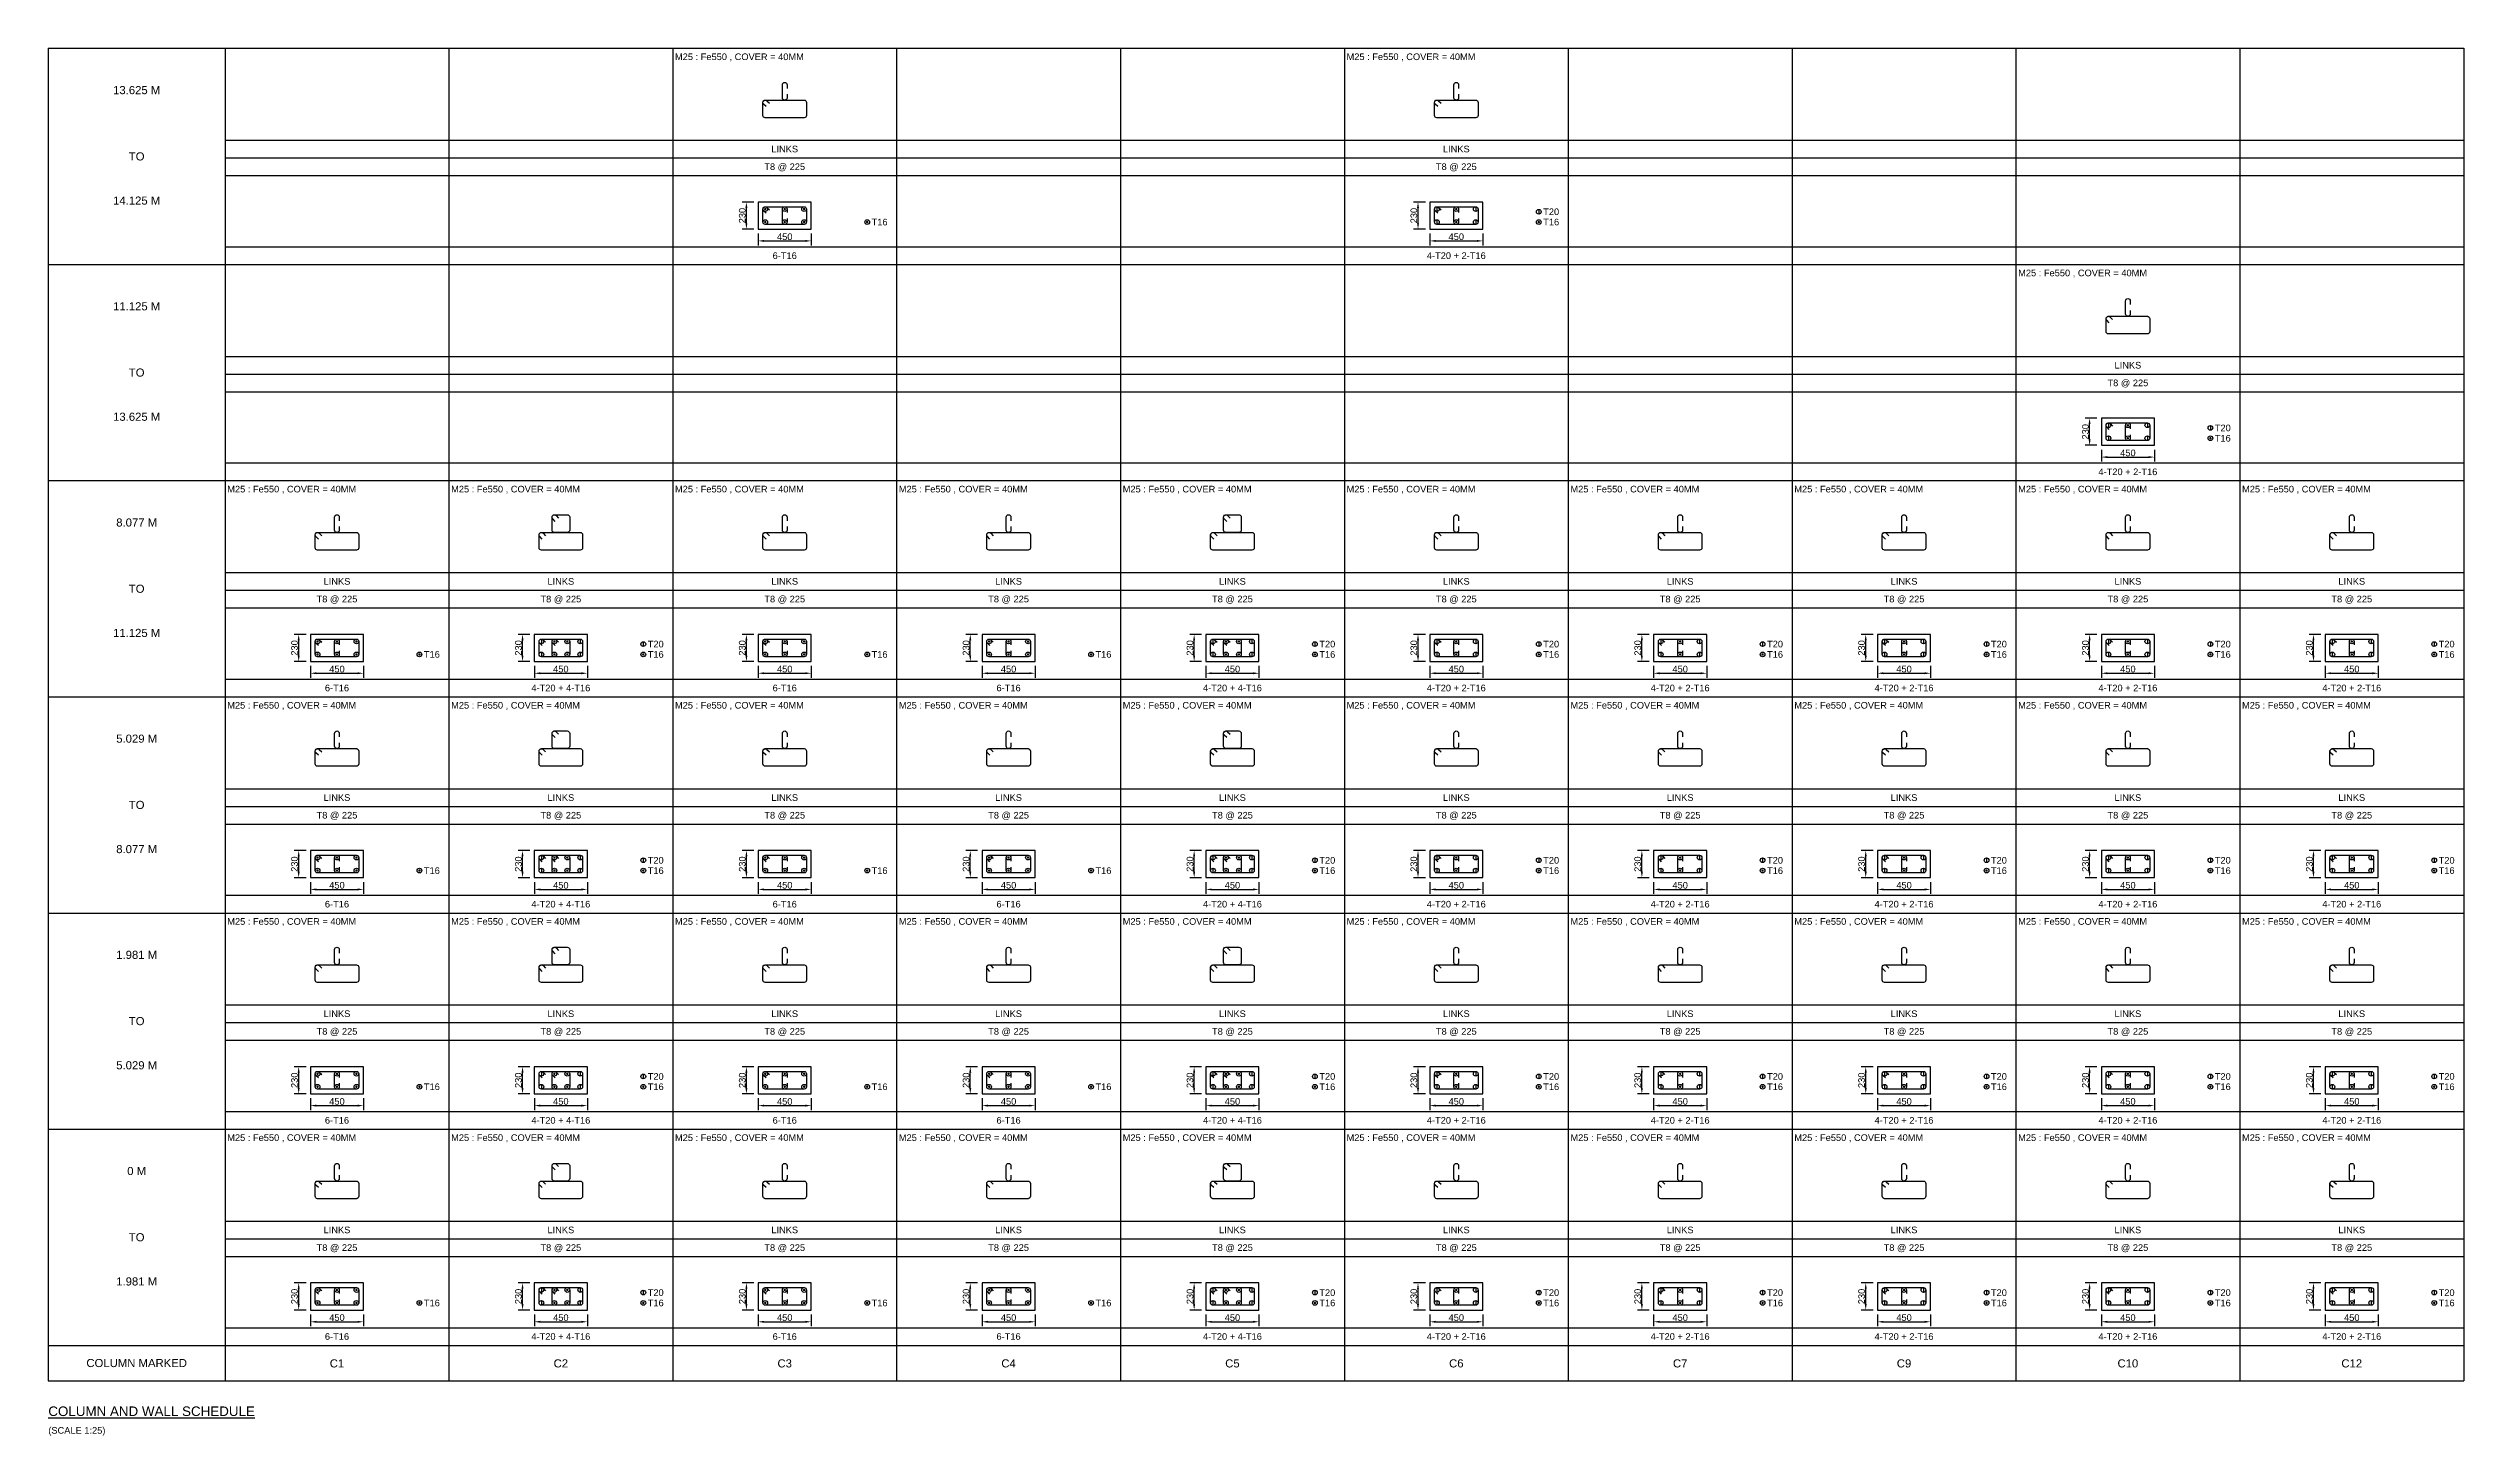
# Model space of a CAD drawing. Header units: inches. Extents: x -816171 to 9366335, y -450961 to 689132.
# Drawn here: x -233418 to -151418, y 268976 to 316083 of the extents above; entities that cross this region are included whole.
import ezdxf
from ezdxf.enums import TextEntityAlignment as Align

# ---------------------------------------------------------------- set-up
doc = ezdxf.new("R2010")
doc.units = ezdxf.units.IN
doc.header["$MEASUREMENT"] = 0
for name, color, linetype in [('Concrete Line', 2, 'Continuous'), ('Dim', 31, 'Continuous'), ('Labels', 4, 'Continuous'), ('Link', 225, 'Continuous'), ('Reinforcement', 130, 'Continuous'), ('Schedule Border', 60, 'Continuous'), ('Schedule Header', 4, 'Continuous'), ('Schedule Line', 60, 'Continuous'), ('Text', 31, 'Continuous')]:
    doc.layers.add(name, color=color, linetype=linetype)
doc.styles.add('SC-COL1', font='SansSerif')
doc.styles.add('SC-COL2', font='SansSerif')
doc.dimstyles.new('ColumnSch', dxfattribs={"dimtxt": 225, "dimasz": 200, "dimexe": 150, "dimexo": 150, "dimgap": 25, "dimtad": 1, "dimtoh": 1, "dimdec": 4, "dimzin": 0, "dimdsep": 46, "dimtxsty": 'SC-COL2', "dimcen": 0.09, "dimclrd": 8, "dimclre": 8, "dimclrt": 31, "dimadec": 0, "dimazin": 0, "dimtfac": 1, "dimtdec": 0, "dimtix": 1, "dimtofl": 0, "dimtmove": 0, "dimatfit": 3, "dimfxl": 1, "dimtolj": 1, "dimtzin": 0, "dimarcsym": 0})

msp = doc.modelspace()

# ---------------------------------------------------------------- texts
at = {"layer": 'Labels', "style": 'SC-COL1'}
msp.add_text('%%uCOLUMN AND WALL SCHEDULE', height=325, dxfattribs=at).set_placement((-233418.25711, 269643.28242))
at = {"layer": 'Schedule Header', "style": 'SC-COL2'}
for s, p in [('13.625 M', (-230418.25711, 314663.28242)), ('TO', (-230418.25711, 312413.28242)), ('14.125 M', (-230418.25711, 310913.28242)), ('11.125 M', (-230418.25711, 307323.28242)), ('TO', (-230418.25711, 305073.28242)), ('13.625 M', (-230418.25711, 303573.28242)), ('8.077 M', (-230418.25711, 299983.28242)), ('TO', (-230418.25711, 297733.28242)), ('11.125 M', (-230418.25711, 296233.28242)), ('5.029 M', (-230418.25711, 292643.28242)), ('TO', (-230418.25711, 290393.28242)), ('8.077 M', (-230418.25711, 288893.28242)), ('1.981 M', (-230418.25711, 285303.28242)), ('TO', (-230418.25711, 283053.28242)), ('5.029 M', (-230418.25711, 281553.28242)), ('0 M', (-230418.25711, 277963.28242)), ('TO', (-230418.25711, 275713.28242)), ('1.981 M', (-230418.25711, 274213.28242)), ('COLUMN MARKED', (-230418.25711, 271443.28242))]:
    msp.add_text(s, height=275, dxfattribs=at).set_placement(p, align=Align.MIDDLE_CENTER)
at = {"layer": 'Schedule Header', "char_height": 275, "attachment_point": 2, "style": 'SC-COL2'}
for s, insert in [('C1', (-223618.25711, 271568.28242)), ('C2', (-216018.25711, 271568.28242)), ('C3', (-208418.25711, 271568.28242)), ('C4', (-200818.25711, 271568.28242)), ('C5', (-193218.25711, 271568.28242)), ('C6', (-185618.25711, 271568.28242)), ('C7', (-178018.25711, 271568.28242)), ('C9', (-170418.25711, 271568.28242)), ('C10', (-162818.25711, 271568.28242)), ('C12', (-155218.25711, 271568.28242))]:
    msp.add_mtext(s, dxfattribs=dict(at, insert=insert))
at = {"layer": 'Text', "style": 'SC-COL1'}
for s, p in [('M25 : Fe550 , COVER = 40MM', (-212143.25711, 315683.28242)), ('M25 : Fe550 , COVER = 40MM', (-189343.25711, 315683.28242)), ('M25 : Fe550 , COVER = 40MM', (-166543.25711, 308343.28242)), ('M25 : Fe550 , COVER = 40MM', (-227343.25711, 301003.28242)), ('M25 : Fe550 , COVER = 40MM', (-219743.25711, 301003.28242)), ('M25 : Fe550 , COVER = 40MM', (-212143.25711, 301003.28242)), ('M25 : Fe550 , COVER = 40MM', (-204543.25711, 301003.28242)), ('M25 : Fe550 , COVER = 40MM', (-196943.25711, 301003.28242)), ('M25 : Fe550 , COVER = 40MM', (-189343.25711, 301003.28242)), ('M25 : Fe550 , COVER = 40MM', (-181743.25711, 301003.28242)), ('M25 : Fe550 , COVER = 40MM', (-174143.25711, 301003.28242)), ('M25 : Fe550 , COVER = 40MM', (-166543.25711, 301003.28242)), ('M25 : Fe550 , COVER = 40MM', (-158943.25711, 301003.28242)), ('M25 : Fe550 , COVER = 40MM', (-227343.25711, 293663.28242)), ('M25 : Fe550 , COVER = 40MM', (-219743.25711, 293663.28242)), ('M25 : Fe550 , COVER = 40MM', (-212143.25711, 293663.28242)), ('M25 : Fe550 , COVER = 40MM', (-204543.25711, 293663.28242)), ('M25 : Fe550 , COVER = 40MM', (-196943.25711, 293663.28242)), ('M25 : Fe550 , COVER = 40MM', (-189343.25711, 293663.28242)), ('M25 : Fe550 , COVER = 40MM', (-181743.25711, 293663.28242)), ('M25 : Fe550 , COVER = 40MM', (-174143.25711, 293663.28242)), ('M25 : Fe550 , COVER = 40MM', (-166543.25711, 293663.28242)), ('M25 : Fe550 , COVER = 40MM', (-158943.25711, 293663.28242)), ('M25 : Fe550 , COVER = 40MM', (-227343.25711, 286323.28242)), ('M25 : Fe550 , COVER = 40MM', (-219743.25711, 286323.28242)), ('M25 : Fe550 , COVER = 40MM', (-212143.25711, 286323.28242)), ('M25 : Fe550 , COVER = 40MM', (-204543.25711, 286323.28242)), ('M25 : Fe550 , COVER = 40MM', (-196943.25711, 286323.28242)), ('M25 : Fe550 , COVER = 40MM', (-189343.25711, 286323.28242)), ('M25 : Fe550 , COVER = 40MM', (-181743.25711, 286323.28242)), ('M25 : Fe550 , COVER = 40MM', (-174143.25711, 286323.28242)), ('M25 : Fe550 , COVER = 40MM', (-166543.25711, 286323.28242)), ('M25 : Fe550 , COVER = 40MM', (-158943.25711, 286323.28242)), ('M25 : Fe550 , COVER = 40MM', (-227343.25711, 278983.28242)), ('M25 : Fe550 , COVER = 40MM', (-219743.25711, 278983.28242)), ('M25 : Fe550 , COVER = 40MM', (-212143.25711, 278983.28242)), ('M25 : Fe550 , COVER = 40MM', (-204543.25711, 278983.28242)), ('M25 : Fe550 , COVER = 40MM', (-196943.25711, 278983.28242)), ('M25 : Fe550 , COVER = 40MM', (-189343.25711, 278983.28242)), ('M25 : Fe550 , COVER = 40MM', (-181743.25711, 278983.28242)), ('M25 : Fe550 , COVER = 40MM', (-174143.25711, 278983.28242)), ('M25 : Fe550 , COVER = 40MM', (-166543.25711, 278983.28242)), ('M25 : Fe550 , COVER = 40MM', (-158943.25711, 278983.28242)), ('(SCALE 1:25)', (-233418.25711, 269043.28242))]:
    msp.add_text(s, height=225, dxfattribs=at).set_placement(p)
for s, p in [('LINKS', (-208418.25711, 312663.28242)), ('LINKS', (-185618.25711, 312663.28242)), ('T8 @ 225', (-208418.25711, 312063.28242)), ('T8 @ 225', (-185618.25711, 312063.28242)), ('6-T16', (-208418.25711, 309043.28242)), ('4-T20 + 2-T16', (-185618.25711, 309043.28242)), ('LINKS', (-162818.25711, 305323.28242)), ('T8 @ 225', (-162818.25711, 304723.28242)), ('4-T20 + 2-T16', (-162818.25711, 301703.28242)), ('LINKS', (-223618.25711, 297983.28242)), ('LINKS', (-216018.25711, 297983.28242)), ('LINKS', (-208418.25711, 297983.28242)), ('LINKS', (-200818.25711, 297983.28242)), ('LINKS', (-193218.25711, 297983.28242)), ('LINKS', (-185618.25711, 297983.28242)), ('LINKS', (-178018.25711, 297983.28242)), ('LINKS', (-170418.25711, 297983.28242)), ('LINKS', (-162818.25711, 297983.28242)), ('LINKS', (-155218.25711, 297983.28242)), ('T8 @ 225', (-223618.25711, 297383.28242)), ('T8 @ 225', (-216018.25711, 297383.28242)), ('T8 @ 225', (-208418.25711, 297383.28242)), ('T8 @ 225', (-200818.25711, 297383.28242)), ('T8 @ 225', (-193218.25711, 297383.28242)), ('T8 @ 225', (-185618.25711, 297383.28242)), ('T8 @ 225', (-178018.25711, 297383.28242)), ('T8 @ 225', (-170418.25711, 297383.28242)), ('T8 @ 225', (-162818.25711, 297383.28242)), ('T8 @ 225', (-155218.25711, 297383.28242)), ('6-T16', (-223618.25711, 294363.28242)), ('4-T20 + 4-T16', (-216018.25711, 294363.28242)), ('6-T16', (-208418.25711, 294363.28242)), ('6-T16', (-200818.25711, 294363.28242)), ('4-T20 + 4-T16', (-193218.25711, 294363.28242)), ('4-T20 + 2-T16', (-185618.25711, 294363.28242)), ('4-T20 + 2-T16', (-178018.25711, 294363.28242)), ('4-T20 + 2-T16', (-170418.25711, 294363.28242)), ('4-T20 + 2-T16', (-162818.25711, 294363.28242)), ('4-T20 + 2-T16', (-155218.25711, 294363.28242)), ('LINKS', (-223618.25711, 290643.28242)), ('LINKS', (-216018.25711, 290643.28242)), ('LINKS', (-208418.25711, 290643.28242)), ('LINKS', (-200818.25711, 290643.28242)), ('LINKS', (-193218.25711, 290643.28242)), ('LINKS', (-185618.25711, 290643.28242)), ('LINKS', (-178018.25711, 290643.28242)), ('LINKS', (-170418.25711, 290643.28242)), ('LINKS', (-162818.25711, 290643.28242)), ('LINKS', (-155218.25711, 290643.28242)), ('T8 @ 225', (-223618.25711, 290043.28242)), ('T8 @ 225', (-216018.25711, 290043.28242)), ('T8 @ 225', (-208418.25711, 290043.28242)), ('T8 @ 225', (-200818.25711, 290043.28242)), ('T8 @ 225', (-193218.25711, 290043.28242)), ('T8 @ 225', (-185618.25711, 290043.28242)), ('T8 @ 225', (-178018.25711, 290043.28242)), ('T8 @ 225', (-170418.25711, 290043.28242)), ('T8 @ 225', (-162818.25711, 290043.28242)), ('T8 @ 225', (-155218.25711, 290043.28242)), ('6-T16', (-223618.25711, 287023.28242)), ('4-T20 + 4-T16', (-216018.25711, 287023.28242)), ('6-T16', (-208418.25711, 287023.28242)), ('6-T16', (-200818.25711, 287023.28242)), ('4-T20 + 4-T16', (-193218.25711, 287023.28242)), ('4-T20 + 2-T16', (-185618.25711, 287023.28242)), ('4-T20 + 2-T16', (-178018.25711, 287023.28242)), ('4-T20 + 2-T16', (-170418.25711, 287023.28242)), ('4-T20 + 2-T16', (-162818.25711, 287023.28242)), ('4-T20 + 2-T16', (-155218.25711, 287023.28242)), ('LINKS', (-223618.25711, 283303.28242)), ('LINKS', (-216018.25711, 283303.28242)), ('LINKS', (-208418.25711, 283303.28242)), ('LINKS', (-200818.25711, 283303.28242)), ('LINKS', (-193218.25711, 283303.28242)), ('LINKS', (-185618.25711, 283303.28242)), ('LINKS', (-178018.25711, 283303.28242)), ('LINKS', (-170418.25711, 283303.28242)), ('LINKS', (-162818.25711, 283303.28242)), ('LINKS', (-155218.25711, 283303.28242)), ('T8 @ 225', (-223618.25711, 282703.28242)), ('T8 @ 225', (-216018.25711, 282703.28242)), ('T8 @ 225', (-208418.25711, 282703.28242)), ('T8 @ 225', (-200818.25711, 282703.28242)), ('T8 @ 225', (-193218.25711, 282703.28242)), ('T8 @ 225', (-185618.25711, 282703.28242)), ('T8 @ 225', (-178018.25711, 282703.28242)), ('T8 @ 225', (-170418.25711, 282703.28242)), ('T8 @ 225', (-162818.25711, 282703.28242)), ('T8 @ 225', (-155218.25711, 282703.28242)), ('6-T16', (-223618.25711, 279683.28242)), ('4-T20 + 4-T16', (-216018.25711, 279683.28242)), ('6-T16', (-208418.25711, 279683.28242)), ('6-T16', (-200818.25711, 279683.28242)), ('4-T20 + 4-T16', (-193218.25711, 279683.28242)), ('4-T20 + 2-T16', (-185618.25711, 279683.28242)), ('4-T20 + 2-T16', (-178018.25711, 279683.28242)), ('4-T20 + 2-T16', (-170418.25711, 279683.28242)), ('4-T20 + 2-T16', (-162818.25711, 279683.28242)), ('4-T20 + 2-T16', (-155218.25711, 279683.28242)), ('LINKS', (-223618.25711, 275963.28242)), ('LINKS', (-216018.25711, 275963.28242)), ('LINKS', (-208418.25711, 275963.28242)), ('LINKS', (-200818.25711, 275963.28242)), ('LINKS', (-193218.25711, 275963.28242)), ('LINKS', (-185618.25711, 275963.28242)), ('LINKS', (-178018.25711, 275963.28242)), ('LINKS', (-170418.25711, 275963.28242)), ('LINKS', (-162818.25711, 275963.28242)), ('LINKS', (-155218.25711, 275963.28242)), ('T8 @ 225', (-223618.25711, 275363.28242)), ('T8 @ 225', (-216018.25711, 275363.28242)), ('T8 @ 225', (-208418.25711, 275363.28242)), ('T8 @ 225', (-200818.25711, 275363.28242)), ('T8 @ 225', (-193218.25711, 275363.28242)), ('T8 @ 225', (-185618.25711, 275363.28242)), ('T8 @ 225', (-178018.25711, 275363.28242)), ('T8 @ 225', (-170418.25711, 275363.28242)), ('T8 @ 225', (-162818.25711, 275363.28242)), ('T8 @ 225', (-155218.25711, 275363.28242)), ('6-T16', (-223618.25711, 272343.28242)), ('4-T20 + 4-T16', (-216018.25711, 272343.28242)), ('6-T16', (-208418.25711, 272343.28242)), ('6-T16', (-200818.25711, 272343.28242)), ('4-T20 + 4-T16', (-193218.25711, 272343.28242)), ('4-T20 + 2-T16', (-185618.25711, 272343.28242)), ('4-T20 + 2-T16', (-178018.25711, 272343.28242)), ('4-T20 + 2-T16', (-170418.25711, 272343.28242)), ('4-T20 + 2-T16', (-162818.25711, 272343.28242)), ('4-T20 + 2-T16', (-155218.25711, 272343.28242))]:
    msp.add_text(s, height=225, dxfattribs=at).set_placement(p, align=Align.MIDDLE_CENTER)
for s, p in [('T16', (-205468.25711, 310183.28242)), ('T20', (-182668.25711, 310533.28242)), ('T16', (-182668.25711, 310183.28242)), ('T20', (-159868.25711, 303193.28242)), ('T16', (-159868.25711, 302843.28242)), ('T16', (-220668.25711, 295503.28242)), ('T20', (-213068.25711, 295853.28242)), ('T16', (-213068.25711, 295503.28242)), ('T16', (-205468.25711, 295503.28242)), ('T16', (-197868.25711, 295503.28242)), ('T20', (-190268.25711, 295853.28242)), ('T16', (-190268.25711, 295503.28242)), ('T20', (-182668.25711, 295853.28242)), ('T16', (-182668.25711, 295503.28242)), ('T20', (-175068.25711, 295853.28242)), ('T16', (-175068.25711, 295503.28242)), ('T20', (-167468.25711, 295853.28242)), ('T16', (-167468.25711, 295503.28242)), ('T20', (-159868.25711, 295853.28242)), ('T16', (-159868.25711, 295503.28242)), ('T20', (-152268.25711, 295853.28242)), ('T16', (-152268.25711, 295503.28242)), ('T16', (-220668.25711, 288163.28242)), ('T20', (-213068.25711, 288513.28242)), ('T16', (-213068.25711, 288163.28242)), ('T16', (-205468.25711, 288163.28242)), ('T16', (-197868.25711, 288163.28242)), ('T20', (-190268.25711, 288513.28242)), ('T16', (-190268.25711, 288163.28242)), ('T20', (-182668.25711, 288513.28242)), ('T16', (-182668.25711, 288163.28242)), ('T20', (-175068.25711, 288513.28242)), ('T16', (-175068.25711, 288163.28242)), ('T20', (-167468.25711, 288513.28242)), ('T16', (-167468.25711, 288163.28242)), ('T20', (-159868.25711, 288513.28242)), ('T16', (-159868.25711, 288163.28242)), ('T20', (-152268.25711, 288513.28242)), ('T16', (-152268.25711, 288163.28242)), ('T20', (-213068.25711, 281173.28242)), ('T20', (-190268.25711, 281173.28242)), ('T20', (-182668.25711, 281173.28242)), ('T20', (-175068.25711, 281173.28242)), ('T20', (-167468.25711, 281173.28242)), ('T20', (-159868.25711, 281173.28242)), ('T20', (-152268.25711, 281173.28242)), ('T16', (-220668.25711, 280823.28242)), ('T16', (-213068.25711, 280823.28242)), ('T16', (-205468.25711, 280823.28242)), ('T16', (-197868.25711, 280823.28242)), ('T16', (-190268.25711, 280823.28242)), ('T16', (-182668.25711, 280823.28242)), ('T16', (-175068.25711, 280823.28242)), ('T16', (-167468.25711, 280823.28242)), ('T16', (-159868.25711, 280823.28242)), ('T16', (-152268.25711, 280823.28242)), ('T20', (-213068.25711, 273833.28242)), ('T20', (-190268.25711, 273833.28242)), ('T20', (-182668.25711, 273833.28242)), ('T20', (-175068.25711, 273833.28242)), ('T20', (-167468.25711, 273833.28242)), ('T20', (-159868.25711, 273833.28242)), ('T20', (-152268.25711, 273833.28242)), ('T16', (-220668.25711, 273483.28242)), ('T16', (-213068.25711, 273483.28242)), ('T16', (-205468.25711, 273483.28242)), ('T16', (-197868.25711, 273483.28242)), ('T16', (-190268.25711, 273483.28242)), ('T16', (-182668.25711, 273483.28242)), ('T16', (-175068.25711, 273483.28242)), ('T16', (-167468.25711, 273483.28242)), ('T16', (-159868.25711, 273483.28242)), ('T16', (-152268.25711, 273483.28242))]:
    msp.add_text(s, height=225, dxfattribs=at).set_placement(p, align=Align.MIDDLE_LEFT)

# ---------------------------------------------------------------- blocks, each defined once
blk = doc.blocks.new('*D3511')
at = {"layer": 'DEFPOINTS', "color": 0, "transparency": 16777216}
for p in [(-224518, 273243), (-222718, 273243), (-222718, 272843)]:
    blk.add_point(p, dxfattribs=at)
at = {"layer": 'Dim', "color": 8, "lineweight": -2, "transparency": 16777216}
for p, q in [((-224518, 273093), (-224518, 272693)), ((-222718, 273093), (-222718, 272693)), ((-224318, 272843), (-222918, 272843))]:
    blk.add_line(p, q, dxfattribs=at)
at = {"layer": 'Dim', "color": 8, "transparency": 16777216}
for points in [[(-224318, 272877), (-224318, 272810), (-224518, 272843)], [(-222918, 272877), (-222918, 272810), (-222718, 272843)]]:
    blk.add_solid(points, dxfattribs=at)
at = {"layer": 'Dim', "color": 31, "transparency": 16777216, "insert": (-223618, 272984), "char_height": 225, "attachment_point": 5, "style": 'SC-COL2'}
blk.add_mtext('\\A1;450', dxfattribs=at)
blk = doc.blocks.new('*D3512')
at = {"layer": 'DEFPOINTS', "color": 0, "transparency": 16777216}
for p in [(-224918, 274163), (-224518, 274163), (-224518, 273243)]:
    blk.add_point(p, dxfattribs=at)
at = {"layer": 'Dim', "color": 8, "lineweight": -2, "transparency": 16777216}
for p, q in [((-224668, 274163), (-225068, 274163)), ((-224918, 273443), (-224918, 273963)), ((-224668, 273243), (-225068, 273243))]:
    blk.add_line(p, q, dxfattribs=at)
at = {"layer": 'Dim', "color": 8, "transparency": 16777216}
for points in [[(-224952, 273963), (-224885, 273963), (-224918, 274163)], [(-224952, 273443), (-224885, 273443), (-224918, 273243)]]:
    blk.add_solid(points, dxfattribs=at)
at = {"layer": 'Dim', "color": 31, "transparency": 16777216, "insert": (-225059, 273703), "char_height": 225, "attachment_point": 5, "rotation": 90, "style": 'SC-COL2'}
blk.add_mtext('\\A1;230', dxfattribs=at)
blk = doc.blocks.new('*D3513')
at = {"layer": 'DEFPOINTS', "color": 0, "transparency": 16777216}
for p in [(-224518, 280583), (-222718, 280583), (-222718, 280183)]:
    blk.add_point(p, dxfattribs=at)
at = {"layer": 'Dim', "color": 8, "lineweight": -2, "transparency": 16777216}
for p, q in [((-224518, 280433), (-224518, 280033)), ((-224318, 280183), (-222918, 280183)), ((-222718, 280433), (-222718, 280033))]:
    blk.add_line(p, q, dxfattribs=at)
at = {"layer": 'Dim', "color": 8, "transparency": 16777216}
for points in [[(-224318, 280217), (-224318, 280150), (-224518, 280183)], [(-222918, 280217), (-222918, 280150), (-222718, 280183)]]:
    blk.add_solid(points, dxfattribs=at)
at = {"layer": 'Dim', "color": 31, "transparency": 16777216, "insert": (-223618, 280324), "char_height": 225, "attachment_point": 5, "style": 'SC-COL2'}
blk.add_mtext('\\A1;450', dxfattribs=at)
blk = doc.blocks.new('*D3514')
at = {"layer": 'DEFPOINTS', "color": 0, "transparency": 16777216}
for p in [(-224918, 281503), (-224518, 281503), (-224518, 280583)]:
    blk.add_point(p, dxfattribs=at)
at = {"layer": 'Dim', "color": 8, "lineweight": -2, "transparency": 16777216}
for p, q in [((-224668, 281503), (-225068, 281503)), ((-224918, 280783), (-224918, 281303)), ((-224668, 280583), (-225068, 280583))]:
    blk.add_line(p, q, dxfattribs=at)
at = {"layer": 'Dim', "color": 8, "transparency": 16777216}
for points in [[(-224952, 281303), (-224885, 281303), (-224918, 281503)], [(-224952, 280783), (-224885, 280783), (-224918, 280583)]]:
    blk.add_solid(points, dxfattribs=at)
at = {"layer": 'Dim', "color": 31, "transparency": 16777216, "insert": (-225059, 281043), "char_height": 225, "attachment_point": 5, "rotation": 90, "style": 'SC-COL2'}
blk.add_mtext('\\A1;230', dxfattribs=at)
blk = doc.blocks.new('*D3521')
at = {"layer": 'DEFPOINTS', "color": 0, "transparency": 16777216}
for p in [(-224518, 287923), (-222718, 287923), (-222718, 287523)]:
    blk.add_point(p, dxfattribs=at)
at = {"layer": 'Dim', "color": 8, "lineweight": -2, "transparency": 16777216}
for p, q in [((-224518, 287773), (-224518, 287373)), ((-224318, 287523), (-222918, 287523)), ((-222718, 287773), (-222718, 287373))]:
    blk.add_line(p, q, dxfattribs=at)
at = {"layer": 'Dim', "color": 8, "transparency": 16777216}
for points in [[(-224318, 287557), (-224318, 287490), (-224518, 287523)], [(-222918, 287557), (-222918, 287490), (-222718, 287523)]]:
    blk.add_solid(points, dxfattribs=at)
at = {"layer": 'Dim', "color": 31, "transparency": 16777216, "insert": (-223618, 287664), "char_height": 225, "attachment_point": 5, "style": 'SC-COL2'}
blk.add_mtext('\\A1;450', dxfattribs=at)
blk = doc.blocks.new('*D3522')
at = {"layer": 'DEFPOINTS', "color": 0, "transparency": 16777216}
for p in [(-224918, 288843), (-224518, 288843), (-224518, 287923)]:
    blk.add_point(p, dxfattribs=at)
at = {"layer": 'Dim', "color": 8, "lineweight": -2, "transparency": 16777216}
for p, q in [((-224668, 288843), (-225068, 288843)), ((-224918, 288123), (-224918, 288643)), ((-224668, 287923), (-225068, 287923))]:
    blk.add_line(p, q, dxfattribs=at)
at = {"layer": 'Dim', "color": 8, "transparency": 16777216}
for points in [[(-224952, 288643), (-224885, 288643), (-224918, 288843)], [(-224952, 288123), (-224885, 288123), (-224918, 287923)]]:
    blk.add_solid(points, dxfattribs=at)
at = {"layer": 'Dim', "color": 31, "transparency": 16777216, "insert": (-225059, 288383), "char_height": 225, "attachment_point": 5, "rotation": 90, "style": 'SC-COL2'}
blk.add_mtext('\\A1;230', dxfattribs=at)
blk = doc.blocks.new('*D3523')
at = {"layer": 'DEFPOINTS', "color": 0, "transparency": 16777216}
for p in [(-224518, 295263), (-222718, 295263), (-222718, 294863)]:
    blk.add_point(p, dxfattribs=at)
at = {"layer": 'Dim', "color": 8, "lineweight": -2, "transparency": 16777216}
for p, q in [((-224518, 295113), (-224518, 294713)), ((-224318, 294863), (-222918, 294863)), ((-222718, 295113), (-222718, 294713))]:
    blk.add_line(p, q, dxfattribs=at)
at = {"layer": 'Dim', "color": 8, "transparency": 16777216}
for points in [[(-224318, 294897), (-224318, 294830), (-224518, 294863)], [(-222918, 294897), (-222918, 294830), (-222718, 294863)]]:
    blk.add_solid(points, dxfattribs=at)
at = {"layer": 'Dim', "color": 31, "transparency": 16777216, "insert": (-223618, 295004), "char_height": 225, "attachment_point": 5, "style": 'SC-COL2'}
blk.add_mtext('\\A1;450', dxfattribs=at)
blk = doc.blocks.new('*D3524')
at = {"layer": 'DEFPOINTS', "color": 0, "transparency": 16777216}
for p in [(-224918, 296183), (-224518, 296183), (-224518, 295263)]:
    blk.add_point(p, dxfattribs=at)
at = {"layer": 'Dim', "color": 8, "lineweight": -2, "transparency": 16777216}
for p, q in [((-224668, 296183), (-225068, 296183)), ((-224668, 295263), (-225068, 295263)), ((-224918, 295463), (-224918, 295983))]:
    blk.add_line(p, q, dxfattribs=at)
at = {"layer": 'Dim', "color": 8, "transparency": 16777216}
for points in [[(-224952, 295983), (-224885, 295983), (-224918, 296183)], [(-224952, 295463), (-224885, 295463), (-224918, 295263)]]:
    blk.add_solid(points, dxfattribs=at)
at = {"layer": 'Dim', "color": 31, "transparency": 16777216, "insert": (-225059, 295723), "char_height": 225, "attachment_point": 5, "rotation": 90, "style": 'SC-COL2'}
blk.add_mtext('\\A1;230', dxfattribs=at)
blk = doc.blocks.new('*D3529')
at = {"layer": 'DEFPOINTS', "color": 0, "transparency": 16777216}
for p in [(-216918, 273243), (-215118, 273243), (-215118, 272843)]:
    blk.add_point(p, dxfattribs=at)
at = {"layer": 'Dim', "color": 8, "lineweight": -2, "transparency": 16777216}
for p, q in [((-216918, 273093), (-216918, 272693)), ((-215118, 273093), (-215118, 272693)), ((-216718, 272843), (-215318, 272843))]:
    blk.add_line(p, q, dxfattribs=at)
at = {"layer": 'Dim', "color": 8, "transparency": 16777216}
for points in [[(-216718, 272877), (-216718, 272810), (-216918, 272843)], [(-215318, 272877), (-215318, 272810), (-215118, 272843)]]:
    blk.add_solid(points, dxfattribs=at)
at = {"layer": 'Dim', "color": 31, "transparency": 16777216, "insert": (-216018, 272984), "char_height": 225, "attachment_point": 5, "style": 'SC-COL2'}
blk.add_mtext('\\A1;450', dxfattribs=at)
blk = doc.blocks.new('*D3530')
at = {"layer": 'DEFPOINTS', "color": 0, "transparency": 16777216}
for p in [(-217318, 274163), (-216918, 274163), (-216918, 273243)]:
    blk.add_point(p, dxfattribs=at)
at = {"layer": 'Dim', "color": 8, "lineweight": -2, "transparency": 16777216}
for p, q in [((-217068, 274163), (-217468, 274163)), ((-217318, 273443), (-217318, 273963)), ((-217068, 273243), (-217468, 273243))]:
    blk.add_line(p, q, dxfattribs=at)
at = {"layer": 'Dim', "color": 8, "transparency": 16777216}
for points in [[(-217352, 273963), (-217285, 273963), (-217318, 274163)], [(-217352, 273443), (-217285, 273443), (-217318, 273243)]]:
    blk.add_solid(points, dxfattribs=at)
at = {"layer": 'Dim', "color": 31, "transparency": 16777216, "insert": (-217459, 273703), "char_height": 225, "attachment_point": 5, "rotation": 90, "style": 'SC-COL2'}
blk.add_mtext('\\A1;230', dxfattribs=at)
blk = doc.blocks.new('*D3531')
at = {"layer": 'DEFPOINTS', "color": 0, "transparency": 16777216}
for p in [(-216918, 280583), (-215118, 280583), (-215118, 280183)]:
    blk.add_point(p, dxfattribs=at)
at = {"layer": 'Dim', "color": 8, "lineweight": -2, "transparency": 16777216}
for p, q in [((-216918, 280433), (-216918, 280033)), ((-216718, 280183), (-215318, 280183)), ((-215118, 280433), (-215118, 280033))]:
    blk.add_line(p, q, dxfattribs=at)
at = {"layer": 'Dim', "color": 8, "transparency": 16777216}
for points in [[(-216718, 280217), (-216718, 280150), (-216918, 280183)], [(-215318, 280217), (-215318, 280150), (-215118, 280183)]]:
    blk.add_solid(points, dxfattribs=at)
at = {"layer": 'Dim', "color": 31, "transparency": 16777216, "insert": (-216018, 280324), "char_height": 225, "attachment_point": 5, "style": 'SC-COL2'}
blk.add_mtext('\\A1;450', dxfattribs=at)
blk = doc.blocks.new('*D3532')
at = {"layer": 'DEFPOINTS', "color": 0, "transparency": 16777216}
for p in [(-217318, 281503), (-216918, 281503), (-216918, 280583)]:
    blk.add_point(p, dxfattribs=at)
at = {"layer": 'Dim', "color": 8, "lineweight": -2, "transparency": 16777216}
for p, q in [((-217068, 281503), (-217468, 281503)), ((-217318, 280783), (-217318, 281303)), ((-217068, 280583), (-217468, 280583))]:
    blk.add_line(p, q, dxfattribs=at)
at = {"layer": 'Dim', "color": 8, "transparency": 16777216}
for points in [[(-217352, 281303), (-217285, 281303), (-217318, 281503)], [(-217352, 280783), (-217285, 280783), (-217318, 280583)]]:
    blk.add_solid(points, dxfattribs=at)
at = {"layer": 'Dim', "color": 31, "transparency": 16777216, "insert": (-217459, 281043), "char_height": 225, "attachment_point": 5, "rotation": 90, "style": 'SC-COL2'}
blk.add_mtext('\\A1;230', dxfattribs=at)
blk = doc.blocks.new('*D3541')
at = {"layer": 'DEFPOINTS', "color": 0, "transparency": 16777216}
for p in [(-216918, 287923), (-215118, 287923), (-215118, 287523)]:
    blk.add_point(p, dxfattribs=at)
at = {"layer": 'Dim', "color": 8, "lineweight": -2, "transparency": 16777216}
for p, q in [((-216918, 287773), (-216918, 287373)), ((-216718, 287523), (-215318, 287523)), ((-215118, 287773), (-215118, 287373))]:
    blk.add_line(p, q, dxfattribs=at)
at = {"layer": 'Dim', "color": 8, "transparency": 16777216}
for points in [[(-216718, 287557), (-216718, 287490), (-216918, 287523)], [(-215318, 287557), (-215318, 287490), (-215118, 287523)]]:
    blk.add_solid(points, dxfattribs=at)
at = {"layer": 'Dim', "color": 31, "transparency": 16777216, "insert": (-216018, 287664), "char_height": 225, "attachment_point": 5, "style": 'SC-COL2'}
blk.add_mtext('\\A1;450', dxfattribs=at)
blk = doc.blocks.new('*D3542')
at = {"layer": 'DEFPOINTS', "color": 0, "transparency": 16777216}
for p in [(-217318, 288843), (-216918, 288843), (-216918, 287923)]:
    blk.add_point(p, dxfattribs=at)
at = {"layer": 'Dim', "color": 8, "lineweight": -2, "transparency": 16777216}
for p, q in [((-217068, 288843), (-217468, 288843)), ((-217318, 288123), (-217318, 288643)), ((-217068, 287923), (-217468, 287923))]:
    blk.add_line(p, q, dxfattribs=at)
at = {"layer": 'Dim', "color": 8, "transparency": 16777216}
for points in [[(-217352, 288643), (-217285, 288643), (-217318, 288843)], [(-217352, 288123), (-217285, 288123), (-217318, 287923)]]:
    blk.add_solid(points, dxfattribs=at)
at = {"layer": 'Dim', "color": 31, "transparency": 16777216, "insert": (-217459, 288383), "char_height": 225, "attachment_point": 5, "rotation": 90, "style": 'SC-COL2'}
blk.add_mtext('\\A1;230', dxfattribs=at)
blk = doc.blocks.new('*D3543')
at = {"layer": 'DEFPOINTS', "color": 0, "transparency": 16777216}
for p in [(-216918, 295263), (-215118, 295263), (-215118, 294863)]:
    blk.add_point(p, dxfattribs=at)
at = {"layer": 'Dim', "color": 8, "lineweight": -2, "transparency": 16777216}
for p, q in [((-216918, 295113), (-216918, 294713)), ((-216718, 294863), (-215318, 294863)), ((-215118, 295113), (-215118, 294713))]:
    blk.add_line(p, q, dxfattribs=at)
at = {"layer": 'Dim', "color": 8, "transparency": 16777216}
for points in [[(-216718, 294897), (-216718, 294830), (-216918, 294863)], [(-215318, 294897), (-215318, 294830), (-215118, 294863)]]:
    blk.add_solid(points, dxfattribs=at)
at = {"layer": 'Dim', "color": 31, "transparency": 16777216, "insert": (-216018, 295004), "char_height": 225, "attachment_point": 5, "style": 'SC-COL2'}
blk.add_mtext('\\A1;450', dxfattribs=at)
blk = doc.blocks.new('*D3544')
at = {"layer": 'DEFPOINTS', "color": 0, "transparency": 16777216}
for p in [(-217318, 296183), (-216918, 296183), (-216918, 295263)]:
    blk.add_point(p, dxfattribs=at)
at = {"layer": 'Dim', "color": 8, "lineweight": -2, "transparency": 16777216}
for p, q in [((-217068, 296183), (-217468, 296183)), ((-217068, 295263), (-217468, 295263)), ((-217318, 295463), (-217318, 295983))]:
    blk.add_line(p, q, dxfattribs=at)
at = {"layer": 'Dim', "color": 8, "transparency": 16777216}
for points in [[(-217352, 295983), (-217285, 295983), (-217318, 296183)], [(-217352, 295463), (-217285, 295463), (-217318, 295263)]]:
    blk.add_solid(points, dxfattribs=at)
at = {"layer": 'Dim', "color": 31, "transparency": 16777216, "insert": (-217459, 295723), "char_height": 225, "attachment_point": 5, "rotation": 90, "style": 'SC-COL2'}
blk.add_mtext('\\A1;230', dxfattribs=at)
blk = doc.blocks.new('*D3545')
at = {"layer": 'DEFPOINTS', "color": 0, "transparency": 16777216}
for p in [(-209318, 273243), (-207518, 273243), (-207518, 272843)]:
    blk.add_point(p, dxfattribs=at)
at = {"layer": 'Dim', "color": 8, "lineweight": -2, "transparency": 16777216}
for p, q in [((-209318, 273093), (-209318, 272693)), ((-207518, 273093), (-207518, 272693)), ((-209118, 272843), (-207718, 272843))]:
    blk.add_line(p, q, dxfattribs=at)
at = {"layer": 'Dim', "color": 8, "transparency": 16777216}
for points in [[(-209118, 272877), (-209118, 272810), (-209318, 272843)], [(-207718, 272877), (-207718, 272810), (-207518, 272843)]]:
    blk.add_solid(points, dxfattribs=at)
at = {"layer": 'Dim', "color": 31, "transparency": 16777216, "insert": (-208418, 272984), "char_height": 225, "attachment_point": 5, "style": 'SC-COL2'}
blk.add_mtext('\\A1;450', dxfattribs=at)
blk = doc.blocks.new('*D3546')
at = {"layer": 'DEFPOINTS', "color": 0, "transparency": 16777216}
for p in [(-209718, 274163), (-209318, 274163), (-209318, 273243)]:
    blk.add_point(p, dxfattribs=at)
at = {"layer": 'Dim', "color": 8, "lineweight": -2, "transparency": 16777216}
for p, q in [((-209468, 274163), (-209868, 274163)), ((-209718, 273443), (-209718, 273963)), ((-209468, 273243), (-209868, 273243))]:
    blk.add_line(p, q, dxfattribs=at)
at = {"layer": 'Dim', "color": 8, "transparency": 16777216}
for points in [[(-209752, 273963), (-209685, 273963), (-209718, 274163)], [(-209752, 273443), (-209685, 273443), (-209718, 273243)]]:
    blk.add_solid(points, dxfattribs=at)
at = {"layer": 'Dim', "color": 31, "transparency": 16777216, "insert": (-209859, 273703), "char_height": 225, "attachment_point": 5, "rotation": 90, "style": 'SC-COL2'}
blk.add_mtext('\\A1;230', dxfattribs=at)
blk = doc.blocks.new('*D3547')
at = {"layer": 'DEFPOINTS', "color": 0, "transparency": 16777216}
for p in [(-209318, 280583), (-207518, 280583), (-207518, 280183)]:
    blk.add_point(p, dxfattribs=at)
at = {"layer": 'Dim', "color": 8, "lineweight": -2, "transparency": 16777216}
for p, q in [((-209318, 280433), (-209318, 280033)), ((-209118, 280183), (-207718, 280183)), ((-207518, 280433), (-207518, 280033))]:
    blk.add_line(p, q, dxfattribs=at)
at = {"layer": 'Dim', "color": 8, "transparency": 16777216}
for points in [[(-209118, 280217), (-209118, 280150), (-209318, 280183)], [(-207718, 280217), (-207718, 280150), (-207518, 280183)]]:
    blk.add_solid(points, dxfattribs=at)
at = {"layer": 'Dim', "color": 31, "transparency": 16777216, "insert": (-208418, 280324), "char_height": 225, "attachment_point": 5, "style": 'SC-COL2'}
blk.add_mtext('\\A1;450', dxfattribs=at)
blk = doc.blocks.new('*D3548')
at = {"layer": 'DEFPOINTS', "color": 0, "transparency": 16777216}
for p in [(-209718, 281503), (-209318, 281503), (-209318, 280583)]:
    blk.add_point(p, dxfattribs=at)
at = {"layer": 'Dim', "color": 8, "lineweight": -2, "transparency": 16777216}
for p, q in [((-209468, 281503), (-209868, 281503)), ((-209718, 280783), (-209718, 281303)), ((-209468, 280583), (-209868, 280583))]:
    blk.add_line(p, q, dxfattribs=at)
at = {"layer": 'Dim', "color": 8, "transparency": 16777216}
for points in [[(-209752, 281303), (-209685, 281303), (-209718, 281503)], [(-209752, 280783), (-209685, 280783), (-209718, 280583)]]:
    blk.add_solid(points, dxfattribs=at)
at = {"layer": 'Dim', "color": 31, "transparency": 16777216, "insert": (-209859, 281043), "char_height": 225, "attachment_point": 5, "rotation": 90, "style": 'SC-COL2'}
blk.add_mtext('\\A1;230', dxfattribs=at)
blk = doc.blocks.new('*D3515')
at = {"layer": 'DEFPOINTS', "color": 0, "transparency": 16777216}
for p in [(-209318, 287923), (-207518, 287923), (-207518, 287523)]:
    blk.add_point(p, dxfattribs=at)
at = {"layer": 'Dim', "color": 8, "lineweight": -2, "transparency": 16777216}
for p, q in [((-209318, 287773), (-209318, 287373)), ((-209118, 287523), (-207718, 287523)), ((-207518, 287773), (-207518, 287373))]:
    blk.add_line(p, q, dxfattribs=at)
at = {"layer": 'Dim', "color": 8, "transparency": 16777216}
for points in [[(-209118, 287557), (-209118, 287490), (-209318, 287523)], [(-207718, 287557), (-207718, 287490), (-207518, 287523)]]:
    blk.add_solid(points, dxfattribs=at)
at = {"layer": 'Dim', "color": 31, "transparency": 16777216, "insert": (-208418, 287664), "char_height": 225, "attachment_point": 5, "style": 'SC-COL2'}
blk.add_mtext('\\A1;450', dxfattribs=at)
blk = doc.blocks.new('*D3516')
at = {"layer": 'DEFPOINTS', "color": 0, "transparency": 16777216}
for p in [(-209718, 288843), (-209318, 288843), (-209318, 287923)]:
    blk.add_point(p, dxfattribs=at)
at = {"layer": 'Dim', "color": 8, "lineweight": -2, "transparency": 16777216}
for p, q in [((-209468, 288843), (-209868, 288843)), ((-209718, 288123), (-209718, 288643)), ((-209468, 287923), (-209868, 287923))]:
    blk.add_line(p, q, dxfattribs=at)
at = {"layer": 'Dim', "color": 8, "transparency": 16777216}
for points in [[(-209752, 288643), (-209685, 288643), (-209718, 288843)], [(-209752, 288123), (-209685, 288123), (-209718, 287923)]]:
    blk.add_solid(points, dxfattribs=at)
at = {"layer": 'Dim', "color": 31, "transparency": 16777216, "insert": (-209859, 288383), "char_height": 225, "attachment_point": 5, "rotation": 90, "style": 'SC-COL2'}
blk.add_mtext('\\A1;230', dxfattribs=at)
blk = doc.blocks.new('*D3517')
at = {"layer": 'DEFPOINTS', "color": 0, "transparency": 16777216}
for p in [(-209318, 295263), (-207518, 295263), (-207518, 294863)]:
    blk.add_point(p, dxfattribs=at)
at = {"layer": 'Dim', "color": 8, "lineweight": -2, "transparency": 16777216}
for p, q in [((-209318, 295113), (-209318, 294713)), ((-209118, 294863), (-207718, 294863)), ((-207518, 295113), (-207518, 294713))]:
    blk.add_line(p, q, dxfattribs=at)
at = {"layer": 'Dim', "color": 8, "transparency": 16777216}
for points in [[(-209118, 294897), (-209118, 294830), (-209318, 294863)], [(-207718, 294897), (-207718, 294830), (-207518, 294863)]]:
    blk.add_solid(points, dxfattribs=at)
at = {"layer": 'Dim', "color": 31, "transparency": 16777216, "insert": (-208418, 295004), "char_height": 225, "attachment_point": 5, "style": 'SC-COL2'}
blk.add_mtext('\\A1;450', dxfattribs=at)
blk = doc.blocks.new('*D3518')
at = {"layer": 'DEFPOINTS', "color": 0, "transparency": 16777216}
for p in [(-209718, 296183), (-209318, 296183), (-209318, 295263)]:
    blk.add_point(p, dxfattribs=at)
at = {"layer": 'Dim', "color": 8, "lineweight": -2, "transparency": 16777216}
for p, q in [((-209468, 296183), (-209868, 296183)), ((-209468, 295263), (-209868, 295263)), ((-209718, 295463), (-209718, 295983))]:
    blk.add_line(p, q, dxfattribs=at)
at = {"layer": 'Dim', "color": 8, "transparency": 16777216}
for points in [[(-209752, 295983), (-209685, 295983), (-209718, 296183)], [(-209752, 295463), (-209685, 295463), (-209718, 295263)]]:
    blk.add_solid(points, dxfattribs=at)
at = {"layer": 'Dim', "color": 31, "transparency": 16777216, "insert": (-209859, 295723), "char_height": 225, "attachment_point": 5, "rotation": 90, "style": 'SC-COL2'}
blk.add_mtext('\\A1;230', dxfattribs=at)
blk = doc.blocks.new('*D3519')
at = {"layer": 'DEFPOINTS', "color": 0, "transparency": 16777216}
for p in [(-209318, 309943), (-207518, 309943), (-207518, 309543)]:
    blk.add_point(p, dxfattribs=at)
at = {"layer": 'Dim', "color": 8, "lineweight": -2, "transparency": 16777216}
for p, q in [((-209318, 309793), (-209318, 309393)), ((-209118, 309543), (-207718, 309543)), ((-207518, 309793), (-207518, 309393))]:
    blk.add_line(p, q, dxfattribs=at)
at = {"layer": 'Dim', "color": 8, "transparency": 16777216}
for points in [[(-209118, 309577), (-209118, 309510), (-209318, 309543)], [(-207718, 309577), (-207718, 309510), (-207518, 309543)]]:
    blk.add_solid(points, dxfattribs=at)
at = {"layer": 'Dim', "color": 31, "transparency": 16777216, "insert": (-208418, 309684), "char_height": 225, "attachment_point": 5, "style": 'SC-COL2'}
blk.add_mtext('\\A1;450', dxfattribs=at)
blk = doc.blocks.new('*D3520')
at = {"layer": 'DEFPOINTS', "color": 0, "transparency": 16777216}
for p in [(-209718, 310863), (-209318, 310863), (-209318, 309943)]:
    blk.add_point(p, dxfattribs=at)
at = {"layer": 'Dim', "color": 8, "lineweight": -2, "transparency": 16777216}
for p, q in [((-209468, 310863), (-209868, 310863)), ((-209718, 310143), (-209718, 310663)), ((-209468, 309943), (-209868, 309943))]:
    blk.add_line(p, q, dxfattribs=at)
at = {"layer": 'Dim', "color": 8, "transparency": 16777216}
for points in [[(-209752, 310663), (-209685, 310663), (-209718, 310863)], [(-209752, 310143), (-209685, 310143), (-209718, 309943)]]:
    blk.add_solid(points, dxfattribs=at)
at = {"layer": 'Dim', "color": 31, "transparency": 16777216, "insert": (-209859, 310403), "char_height": 225, "attachment_point": 5, "rotation": 90, "style": 'SC-COL2'}
blk.add_mtext('\\A1;230', dxfattribs=at)
blk = doc.blocks.new('*D3537')
at = {"layer": 'DEFPOINTS', "color": 0, "transparency": 16777216}
for p in [(-201718, 273243), (-199918, 273243), (-199918, 272843)]:
    blk.add_point(p, dxfattribs=at)
at = {"layer": 'Dim', "color": 8, "lineweight": -2, "transparency": 16777216}
for p, q in [((-201718, 273093), (-201718, 272693)), ((-199918, 273093), (-199918, 272693)), ((-201518, 272843), (-200118, 272843))]:
    blk.add_line(p, q, dxfattribs=at)
at = {"layer": 'Dim', "color": 8, "transparency": 16777216}
for points in [[(-201518, 272877), (-201518, 272810), (-201718, 272843)], [(-200118, 272877), (-200118, 272810), (-199918, 272843)]]:
    blk.add_solid(points, dxfattribs=at)
at = {"layer": 'Dim', "color": 31, "transparency": 16777216, "insert": (-200818, 272984), "char_height": 225, "attachment_point": 5, "style": 'SC-COL2'}
blk.add_mtext('\\A1;450', dxfattribs=at)
blk = doc.blocks.new('*D3538')
at = {"layer": 'DEFPOINTS', "color": 0, "transparency": 16777216}
for p in [(-202118, 274163), (-201718, 274163), (-201718, 273243)]:
    blk.add_point(p, dxfattribs=at)
at = {"layer": 'Dim', "color": 8, "lineweight": -2, "transparency": 16777216}
for p, q in [((-201868, 274163), (-202268, 274163)), ((-202118, 273443), (-202118, 273963)), ((-201868, 273243), (-202268, 273243))]:
    blk.add_line(p, q, dxfattribs=at)
at = {"layer": 'Dim', "color": 8, "transparency": 16777216}
for points in [[(-202152, 273963), (-202085, 273963), (-202118, 274163)], [(-202152, 273443), (-202085, 273443), (-202118, 273243)]]:
    blk.add_solid(points, dxfattribs=at)
at = {"layer": 'Dim', "color": 31, "transparency": 16777216, "insert": (-202259, 273703), "char_height": 225, "attachment_point": 5, "rotation": 90, "style": 'SC-COL2'}
blk.add_mtext('\\A1;230', dxfattribs=at)
blk = doc.blocks.new('*D3539')
at = {"layer": 'DEFPOINTS', "color": 0, "transparency": 16777216}
for p in [(-201718, 280583), (-199918, 280583), (-199918, 280183)]:
    blk.add_point(p, dxfattribs=at)
at = {"layer": 'Dim', "color": 8, "lineweight": -2, "transparency": 16777216}
for p, q in [((-201718, 280433), (-201718, 280033)), ((-201518, 280183), (-200118, 280183)), ((-199918, 280433), (-199918, 280033))]:
    blk.add_line(p, q, dxfattribs=at)
at = {"layer": 'Dim', "color": 8, "transparency": 16777216}
for points in [[(-201518, 280217), (-201518, 280150), (-201718, 280183)], [(-200118, 280217), (-200118, 280150), (-199918, 280183)]]:
    blk.add_solid(points, dxfattribs=at)
at = {"layer": 'Dim', "color": 31, "transparency": 16777216, "insert": (-200818, 280324), "char_height": 225, "attachment_point": 5, "style": 'SC-COL2'}
blk.add_mtext('\\A1;450', dxfattribs=at)
blk = doc.blocks.new('*D3540')
at = {"layer": 'DEFPOINTS', "color": 0, "transparency": 16777216}
for p in [(-202118, 281503), (-201718, 281503), (-201718, 280583)]:
    blk.add_point(p, dxfattribs=at)
at = {"layer": 'Dim', "color": 8, "lineweight": -2, "transparency": 16777216}
for p, q in [((-201868, 281503), (-202268, 281503)), ((-202118, 280783), (-202118, 281303)), ((-201868, 280583), (-202268, 280583))]:
    blk.add_line(p, q, dxfattribs=at)
at = {"layer": 'Dim', "color": 8, "transparency": 16777216}
for points in [[(-202152, 281303), (-202085, 281303), (-202118, 281503)], [(-202152, 280783), (-202085, 280783), (-202118, 280583)]]:
    blk.add_solid(points, dxfattribs=at)
at = {"layer": 'Dim', "color": 31, "transparency": 16777216, "insert": (-202259, 281043), "char_height": 225, "attachment_point": 5, "rotation": 90, "style": 'SC-COL2'}
blk.add_mtext('\\A1;230', dxfattribs=at)
blk = doc.blocks.new('*D3549')
at = {"layer": 'DEFPOINTS', "color": 0, "transparency": 16777216}
for p in [(-201718, 287923), (-199918, 287923), (-199918, 287523)]:
    blk.add_point(p, dxfattribs=at)
at = {"layer": 'Dim', "color": 8, "lineweight": -2, "transparency": 16777216}
for p, q in [((-201718, 287773), (-201718, 287373)), ((-201518, 287523), (-200118, 287523)), ((-199918, 287773), (-199918, 287373))]:
    blk.add_line(p, q, dxfattribs=at)
at = {"layer": 'Dim', "color": 8, "transparency": 16777216}
for points in [[(-201518, 287557), (-201518, 287490), (-201718, 287523)], [(-200118, 287557), (-200118, 287490), (-199918, 287523)]]:
    blk.add_solid(points, dxfattribs=at)
at = {"layer": 'Dim', "color": 31, "transparency": 16777216, "insert": (-200818, 287664), "char_height": 225, "attachment_point": 5, "style": 'SC-COL2'}
blk.add_mtext('\\A1;450', dxfattribs=at)
blk = doc.blocks.new('*D3550')
at = {"layer": 'DEFPOINTS', "color": 0, "transparency": 16777216}
for p in [(-202118, 288843), (-201718, 288843), (-201718, 287923)]:
    blk.add_point(p, dxfattribs=at)
at = {"layer": 'Dim', "color": 8, "lineweight": -2, "transparency": 16777216}
for p, q in [((-201868, 288843), (-202268, 288843)), ((-202118, 288123), (-202118, 288643)), ((-201868, 287923), (-202268, 287923))]:
    blk.add_line(p, q, dxfattribs=at)
at = {"layer": 'Dim', "color": 8, "transparency": 16777216}
for points in [[(-202152, 288643), (-202085, 288643), (-202118, 288843)], [(-202152, 288123), (-202085, 288123), (-202118, 287923)]]:
    blk.add_solid(points, dxfattribs=at)
at = {"layer": 'Dim', "color": 31, "transparency": 16777216, "insert": (-202259, 288383), "char_height": 225, "attachment_point": 5, "rotation": 90, "style": 'SC-COL2'}
blk.add_mtext('\\A1;230', dxfattribs=at)
blk = doc.blocks.new('*D3551')
at = {"layer": 'DEFPOINTS', "color": 0, "transparency": 16777216}
for p in [(-201718, 295263), (-199918, 295263), (-199918, 294863)]:
    blk.add_point(p, dxfattribs=at)
at = {"layer": 'Dim', "color": 8, "lineweight": -2, "transparency": 16777216}
for p, q in [((-201718, 295113), (-201718, 294713)), ((-201518, 294863), (-200118, 294863)), ((-199918, 295113), (-199918, 294713))]:
    blk.add_line(p, q, dxfattribs=at)
at = {"layer": 'Dim', "color": 8, "transparency": 16777216}
for points in [[(-201518, 294897), (-201518, 294830), (-201718, 294863)], [(-200118, 294897), (-200118, 294830), (-199918, 294863)]]:
    blk.add_solid(points, dxfattribs=at)
at = {"layer": 'Dim', "color": 31, "transparency": 16777216, "insert": (-200818, 295004), "char_height": 225, "attachment_point": 5, "style": 'SC-COL2'}
blk.add_mtext('\\A1;450', dxfattribs=at)
blk = doc.blocks.new('*D3552')
at = {"layer": 'DEFPOINTS', "color": 0, "transparency": 16777216}
for p in [(-202118, 296183), (-201718, 296183), (-201718, 295263)]:
    blk.add_point(p, dxfattribs=at)
at = {"layer": 'Dim', "color": 8, "lineweight": -2, "transparency": 16777216}
for p, q in [((-201868, 296183), (-202268, 296183)), ((-201868, 295263), (-202268, 295263)), ((-202118, 295463), (-202118, 295983))]:
    blk.add_line(p, q, dxfattribs=at)
at = {"layer": 'Dim', "color": 8, "transparency": 16777216}
for points in [[(-202152, 295983), (-202085, 295983), (-202118, 296183)], [(-202152, 295463), (-202085, 295463), (-202118, 295263)]]:
    blk.add_solid(points, dxfattribs=at)
at = {"layer": 'Dim', "color": 31, "transparency": 16777216, "insert": (-202259, 295723), "char_height": 225, "attachment_point": 5, "rotation": 90, "style": 'SC-COL2'}
blk.add_mtext('\\A1;230', dxfattribs=at)
blk = doc.blocks.new('*D3553')
at = {"layer": 'DEFPOINTS', "color": 0, "transparency": 16777216}
for p in [(-194118, 273243), (-192318, 273243), (-192318, 272843)]:
    blk.add_point(p, dxfattribs=at)
at = {"layer": 'Dim', "color": 8, "lineweight": -2, "transparency": 16777216}
for p, q in [((-194118, 273093), (-194118, 272693)), ((-192318, 273093), (-192318, 272693)), ((-193918, 272843), (-192518, 272843))]:
    blk.add_line(p, q, dxfattribs=at)
at = {"layer": 'Dim', "color": 8, "transparency": 16777216}
for points in [[(-193918, 272877), (-193918, 272810), (-194118, 272843)], [(-192518, 272877), (-192518, 272810), (-192318, 272843)]]:
    blk.add_solid(points, dxfattribs=at)
at = {"layer": 'Dim', "color": 31, "transparency": 16777216, "insert": (-193218, 272984), "char_height": 225, "attachment_point": 5, "style": 'SC-COL2'}
blk.add_mtext('\\A1;450', dxfattribs=at)
blk = doc.blocks.new('*D3554')
at = {"layer": 'DEFPOINTS', "color": 0, "transparency": 16777216}
for p in [(-194518, 274163), (-194118, 274163), (-194118, 273243)]:
    blk.add_point(p, dxfattribs=at)
at = {"layer": 'Dim', "color": 8, "lineweight": -2, "transparency": 16777216}
for p, q in [((-194268, 274163), (-194668, 274163)), ((-194518, 273443), (-194518, 273963)), ((-194268, 273243), (-194668, 273243))]:
    blk.add_line(p, q, dxfattribs=at)
at = {"layer": 'Dim', "color": 8, "transparency": 16777216}
for points in [[(-194552, 273963), (-194485, 273963), (-194518, 274163)], [(-194552, 273443), (-194485, 273443), (-194518, 273243)]]:
    blk.add_solid(points, dxfattribs=at)
at = {"layer": 'Dim', "color": 31, "transparency": 16777216, "insert": (-194659, 273703), "char_height": 225, "attachment_point": 5, "rotation": 90, "style": 'SC-COL2'}
blk.add_mtext('\\A1;230', dxfattribs=at)
blk = doc.blocks.new('*D3555')
at = {"layer": 'DEFPOINTS', "color": 0, "transparency": 16777216}
for p in [(-194118, 280583), (-192318, 280583), (-192318, 280183)]:
    blk.add_point(p, dxfattribs=at)
at = {"layer": 'Dim', "color": 8, "lineweight": -2, "transparency": 16777216}
for p, q in [((-194118, 280433), (-194118, 280033)), ((-193918, 280183), (-192518, 280183)), ((-192318, 280433), (-192318, 280033))]:
    blk.add_line(p, q, dxfattribs=at)
at = {"layer": 'Dim', "color": 8, "transparency": 16777216}
for points in [[(-193918, 280217), (-193918, 280150), (-194118, 280183)], [(-192518, 280217), (-192518, 280150), (-192318, 280183)]]:
    blk.add_solid(points, dxfattribs=at)
at = {"layer": 'Dim', "color": 31, "transparency": 16777216, "insert": (-193218, 280324), "char_height": 225, "attachment_point": 5, "style": 'SC-COL2'}
blk.add_mtext('\\A1;450', dxfattribs=at)
blk = doc.blocks.new('*D3556')
at = {"layer": 'DEFPOINTS', "color": 0, "transparency": 16777216}
for p in [(-194518, 281503), (-194118, 281503), (-194118, 280583)]:
    blk.add_point(p, dxfattribs=at)
at = {"layer": 'Dim', "color": 8, "lineweight": -2, "transparency": 16777216}
for p, q in [((-194268, 281503), (-194668, 281503)), ((-194518, 280783), (-194518, 281303)), ((-194268, 280583), (-194668, 280583))]:
    blk.add_line(p, q, dxfattribs=at)
at = {"layer": 'Dim', "color": 8, "transparency": 16777216}
for points in [[(-194552, 281303), (-194485, 281303), (-194518, 281503)], [(-194552, 280783), (-194485, 280783), (-194518, 280583)]]:
    blk.add_solid(points, dxfattribs=at)
at = {"layer": 'Dim', "color": 31, "transparency": 16777216, "insert": (-194659, 281043), "char_height": 225, "attachment_point": 5, "rotation": 90, "style": 'SC-COL2'}
blk.add_mtext('\\A1;230', dxfattribs=at)
blk = doc.blocks.new('*D3533')
at = {"layer": 'DEFPOINTS', "color": 0, "transparency": 16777216}
for p in [(-194118, 287923), (-192318, 287923), (-192318, 287523)]:
    blk.add_point(p, dxfattribs=at)
at = {"layer": 'Dim', "color": 8, "lineweight": -2, "transparency": 16777216}
for p, q in [((-194118, 287773), (-194118, 287373)), ((-193918, 287523), (-192518, 287523)), ((-192318, 287773), (-192318, 287373))]:
    blk.add_line(p, q, dxfattribs=at)
at = {"layer": 'Dim', "color": 8, "transparency": 16777216}
for points in [[(-193918, 287557), (-193918, 287490), (-194118, 287523)], [(-192518, 287557), (-192518, 287490), (-192318, 287523)]]:
    blk.add_solid(points, dxfattribs=at)
at = {"layer": 'Dim', "color": 31, "transparency": 16777216, "insert": (-193218, 287664), "char_height": 225, "attachment_point": 5, "style": 'SC-COL2'}
blk.add_mtext('\\A1;450', dxfattribs=at)
blk = doc.blocks.new('*D3534')
at = {"layer": 'DEFPOINTS', "color": 0, "transparency": 16777216}
for p in [(-194518, 288843), (-194118, 288843), (-194118, 287923)]:
    blk.add_point(p, dxfattribs=at)
at = {"layer": 'Dim', "color": 8, "lineweight": -2, "transparency": 16777216}
for p, q in [((-194268, 288843), (-194668, 288843)), ((-194518, 288123), (-194518, 288643)), ((-194268, 287923), (-194668, 287923))]:
    blk.add_line(p, q, dxfattribs=at)
at = {"layer": 'Dim', "color": 8, "transparency": 16777216}
for points in [[(-194552, 288643), (-194485, 288643), (-194518, 288843)], [(-194552, 288123), (-194485, 288123), (-194518, 287923)]]:
    blk.add_solid(points, dxfattribs=at)
at = {"layer": 'Dim', "color": 31, "transparency": 16777216, "insert": (-194659, 288383), "char_height": 225, "attachment_point": 5, "rotation": 90, "style": 'SC-COL2'}
blk.add_mtext('\\A1;230', dxfattribs=at)
blk = doc.blocks.new('*D3535')
at = {"layer": 'DEFPOINTS', "color": 0, "transparency": 16777216}
for p in [(-194118, 295263), (-192318, 295263), (-192318, 294863)]:
    blk.add_point(p, dxfattribs=at)
at = {"layer": 'Dim', "color": 8, "lineweight": -2, "transparency": 16777216}
for p, q in [((-194118, 295113), (-194118, 294713)), ((-193918, 294863), (-192518, 294863)), ((-192318, 295113), (-192318, 294713))]:
    blk.add_line(p, q, dxfattribs=at)
at = {"layer": 'Dim', "color": 8, "transparency": 16777216}
for points in [[(-193918, 294897), (-193918, 294830), (-194118, 294863)], [(-192518, 294897), (-192518, 294830), (-192318, 294863)]]:
    blk.add_solid(points, dxfattribs=at)
at = {"layer": 'Dim', "color": 31, "transparency": 16777216, "insert": (-193218, 295004), "char_height": 225, "attachment_point": 5, "style": 'SC-COL2'}
blk.add_mtext('\\A1;450', dxfattribs=at)
blk = doc.blocks.new('*D3536')
at = {"layer": 'DEFPOINTS', "color": 0, "transparency": 16777216}
for p in [(-194518, 296183), (-194118, 296183), (-194118, 295263)]:
    blk.add_point(p, dxfattribs=at)
at = {"layer": 'Dim', "color": 8, "lineweight": -2, "transparency": 16777216}
for p, q in [((-194268, 296183), (-194668, 296183)), ((-194268, 295263), (-194668, 295263)), ((-194518, 295463), (-194518, 295983))]:
    blk.add_line(p, q, dxfattribs=at)
at = {"layer": 'Dim', "color": 8, "transparency": 16777216}
for points in [[(-194552, 295983), (-194485, 295983), (-194518, 296183)], [(-194552, 295463), (-194485, 295463), (-194518, 295263)]]:
    blk.add_solid(points, dxfattribs=at)
at = {"layer": 'Dim', "color": 31, "transparency": 16777216, "insert": (-194659, 295723), "char_height": 225, "attachment_point": 5, "rotation": 90, "style": 'SC-COL2'}
blk.add_mtext('\\A1;230', dxfattribs=at)
blk = doc.blocks.new('*D3525')
at = {"layer": 'DEFPOINTS', "color": 0, "transparency": 16777216}
for p in [(-186518, 273243), (-184718, 273243), (-184718, 272843)]:
    blk.add_point(p, dxfattribs=at)
at = {"layer": 'Dim', "color": 8, "lineweight": -2, "transparency": 16777216}
for p, q in [((-186518, 273093), (-186518, 272693)), ((-184718, 273093), (-184718, 272693)), ((-186318, 272843), (-184918, 272843))]:
    blk.add_line(p, q, dxfattribs=at)
at = {"layer": 'Dim', "color": 8, "transparency": 16777216}
for points in [[(-186318, 272877), (-186318, 272810), (-186518, 272843)], [(-184918, 272877), (-184918, 272810), (-184718, 272843)]]:
    blk.add_solid(points, dxfattribs=at)
at = {"layer": 'Dim', "color": 31, "transparency": 16777216, "insert": (-185618, 272984), "char_height": 225, "attachment_point": 5, "style": 'SC-COL2'}
blk.add_mtext('\\A1;450', dxfattribs=at)
blk = doc.blocks.new('*D3526')
at = {"layer": 'DEFPOINTS', "color": 0, "transparency": 16777216}
for p in [(-186918, 274163), (-186518, 274163), (-186518, 273243)]:
    blk.add_point(p, dxfattribs=at)
at = {"layer": 'Dim', "color": 8, "lineweight": -2, "transparency": 16777216}
for p, q in [((-186668, 274163), (-187068, 274163)), ((-186918, 273443), (-186918, 273963)), ((-186668, 273243), (-187068, 273243))]:
    blk.add_line(p, q, dxfattribs=at)
at = {"layer": 'Dim', "color": 8, "transparency": 16777216}
for points in [[(-186952, 273963), (-186885, 273963), (-186918, 274163)], [(-186952, 273443), (-186885, 273443), (-186918, 273243)]]:
    blk.add_solid(points, dxfattribs=at)
at = {"layer": 'Dim', "color": 31, "transparency": 16777216, "insert": (-187059, 273703), "char_height": 225, "attachment_point": 5, "rotation": 90, "style": 'SC-COL2'}
blk.add_mtext('\\A1;230', dxfattribs=at)
blk = doc.blocks.new('*D3527')
at = {"layer": 'DEFPOINTS', "color": 0, "transparency": 16777216}
for p in [(-186518, 280583), (-184718, 280583), (-184718, 280183)]:
    blk.add_point(p, dxfattribs=at)
at = {"layer": 'Dim', "color": 8, "lineweight": -2, "transparency": 16777216}
for p, q in [((-186518, 280433), (-186518, 280033)), ((-186318, 280183), (-184918, 280183)), ((-184718, 280433), (-184718, 280033))]:
    blk.add_line(p, q, dxfattribs=at)
at = {"layer": 'Dim', "color": 8, "transparency": 16777216}
for points in [[(-186318, 280217), (-186318, 280150), (-186518, 280183)], [(-184918, 280217), (-184918, 280150), (-184718, 280183)]]:
    blk.add_solid(points, dxfattribs=at)
at = {"layer": 'Dim', "color": 31, "transparency": 16777216, "insert": (-185618, 280324), "char_height": 225, "attachment_point": 5, "style": 'SC-COL2'}
blk.add_mtext('\\A1;450', dxfattribs=at)
blk = doc.blocks.new('*D3528')
at = {"layer": 'DEFPOINTS', "color": 0, "transparency": 16777216}
for p in [(-186918, 281503), (-186518, 281503), (-186518, 280583)]:
    blk.add_point(p, dxfattribs=at)
at = {"layer": 'Dim', "color": 8, "lineweight": -2, "transparency": 16777216}
for p, q in [((-186668, 281503), (-187068, 281503)), ((-186918, 280783), (-186918, 281303)), ((-186668, 280583), (-187068, 280583))]:
    blk.add_line(p, q, dxfattribs=at)
at = {"layer": 'Dim', "color": 8, "transparency": 16777216}
for points in [[(-186952, 281303), (-186885, 281303), (-186918, 281503)], [(-186952, 280783), (-186885, 280783), (-186918, 280583)]]:
    blk.add_solid(points, dxfattribs=at)
at = {"layer": 'Dim', "color": 31, "transparency": 16777216, "insert": (-187059, 281043), "char_height": 225, "attachment_point": 5, "rotation": 90, "style": 'SC-COL2'}
blk.add_mtext('\\A1;230', dxfattribs=at)
blk = doc.blocks.new('*D3571')
at = {"layer": 'DEFPOINTS', "color": 0, "transparency": 16777216}
for p in [(-186518, 287923), (-184718, 287923), (-184718, 287523)]:
    blk.add_point(p, dxfattribs=at)
at = {"layer": 'Dim', "color": 8, "lineweight": -2, "transparency": 16777216}
for p, q in [((-186518, 287773), (-186518, 287373)), ((-186318, 287523), (-184918, 287523)), ((-184718, 287773), (-184718, 287373))]:
    blk.add_line(p, q, dxfattribs=at)
at = {"layer": 'Dim', "color": 8, "transparency": 16777216}
for points in [[(-186318, 287557), (-186318, 287490), (-186518, 287523)], [(-184918, 287557), (-184918, 287490), (-184718, 287523)]]:
    blk.add_solid(points, dxfattribs=at)
at = {"layer": 'Dim', "color": 31, "transparency": 16777216, "insert": (-185618, 287664), "char_height": 225, "attachment_point": 5, "style": 'SC-COL2'}
blk.add_mtext('\\A1;450', dxfattribs=at)
blk = doc.blocks.new('*D3572')
at = {"layer": 'DEFPOINTS', "color": 0, "transparency": 16777216}
for p in [(-186918, 288843), (-186518, 288843), (-186518, 287923)]:
    blk.add_point(p, dxfattribs=at)
at = {"layer": 'Dim', "color": 8, "lineweight": -2, "transparency": 16777216}
for p, q in [((-186668, 288843), (-187068, 288843)), ((-186918, 288123), (-186918, 288643)), ((-186668, 287923), (-187068, 287923))]:
    blk.add_line(p, q, dxfattribs=at)
at = {"layer": 'Dim', "color": 8, "transparency": 16777216}
for points in [[(-186952, 288643), (-186885, 288643), (-186918, 288843)], [(-186952, 288123), (-186885, 288123), (-186918, 287923)]]:
    blk.add_solid(points, dxfattribs=at)
at = {"layer": 'Dim', "color": 31, "transparency": 16777216, "insert": (-187059, 288383), "char_height": 225, "attachment_point": 5, "rotation": 90, "style": 'SC-COL2'}
blk.add_mtext('\\A1;230', dxfattribs=at)
blk = doc.blocks.new('*D3573')
at = {"layer": 'DEFPOINTS', "color": 0, "transparency": 16777216}
for p in [(-186518, 295263), (-184718, 295263), (-184718, 294863)]:
    blk.add_point(p, dxfattribs=at)
at = {"layer": 'Dim', "color": 8, "lineweight": -2, "transparency": 16777216}
for p, q in [((-186518, 295113), (-186518, 294713)), ((-186318, 294863), (-184918, 294863)), ((-184718, 295113), (-184718, 294713))]:
    blk.add_line(p, q, dxfattribs=at)
at = {"layer": 'Dim', "color": 8, "transparency": 16777216}
for points in [[(-186318, 294897), (-186318, 294830), (-186518, 294863)], [(-184918, 294897), (-184918, 294830), (-184718, 294863)]]:
    blk.add_solid(points, dxfattribs=at)
at = {"layer": 'Dim', "color": 31, "transparency": 16777216, "insert": (-185618, 295004), "char_height": 225, "attachment_point": 5, "style": 'SC-COL2'}
blk.add_mtext('\\A1;450', dxfattribs=at)
blk = doc.blocks.new('*D3574')
at = {"layer": 'DEFPOINTS', "color": 0, "transparency": 16777216}
for p in [(-186918, 296183), (-186518, 296183), (-186518, 295263)]:
    blk.add_point(p, dxfattribs=at)
at = {"layer": 'Dim', "color": 8, "lineweight": -2, "transparency": 16777216}
for p, q in [((-186668, 296183), (-187068, 296183)), ((-186668, 295263), (-187068, 295263)), ((-186918, 295463), (-186918, 295983))]:
    blk.add_line(p, q, dxfattribs=at)
at = {"layer": 'Dim', "color": 8, "transparency": 16777216}
for points in [[(-186952, 295983), (-186885, 295983), (-186918, 296183)], [(-186952, 295463), (-186885, 295463), (-186918, 295263)]]:
    blk.add_solid(points, dxfattribs=at)
at = {"layer": 'Dim', "color": 31, "transparency": 16777216, "insert": (-187059, 295723), "char_height": 225, "attachment_point": 5, "rotation": 90, "style": 'SC-COL2'}
blk.add_mtext('\\A1;230', dxfattribs=at)
blk = doc.blocks.new('*D3583')
at = {"layer": 'DEFPOINTS', "color": 0, "transparency": 16777216}
for p in [(-186518, 309943), (-184718, 309943), (-184718, 309543)]:
    blk.add_point(p, dxfattribs=at)
at = {"layer": 'Dim', "color": 8, "lineweight": -2, "transparency": 16777216}
for p, q in [((-186518, 309793), (-186518, 309393)), ((-186318, 309543), (-184918, 309543)), ((-184718, 309793), (-184718, 309393))]:
    blk.add_line(p, q, dxfattribs=at)
at = {"layer": 'Dim', "color": 8, "transparency": 16777216}
for points in [[(-186318, 309577), (-186318, 309510), (-186518, 309543)], [(-184918, 309577), (-184918, 309510), (-184718, 309543)]]:
    blk.add_solid(points, dxfattribs=at)
at = {"layer": 'Dim', "color": 31, "transparency": 16777216, "insert": (-185618, 309684), "char_height": 225, "attachment_point": 5, "style": 'SC-COL2'}
blk.add_mtext('\\A1;450', dxfattribs=at)
blk = doc.blocks.new('*D3584')
at = {"layer": 'DEFPOINTS', "color": 0, "transparency": 16777216}
for p in [(-186918, 310863), (-186518, 310863), (-186518, 309943)]:
    blk.add_point(p, dxfattribs=at)
at = {"layer": 'Dim', "color": 8, "lineweight": -2, "transparency": 16777216}
for p, q in [((-186668, 310863), (-187068, 310863)), ((-186918, 310143), (-186918, 310663)), ((-186668, 309943), (-187068, 309943))]:
    blk.add_line(p, q, dxfattribs=at)
at = {"layer": 'Dim', "color": 8, "transparency": 16777216}
for points in [[(-186952, 310663), (-186885, 310663), (-186918, 310863)], [(-186952, 310143), (-186885, 310143), (-186918, 309943)]]:
    blk.add_solid(points, dxfattribs=at)
at = {"layer": 'Dim', "color": 31, "transparency": 16777216, "insert": (-187059, 310403), "char_height": 225, "attachment_point": 5, "rotation": 90, "style": 'SC-COL2'}
blk.add_mtext('\\A1;230', dxfattribs=at)
blk = doc.blocks.new('*D3585')
at = {"layer": 'DEFPOINTS', "color": 0, "transparency": 16777216}
for p in [(-178918, 273243), (-177118, 273243), (-177118, 272843)]:
    blk.add_point(p, dxfattribs=at)
at = {"layer": 'Dim', "color": 8, "lineweight": -2, "transparency": 16777216}
for p, q in [((-178918, 273093), (-178918, 272693)), ((-177118, 273093), (-177118, 272693)), ((-178718, 272843), (-177318, 272843))]:
    blk.add_line(p, q, dxfattribs=at)
at = {"layer": 'Dim', "color": 8, "transparency": 16777216}
for points in [[(-178718, 272877), (-178718, 272810), (-178918, 272843)], [(-177318, 272877), (-177318, 272810), (-177118, 272843)]]:
    blk.add_solid(points, dxfattribs=at)
at = {"layer": 'Dim', "color": 31, "transparency": 16777216, "insert": (-178018, 272984), "char_height": 225, "attachment_point": 5, "style": 'SC-COL2'}
blk.add_mtext('\\A1;450', dxfattribs=at)
blk = doc.blocks.new('*D3586')
at = {"layer": 'DEFPOINTS', "color": 0, "transparency": 16777216}
for p in [(-179318, 274163), (-178918, 274163), (-178918, 273243)]:
    blk.add_point(p, dxfattribs=at)
at = {"layer": 'Dim', "color": 8, "lineweight": -2, "transparency": 16777216}
for p, q in [((-179068, 274163), (-179468, 274163)), ((-179318, 273443), (-179318, 273963)), ((-179068, 273243), (-179468, 273243))]:
    blk.add_line(p, q, dxfattribs=at)
at = {"layer": 'Dim', "color": 8, "transparency": 16777216}
for points in [[(-179352, 273963), (-179285, 273963), (-179318, 274163)], [(-179352, 273443), (-179285, 273443), (-179318, 273243)]]:
    blk.add_solid(points, dxfattribs=at)
at = {"layer": 'Dim', "color": 31, "transparency": 16777216, "insert": (-179459, 273703), "char_height": 225, "attachment_point": 5, "rotation": 90, "style": 'SC-COL2'}
blk.add_mtext('\\A1;230', dxfattribs=at)
blk = doc.blocks.new('*D3557')
at = {"layer": 'DEFPOINTS', "color": 0, "transparency": 16777216}
for p in [(-178918, 280583), (-177118, 280583), (-177118, 280183)]:
    blk.add_point(p, dxfattribs=at)
at = {"layer": 'Dim', "color": 8, "lineweight": -2, "transparency": 16777216}
for p, q in [((-178918, 280433), (-178918, 280033)), ((-178718, 280183), (-177318, 280183)), ((-177118, 280433), (-177118, 280033))]:
    blk.add_line(p, q, dxfattribs=at)
at = {"layer": 'Dim', "color": 8, "transparency": 16777216}
for points in [[(-178718, 280217), (-178718, 280150), (-178918, 280183)], [(-177318, 280217), (-177318, 280150), (-177118, 280183)]]:
    blk.add_solid(points, dxfattribs=at)
at = {"layer": 'Dim', "color": 31, "transparency": 16777216, "insert": (-178018, 280324), "char_height": 225, "attachment_point": 5, "style": 'SC-COL2'}
blk.add_mtext('\\A1;450', dxfattribs=at)
blk = doc.blocks.new('*D3558')
at = {"layer": 'DEFPOINTS', "color": 0, "transparency": 16777216}
for p in [(-179318, 281503), (-178918, 281503), (-178918, 280583)]:
    blk.add_point(p, dxfattribs=at)
at = {"layer": 'Dim', "color": 8, "lineweight": -2, "transparency": 16777216}
for p, q in [((-179068, 281503), (-179468, 281503)), ((-179318, 280783), (-179318, 281303)), ((-179068, 280583), (-179468, 280583))]:
    blk.add_line(p, q, dxfattribs=at)
at = {"layer": 'Dim', "color": 8, "transparency": 16777216}
for points in [[(-179352, 281303), (-179285, 281303), (-179318, 281503)], [(-179352, 280783), (-179285, 280783), (-179318, 280583)]]:
    blk.add_solid(points, dxfattribs=at)
at = {"layer": 'Dim', "color": 31, "transparency": 16777216, "insert": (-179459, 281043), "char_height": 225, "attachment_point": 5, "rotation": 90, "style": 'SC-COL2'}
blk.add_mtext('\\A1;230', dxfattribs=at)
blk = doc.blocks.new('*D3559')
at = {"layer": 'DEFPOINTS', "color": 0, "transparency": 16777216}
for p in [(-178918, 287923), (-177118, 287923), (-177118, 287523)]:
    blk.add_point(p, dxfattribs=at)
at = {"layer": 'Dim', "color": 8, "lineweight": -2, "transparency": 16777216}
for p, q in [((-178918, 287773), (-178918, 287373)), ((-178718, 287523), (-177318, 287523)), ((-177118, 287773), (-177118, 287373))]:
    blk.add_line(p, q, dxfattribs=at)
at = {"layer": 'Dim', "color": 8, "transparency": 16777216}
for points in [[(-178718, 287557), (-178718, 287490), (-178918, 287523)], [(-177318, 287557), (-177318, 287490), (-177118, 287523)]]:
    blk.add_solid(points, dxfattribs=at)
at = {"layer": 'Dim', "color": 31, "transparency": 16777216, "insert": (-178018, 287664), "char_height": 225, "attachment_point": 5, "style": 'SC-COL2'}
blk.add_mtext('\\A1;450', dxfattribs=at)
blk = doc.blocks.new('*D3560')
at = {"layer": 'DEFPOINTS', "color": 0, "transparency": 16777216}
for p in [(-179318, 288843), (-178918, 288843), (-178918, 287923)]:
    blk.add_point(p, dxfattribs=at)
at = {"layer": 'Dim', "color": 8, "lineweight": -2, "transparency": 16777216}
for p, q in [((-179068, 288843), (-179468, 288843)), ((-179318, 288123), (-179318, 288643)), ((-179068, 287923), (-179468, 287923))]:
    blk.add_line(p, q, dxfattribs=at)
at = {"layer": 'Dim', "color": 8, "transparency": 16777216}
for points in [[(-179352, 288643), (-179285, 288643), (-179318, 288843)], [(-179352, 288123), (-179285, 288123), (-179318, 287923)]]:
    blk.add_solid(points, dxfattribs=at)
at = {"layer": 'Dim', "color": 31, "transparency": 16777216, "insert": (-179459, 288383), "char_height": 225, "attachment_point": 5, "rotation": 90, "style": 'SC-COL2'}
blk.add_mtext('\\A1;230', dxfattribs=at)
blk = doc.blocks.new('*D3561')
at = {"layer": 'DEFPOINTS', "color": 0, "transparency": 16777216}
for p in [(-178918, 295263), (-177118, 295263), (-177118, 294863)]:
    blk.add_point(p, dxfattribs=at)
at = {"layer": 'Dim', "color": 8, "lineweight": -2, "transparency": 16777216}
for p, q in [((-178918, 295113), (-178918, 294713)), ((-178718, 294863), (-177318, 294863)), ((-177118, 295113), (-177118, 294713))]:
    blk.add_line(p, q, dxfattribs=at)
at = {"layer": 'Dim', "color": 8, "transparency": 16777216}
for points in [[(-178718, 294897), (-178718, 294830), (-178918, 294863)], [(-177318, 294897), (-177318, 294830), (-177118, 294863)]]:
    blk.add_solid(points, dxfattribs=at)
at = {"layer": 'Dim', "color": 31, "transparency": 16777216, "insert": (-178018, 295004), "char_height": 225, "attachment_point": 5, "style": 'SC-COL2'}
blk.add_mtext('\\A1;450', dxfattribs=at)
blk = doc.blocks.new('*D3566')
at = {"layer": 'DEFPOINTS', "color": 0, "transparency": 16777216}
for p in [(-179318, 296183), (-178918, 296183), (-178918, 295263)]:
    blk.add_point(p, dxfattribs=at)
at = {"layer": 'Dim', "color": 8, "lineweight": -2, "transparency": 16777216}
for p, q in [((-179068, 296183), (-179468, 296183)), ((-179068, 295263), (-179468, 295263)), ((-179318, 295463), (-179318, 295983))]:
    blk.add_line(p, q, dxfattribs=at)
at = {"layer": 'Dim', "color": 8, "transparency": 16777216}
for points in [[(-179352, 295983), (-179285, 295983), (-179318, 296183)], [(-179352, 295463), (-179285, 295463), (-179318, 295263)]]:
    blk.add_solid(points, dxfattribs=at)
at = {"layer": 'Dim', "color": 31, "transparency": 16777216, "insert": (-179459, 295723), "char_height": 225, "attachment_point": 5, "rotation": 90, "style": 'SC-COL2'}
blk.add_mtext('\\A1;230', dxfattribs=at)
blk = doc.blocks.new('*D3567')
at = {"layer": 'DEFPOINTS', "color": 0, "transparency": 16777216}
for p in [(-171318, 273243), (-169518, 273243), (-169518, 272843)]:
    blk.add_point(p, dxfattribs=at)
at = {"layer": 'Dim', "color": 8, "lineweight": -2, "transparency": 16777216}
for p, q in [((-171318, 273093), (-171318, 272693)), ((-169518, 273093), (-169518, 272693)), ((-171118, 272843), (-169718, 272843))]:
    blk.add_line(p, q, dxfattribs=at)
at = {"layer": 'Dim', "color": 8, "transparency": 16777216}
for points in [[(-171118, 272877), (-171118, 272810), (-171318, 272843)], [(-169718, 272877), (-169718, 272810), (-169518, 272843)]]:
    blk.add_solid(points, dxfattribs=at)
at = {"layer": 'Dim', "color": 31, "transparency": 16777216, "insert": (-170418, 272984), "char_height": 225, "attachment_point": 5, "style": 'SC-COL2'}
blk.add_mtext('\\A1;450', dxfattribs=at)
blk = doc.blocks.new('*D3568')
at = {"layer": 'DEFPOINTS', "color": 0, "transparency": 16777216}
for p in [(-171718, 274163), (-171318, 274163), (-171318, 273243)]:
    blk.add_point(p, dxfattribs=at)
at = {"layer": 'Dim', "color": 8, "lineweight": -2, "transparency": 16777216}
for p, q in [((-171468, 274163), (-171868, 274163)), ((-171718, 273443), (-171718, 273963)), ((-171468, 273243), (-171868, 273243))]:
    blk.add_line(p, q, dxfattribs=at)
at = {"layer": 'Dim', "color": 8, "transparency": 16777216}
for points in [[(-171752, 273963), (-171685, 273963), (-171718, 274163)], [(-171752, 273443), (-171685, 273443), (-171718, 273243)]]:
    blk.add_solid(points, dxfattribs=at)
at = {"layer": 'Dim', "color": 31, "transparency": 16777216, "insert": (-171859, 273703), "char_height": 225, "attachment_point": 5, "rotation": 90, "style": 'SC-COL2'}
blk.add_mtext('\\A1;230', dxfattribs=at)
blk = doc.blocks.new('*D3569')
at = {"layer": 'DEFPOINTS', "color": 0, "transparency": 16777216}
for p in [(-171318, 280583), (-169518, 280583), (-169518, 280183)]:
    blk.add_point(p, dxfattribs=at)
at = {"layer": 'Dim', "color": 8, "lineweight": -2, "transparency": 16777216}
for p, q in [((-171318, 280433), (-171318, 280033)), ((-171118, 280183), (-169718, 280183)), ((-169518, 280433), (-169518, 280033))]:
    blk.add_line(p, q, dxfattribs=at)
at = {"layer": 'Dim', "color": 8, "transparency": 16777216}
for points in [[(-171118, 280217), (-171118, 280150), (-171318, 280183)], [(-169718, 280217), (-169718, 280150), (-169518, 280183)]]:
    blk.add_solid(points, dxfattribs=at)
at = {"layer": 'Dim', "color": 31, "transparency": 16777216, "insert": (-170418, 280324), "char_height": 225, "attachment_point": 5, "style": 'SC-COL2'}
blk.add_mtext('\\A1;450', dxfattribs=at)
blk = doc.blocks.new('*D3570')
at = {"layer": 'DEFPOINTS', "color": 0, "transparency": 16777216}
for p in [(-171718, 281503), (-171318, 281503), (-171318, 280583)]:
    blk.add_point(p, dxfattribs=at)
at = {"layer": 'Dim', "color": 8, "lineweight": -2, "transparency": 16777216}
for p, q in [((-171468, 281503), (-171868, 281503)), ((-171718, 280783), (-171718, 281303)), ((-171468, 280583), (-171868, 280583))]:
    blk.add_line(p, q, dxfattribs=at)
at = {"layer": 'Dim', "color": 8, "transparency": 16777216}
for points in [[(-171752, 281303), (-171685, 281303), (-171718, 281503)], [(-171752, 280783), (-171685, 280783), (-171718, 280583)]]:
    blk.add_solid(points, dxfattribs=at)
at = {"layer": 'Dim', "color": 31, "transparency": 16777216, "insert": (-171859, 281043), "char_height": 225, "attachment_point": 5, "rotation": 90, "style": 'SC-COL2'}
blk.add_mtext('\\A1;230', dxfattribs=at)
blk = doc.blocks.new('*D3575')
at = {"layer": 'DEFPOINTS', "color": 0, "transparency": 16777216}
for p in [(-171318, 287923), (-169518, 287923), (-169518, 287523)]:
    blk.add_point(p, dxfattribs=at)
at = {"layer": 'Dim', "color": 8, "lineweight": -2, "transparency": 16777216}
for p, q in [((-171318, 287773), (-171318, 287373)), ((-171118, 287523), (-169718, 287523)), ((-169518, 287773), (-169518, 287373))]:
    blk.add_line(p, q, dxfattribs=at)
at = {"layer": 'Dim', "color": 8, "transparency": 16777216}
for points in [[(-171118, 287557), (-171118, 287490), (-171318, 287523)], [(-169718, 287557), (-169718, 287490), (-169518, 287523)]]:
    blk.add_solid(points, dxfattribs=at)
at = {"layer": 'Dim', "color": 31, "transparency": 16777216, "insert": (-170418, 287664), "char_height": 225, "attachment_point": 5, "style": 'SC-COL2'}
blk.add_mtext('\\A1;450', dxfattribs=at)
blk = doc.blocks.new('*D3576')
at = {"layer": 'DEFPOINTS', "color": 0, "transparency": 16777216}
for p in [(-171718, 288843), (-171318, 288843), (-171318, 287923)]:
    blk.add_point(p, dxfattribs=at)
at = {"layer": 'Dim', "color": 8, "lineweight": -2, "transparency": 16777216}
for p, q in [((-171468, 288843), (-171868, 288843)), ((-171718, 288123), (-171718, 288643)), ((-171468, 287923), (-171868, 287923))]:
    blk.add_line(p, q, dxfattribs=at)
at = {"layer": 'Dim', "color": 8, "transparency": 16777216}
for points in [[(-171752, 288643), (-171685, 288643), (-171718, 288843)], [(-171752, 288123), (-171685, 288123), (-171718, 287923)]]:
    blk.add_solid(points, dxfattribs=at)
at = {"layer": 'Dim', "color": 31, "transparency": 16777216, "insert": (-171859, 288383), "char_height": 225, "attachment_point": 5, "rotation": 90, "style": 'SC-COL2'}
blk.add_mtext('\\A1;230', dxfattribs=at)
blk = doc.blocks.new('*D3577')
at = {"layer": 'DEFPOINTS', "color": 0, "transparency": 16777216}
for p in [(-171318, 295263), (-169518, 295263), (-169518, 294863)]:
    blk.add_point(p, dxfattribs=at)
at = {"layer": 'Dim', "color": 8, "lineweight": -2, "transparency": 16777216}
for p, q in [((-171318, 295113), (-171318, 294713)), ((-171118, 294863), (-169718, 294863)), ((-169518, 295113), (-169518, 294713))]:
    blk.add_line(p, q, dxfattribs=at)
at = {"layer": 'Dim', "color": 8, "transparency": 16777216}
for points in [[(-171118, 294897), (-171118, 294830), (-171318, 294863)], [(-169718, 294897), (-169718, 294830), (-169518, 294863)]]:
    blk.add_solid(points, dxfattribs=at)
at = {"layer": 'Dim', "color": 31, "transparency": 16777216, "insert": (-170418, 295004), "char_height": 225, "attachment_point": 5, "style": 'SC-COL2'}
blk.add_mtext('\\A1;450', dxfattribs=at)
blk = doc.blocks.new('*D3578')
at = {"layer": 'DEFPOINTS', "color": 0, "transparency": 16777216}
for p in [(-171718, 296183), (-171318, 296183), (-171318, 295263)]:
    blk.add_point(p, dxfattribs=at)
at = {"layer": 'Dim', "color": 8, "lineweight": -2, "transparency": 16777216}
for p, q in [((-171468, 296183), (-171868, 296183)), ((-171468, 295263), (-171868, 295263)), ((-171718, 295463), (-171718, 295983))]:
    blk.add_line(p, q, dxfattribs=at)
at = {"layer": 'Dim', "color": 8, "transparency": 16777216}
for points in [[(-171752, 295983), (-171685, 295983), (-171718, 296183)], [(-171752, 295463), (-171685, 295463), (-171718, 295263)]]:
    blk.add_solid(points, dxfattribs=at)
at = {"layer": 'Dim', "color": 31, "transparency": 16777216, "insert": (-171859, 295723), "char_height": 225, "attachment_point": 5, "rotation": 90, "style": 'SC-COL2'}
blk.add_mtext('\\A1;230', dxfattribs=at)
blk = doc.blocks.new('*D3562')
at = {"layer": 'DEFPOINTS', "color": 0, "transparency": 16777216}
for p in [(-163718, 273243), (-161918, 273243), (-161918, 272843)]:
    blk.add_point(p, dxfattribs=at)
at = {"layer": 'Dim', "color": 8, "lineweight": -2, "transparency": 16777216}
for p, q in [((-163718, 273093), (-163718, 272693)), ((-161918, 273093), (-161918, 272693)), ((-163518, 272843), (-162118, 272843))]:
    blk.add_line(p, q, dxfattribs=at)
at = {"layer": 'Dim', "color": 8, "transparency": 16777216}
for points in [[(-163518, 272877), (-163518, 272810), (-163718, 272843)], [(-162118, 272877), (-162118, 272810), (-161918, 272843)]]:
    blk.add_solid(points, dxfattribs=at)
at = {"layer": 'Dim', "color": 31, "transparency": 16777216, "insert": (-162818, 272984), "char_height": 225, "attachment_point": 5, "style": 'SC-COL2'}
blk.add_mtext('\\A1;450', dxfattribs=at)
blk = doc.blocks.new('*D3563')
at = {"layer": 'DEFPOINTS', "color": 0, "transparency": 16777216}
for p in [(-164118, 274163), (-163718, 274163), (-163718, 273243)]:
    blk.add_point(p, dxfattribs=at)
at = {"layer": 'Dim', "color": 8, "lineweight": -2, "transparency": 16777216}
for p, q in [((-163868, 274163), (-164268, 274163)), ((-164118, 273443), (-164118, 273963)), ((-163868, 273243), (-164268, 273243))]:
    blk.add_line(p, q, dxfattribs=at)
at = {"layer": 'Dim', "color": 8, "transparency": 16777216}
for points in [[(-164152, 273963), (-164085, 273963), (-164118, 274163)], [(-164152, 273443), (-164085, 273443), (-164118, 273243)]]:
    blk.add_solid(points, dxfattribs=at)
at = {"layer": 'Dim', "color": 31, "transparency": 16777216, "insert": (-164259, 273703), "char_height": 225, "attachment_point": 5, "rotation": 90, "style": 'SC-COL2'}
blk.add_mtext('\\A1;230', dxfattribs=at)
blk = doc.blocks.new('*D3564')
at = {"layer": 'DEFPOINTS', "color": 0, "transparency": 16777216}
for p in [(-163718, 280583), (-161918, 280583), (-161918, 280183)]:
    blk.add_point(p, dxfattribs=at)
at = {"layer": 'Dim', "color": 8, "lineweight": -2, "transparency": 16777216}
for p, q in [((-163718, 280433), (-163718, 280033)), ((-163518, 280183), (-162118, 280183)), ((-161918, 280433), (-161918, 280033))]:
    blk.add_line(p, q, dxfattribs=at)
at = {"layer": 'Dim', "color": 8, "transparency": 16777216}
for points in [[(-163518, 280217), (-163518, 280150), (-163718, 280183)], [(-162118, 280217), (-162118, 280150), (-161918, 280183)]]:
    blk.add_solid(points, dxfattribs=at)
at = {"layer": 'Dim', "color": 31, "transparency": 16777216, "insert": (-162818, 280324), "char_height": 225, "attachment_point": 5, "style": 'SC-COL2'}
blk.add_mtext('\\A1;450', dxfattribs=at)
blk = doc.blocks.new('*D3565')
at = {"layer": 'DEFPOINTS', "color": 0, "transparency": 16777216}
for p in [(-164118, 281503), (-163718, 281503), (-163718, 280583)]:
    blk.add_point(p, dxfattribs=at)
at = {"layer": 'Dim', "color": 8, "lineweight": -2, "transparency": 16777216}
for p, q in [((-163868, 281503), (-164268, 281503)), ((-164118, 280783), (-164118, 281303)), ((-163868, 280583), (-164268, 280583))]:
    blk.add_line(p, q, dxfattribs=at)
at = {"layer": 'Dim', "color": 8, "transparency": 16777216}
for points in [[(-164152, 281303), (-164085, 281303), (-164118, 281503)], [(-164152, 280783), (-164085, 280783), (-164118, 280583)]]:
    blk.add_solid(points, dxfattribs=at)
at = {"layer": 'Dim', "color": 31, "transparency": 16777216, "insert": (-164259, 281043), "char_height": 225, "attachment_point": 5, "rotation": 90, "style": 'SC-COL2'}
blk.add_mtext('\\A1;230', dxfattribs=at)
blk = doc.blocks.new('*D3587')
at = {"layer": 'DEFPOINTS', "color": 0, "transparency": 16777216}
for p in [(-163718, 287923), (-161918, 287923), (-161918, 287523)]:
    blk.add_point(p, dxfattribs=at)
at = {"layer": 'Dim', "color": 8, "lineweight": -2, "transparency": 16777216}
for p, q in [((-163718, 287773), (-163718, 287373)), ((-163518, 287523), (-162118, 287523)), ((-161918, 287773), (-161918, 287373))]:
    blk.add_line(p, q, dxfattribs=at)
at = {"layer": 'Dim', "color": 8, "transparency": 16777216}
for points in [[(-163518, 287557), (-163518, 287490), (-163718, 287523)], [(-162118, 287557), (-162118, 287490), (-161918, 287523)]]:
    blk.add_solid(points, dxfattribs=at)
at = {"layer": 'Dim', "color": 31, "transparency": 16777216, "insert": (-162818, 287664), "char_height": 225, "attachment_point": 5, "style": 'SC-COL2'}
blk.add_mtext('\\A1;450', dxfattribs=at)
blk = doc.blocks.new('*D3588')
at = {"layer": 'DEFPOINTS', "color": 0, "transparency": 16777216}
for p in [(-164118, 288843), (-163718, 288843), (-163718, 287923)]:
    blk.add_point(p, dxfattribs=at)
at = {"layer": 'Dim', "color": 8, "lineweight": -2, "transparency": 16777216}
for p, q in [((-163868, 288843), (-164268, 288843)), ((-164118, 288123), (-164118, 288643)), ((-163868, 287923), (-164268, 287923))]:
    blk.add_line(p, q, dxfattribs=at)
at = {"layer": 'Dim', "color": 8, "transparency": 16777216}
for points in [[(-164152, 288643), (-164085, 288643), (-164118, 288843)], [(-164152, 288123), (-164085, 288123), (-164118, 287923)]]:
    blk.add_solid(points, dxfattribs=at)
at = {"layer": 'Dim', "color": 31, "transparency": 16777216, "insert": (-164259, 288383), "char_height": 225, "attachment_point": 5, "rotation": 90, "style": 'SC-COL2'}
blk.add_mtext('\\A1;230', dxfattribs=at)
blk = doc.blocks.new('*D3589')
at = {"layer": 'DEFPOINTS', "color": 0, "transparency": 16777216}
for p in [(-163718, 295263), (-161918, 295263), (-161918, 294863)]:
    blk.add_point(p, dxfattribs=at)
at = {"layer": 'Dim', "color": 8, "lineweight": -2, "transparency": 16777216}
for p, q in [((-163718, 295113), (-163718, 294713)), ((-163518, 294863), (-162118, 294863)), ((-161918, 295113), (-161918, 294713))]:
    blk.add_line(p, q, dxfattribs=at)
at = {"layer": 'Dim', "color": 8, "transparency": 16777216}
for points in [[(-163518, 294897), (-163518, 294830), (-163718, 294863)], [(-162118, 294897), (-162118, 294830), (-161918, 294863)]]:
    blk.add_solid(points, dxfattribs=at)
at = {"layer": 'Dim', "color": 31, "transparency": 16777216, "insert": (-162818, 295004), "char_height": 225, "attachment_point": 5, "style": 'SC-COL2'}
blk.add_mtext('\\A1;450', dxfattribs=at)
blk = doc.blocks.new('*D3590')
at = {"layer": 'DEFPOINTS', "color": 0, "transparency": 16777216}
for p in [(-164118, 296183), (-163718, 296183), (-163718, 295263)]:
    blk.add_point(p, dxfattribs=at)
at = {"layer": 'Dim', "color": 8, "lineweight": -2, "transparency": 16777216}
for p, q in [((-163868, 296183), (-164268, 296183)), ((-163868, 295263), (-164268, 295263)), ((-164118, 295463), (-164118, 295983))]:
    blk.add_line(p, q, dxfattribs=at)
at = {"layer": 'Dim', "color": 8, "transparency": 16777216}
for points in [[(-164152, 295983), (-164085, 295983), (-164118, 296183)], [(-164152, 295463), (-164085, 295463), (-164118, 295263)]]:
    blk.add_solid(points, dxfattribs=at)
at = {"layer": 'Dim', "color": 31, "transparency": 16777216, "insert": (-164259, 295723), "char_height": 225, "attachment_point": 5, "rotation": 90, "style": 'SC-COL2'}
blk.add_mtext('\\A1;230', dxfattribs=at)
blk = doc.blocks.new('*D3579')
at = {"layer": 'DEFPOINTS', "color": 0, "transparency": 16777216}
for p in [(-163718, 302603), (-161918, 302603), (-161918, 302203)]:
    blk.add_point(p, dxfattribs=at)
at = {"layer": 'Dim', "color": 8, "lineweight": -2, "transparency": 16777216}
for p, q in [((-163718, 302453), (-163718, 302053)), ((-163518, 302203), (-162118, 302203)), ((-161918, 302453), (-161918, 302053))]:
    blk.add_line(p, q, dxfattribs=at)
at = {"layer": 'Dim', "color": 8, "transparency": 16777216}
for points in [[(-163518, 302237), (-163518, 302170), (-163718, 302203)], [(-162118, 302237), (-162118, 302170), (-161918, 302203)]]:
    blk.add_solid(points, dxfattribs=at)
at = {"layer": 'Dim', "color": 31, "transparency": 16777216, "insert": (-162818, 302344), "char_height": 225, "attachment_point": 5, "style": 'SC-COL2'}
blk.add_mtext('\\A1;450', dxfattribs=at)
blk = doc.blocks.new('*D3580')
at = {"layer": 'DEFPOINTS', "color": 0, "transparency": 16777216}
for p in [(-164118, 303523), (-163718, 303523), (-163718, 302603)]:
    blk.add_point(p, dxfattribs=at)
at = {"layer": 'Dim', "color": 8, "lineweight": -2, "transparency": 16777216}
for p, q in [((-163868, 303523), (-164268, 303523)), ((-163868, 302603), (-164268, 302603)), ((-164118, 302803), (-164118, 303323))]:
    blk.add_line(p, q, dxfattribs=at)
at = {"layer": 'Dim', "color": 8, "transparency": 16777216}
for points in [[(-164152, 303323), (-164085, 303323), (-164118, 303523)], [(-164152, 302803), (-164085, 302803), (-164118, 302603)]]:
    blk.add_solid(points, dxfattribs=at)
at = {"layer": 'Dim', "color": 31, "transparency": 16777216, "insert": (-164259, 303063), "char_height": 225, "attachment_point": 5, "rotation": 90, "style": 'SC-COL2'}
blk.add_mtext('\\A1;230', dxfattribs=at)
blk = doc.blocks.new('*D3581')
at = {"layer": 'DEFPOINTS', "color": 0, "transparency": 16777216}
for p in [(-156118, 273243), (-154318, 273243), (-154318, 272843)]:
    blk.add_point(p, dxfattribs=at)
at = {"layer": 'Dim', "color": 8, "lineweight": -2, "transparency": 16777216}
for p, q in [((-156118, 273093), (-156118, 272693)), ((-154318, 273093), (-154318, 272693)), ((-155918, 272843), (-154518, 272843))]:
    blk.add_line(p, q, dxfattribs=at)
at = {"layer": 'Dim', "color": 8, "transparency": 16777216}
for points in [[(-155918, 272877), (-155918, 272810), (-156118, 272843)], [(-154518, 272877), (-154518, 272810), (-154318, 272843)]]:
    blk.add_solid(points, dxfattribs=at)
at = {"layer": 'Dim', "color": 31, "transparency": 16777216, "insert": (-155218, 272984), "char_height": 225, "attachment_point": 5, "style": 'SC-COL2'}
blk.add_mtext('\\A1;450', dxfattribs=at)
blk = doc.blocks.new('*D3582')
at = {"layer": 'DEFPOINTS', "color": 0, "transparency": 16777216}
for p in [(-156518, 274163), (-156118, 274163), (-156118, 273243)]:
    blk.add_point(p, dxfattribs=at)
at = {"layer": 'Dim', "color": 8, "lineweight": -2, "transparency": 16777216}
for p, q in [((-156268, 274163), (-156668, 274163)), ((-156518, 273443), (-156518, 273963)), ((-156268, 273243), (-156668, 273243))]:
    blk.add_line(p, q, dxfattribs=at)
at = {"layer": 'Dim', "color": 8, "transparency": 16777216}
for points in [[(-156552, 273963), (-156485, 273963), (-156518, 274163)], [(-156552, 273443), (-156485, 273443), (-156518, 273243)]]:
    blk.add_solid(points, dxfattribs=at)
at = {"layer": 'Dim', "color": 31, "transparency": 16777216, "insert": (-156659, 273703), "char_height": 225, "attachment_point": 5, "rotation": 90, "style": 'SC-COL2'}
blk.add_mtext('\\A1;230', dxfattribs=at)
blk = doc.blocks.new('*D3591')
at = {"layer": 'DEFPOINTS', "color": 0, "transparency": 16777216}
for p in [(-156118, 280583), (-154318, 280583), (-154318, 280183)]:
    blk.add_point(p, dxfattribs=at)
at = {"layer": 'Dim', "color": 8, "lineweight": -2, "transparency": 16777216}
for p, q in [((-156118, 280433), (-156118, 280033)), ((-155918, 280183), (-154518, 280183)), ((-154318, 280433), (-154318, 280033))]:
    blk.add_line(p, q, dxfattribs=at)
at = {"layer": 'Dim', "color": 8, "transparency": 16777216}
for points in [[(-155918, 280217), (-155918, 280150), (-156118, 280183)], [(-154518, 280217), (-154518, 280150), (-154318, 280183)]]:
    blk.add_solid(points, dxfattribs=at)
at = {"layer": 'Dim', "color": 31, "transparency": 16777216, "insert": (-155218, 280324), "char_height": 225, "attachment_point": 5, "style": 'SC-COL2'}
blk.add_mtext('\\A1;450', dxfattribs=at)
blk = doc.blocks.new('*D3592')
at = {"layer": 'DEFPOINTS', "color": 0, "transparency": 16777216}
for p in [(-156518, 281503), (-156118, 281503), (-156118, 280583)]:
    blk.add_point(p, dxfattribs=at)
at = {"layer": 'Dim', "color": 8, "lineweight": -2, "transparency": 16777216}
for p, q in [((-156268, 281503), (-156668, 281503)), ((-156518, 280783), (-156518, 281303)), ((-156268, 280583), (-156668, 280583))]:
    blk.add_line(p, q, dxfattribs=at)
at = {"layer": 'Dim', "color": 8, "transparency": 16777216}
for points in [[(-156552, 281303), (-156485, 281303), (-156518, 281503)], [(-156552, 280783), (-156485, 280783), (-156518, 280583)]]:
    blk.add_solid(points, dxfattribs=at)
at = {"layer": 'Dim', "color": 31, "transparency": 16777216, "insert": (-156659, 281043), "char_height": 225, "attachment_point": 5, "rotation": 90, "style": 'SC-COL2'}
blk.add_mtext('\\A1;230', dxfattribs=at)
blk = doc.blocks.new('*D3593')
at = {"layer": 'DEFPOINTS', "color": 0, "transparency": 16777216}
for p in [(-156118, 287923), (-154318, 287923), (-154318, 287523)]:
    blk.add_point(p, dxfattribs=at)
at = {"layer": 'Dim', "color": 8, "lineweight": -2, "transparency": 16777216}
for p, q in [((-156118, 287773), (-156118, 287373)), ((-155918, 287523), (-154518, 287523)), ((-154318, 287773), (-154318, 287373))]:
    blk.add_line(p, q, dxfattribs=at)
at = {"layer": 'Dim', "color": 8, "transparency": 16777216}
for points in [[(-155918, 287557), (-155918, 287490), (-156118, 287523)], [(-154518, 287557), (-154518, 287490), (-154318, 287523)]]:
    blk.add_solid(points, dxfattribs=at)
at = {"layer": 'Dim', "color": 31, "transparency": 16777216, "insert": (-155218, 287664), "char_height": 225, "attachment_point": 5, "style": 'SC-COL2'}
blk.add_mtext('\\A1;450', dxfattribs=at)
blk = doc.blocks.new('*D3594')
at = {"layer": 'DEFPOINTS', "color": 0, "transparency": 16777216}
for p in [(-156518, 288843), (-156118, 288843), (-156118, 287923)]:
    blk.add_point(p, dxfattribs=at)
at = {"layer": 'Dim', "color": 8, "lineweight": -2, "transparency": 16777216}
for p, q in [((-156268, 288843), (-156668, 288843)), ((-156518, 288123), (-156518, 288643)), ((-156268, 287923), (-156668, 287923))]:
    blk.add_line(p, q, dxfattribs=at)
at = {"layer": 'Dim', "color": 8, "transparency": 16777216}
for points in [[(-156552, 288643), (-156485, 288643), (-156518, 288843)], [(-156552, 288123), (-156485, 288123), (-156518, 287923)]]:
    blk.add_solid(points, dxfattribs=at)
at = {"layer": 'Dim', "color": 31, "transparency": 16777216, "insert": (-156659, 288383), "char_height": 225, "attachment_point": 5, "rotation": 90, "style": 'SC-COL2'}
blk.add_mtext('\\A1;230', dxfattribs=at)
blk = doc.blocks.new('*D3595')
at = {"layer": 'DEFPOINTS', "color": 0, "transparency": 16777216}
for p in [(-156118, 295263), (-154318, 295263), (-154318, 294863)]:
    blk.add_point(p, dxfattribs=at)
at = {"layer": 'Dim', "color": 8, "lineweight": -2, "transparency": 16777216}
for p, q in [((-156118, 295113), (-156118, 294713)), ((-155918, 294863), (-154518, 294863)), ((-154318, 295113), (-154318, 294713))]:
    blk.add_line(p, q, dxfattribs=at)
at = {"layer": 'Dim', "color": 8, "transparency": 16777216}
for points in [[(-155918, 294897), (-155918, 294830), (-156118, 294863)], [(-154518, 294897), (-154518, 294830), (-154318, 294863)]]:
    blk.add_solid(points, dxfattribs=at)
at = {"layer": 'Dim', "color": 31, "transparency": 16777216, "insert": (-155218, 295004), "char_height": 225, "attachment_point": 5, "style": 'SC-COL2'}
blk.add_mtext('\\A1;450', dxfattribs=at)
blk = doc.blocks.new('*D3596')
at = {"layer": 'DEFPOINTS', "color": 0, "transparency": 16777216}
for p in [(-156518, 296183), (-156118, 296183), (-156118, 295263)]:
    blk.add_point(p, dxfattribs=at)
at = {"layer": 'Dim', "color": 8, "lineweight": -2, "transparency": 16777216}
for p, q in [((-156268, 296183), (-156668, 296183)), ((-156268, 295263), (-156668, 295263)), ((-156518, 295463), (-156518, 295983))]:
    blk.add_line(p, q, dxfattribs=at)
at = {"layer": 'Dim', "color": 8, "transparency": 16777216}
for points in [[(-156552, 295983), (-156485, 295983), (-156518, 296183)], [(-156552, 295463), (-156485, 295463), (-156518, 295263)]]:
    blk.add_solid(points, dxfattribs=at)
at = {"layer": 'Dim', "color": 31, "transparency": 16777216, "insert": (-156659, 295723), "char_height": 225, "attachment_point": 5, "rotation": 90, "style": 'SC-COL2'}
blk.add_mtext('\\A1;230', dxfattribs=at)

# ---------------------------------------------------------------- dimensions: what is measured, and where the dimension line sits
at = {"layer": 'Dim'}
for p1, p2, distance, text, picture, middle in [((-209318.25711, 309943.28242), (-209318.25711, 310863.28242), 400, '230', '*D3520', (-209859.30649, 310403.28242)), ((-186518.25711, 309943.28242), (-186518.25711, 310863.28242), 400, '230', '*D3584', (-187059.30649, 310403.28242)), ((-209318.25711, 309943.28242), (-207518.25711, 309943.28242), -400, '450', '*D3519', (-208418.25711, 309684.17748)), ((-186518.25711, 309943.28242), (-184718.25711, 309943.28242), -400, '450', '*D3583', (-185618.25711, 309684.17748)), ((-163718.25711, 302603.28242), (-163718.25711, 303523.28242), 400, '230', '*D3580', (-164259.30649, 303063.28242)), ((-163718.25711, 302603.28242), (-161918.25711, 302603.28242), -400, '450', '*D3579', (-162818.25711, 302344.17748)), ((-224518.25711, 295263.28242), (-224518.25711, 296183.28242), 400, '230', '*D3524', (-225059.30649, 295723.28242)), ((-216918.25711, 295263.28242), (-216918.25711, 296183.28242), 400, '230', '*D3544', (-217459.30649, 295723.28242)), ((-209318.25711, 295263.28242), (-209318.25711, 296183.28242), 400, '230', '*D3518', (-209859.30649, 295723.28242)), ((-201718.25711, 295263.28242), (-201718.25711, 296183.28242), 400, '230', '*D3552', (-202259.30649, 295723.28242)), ((-194118.25711, 295263.28242), (-194118.25711, 296183.28242), 400, '230', '*D3536', (-194659.30649, 295723.28242)), ((-186518.25711, 295263.28242), (-186518.25711, 296183.28242), 400, '230', '*D3574', (-187059.30649, 295723.28242)), ((-178918.25711, 295263.28242), (-178918.25711, 296183.28242), 400, '230', '*D3566', (-179459.30649, 295723.28242)), ((-171318.25711, 295263.28242), (-171318.25711, 296183.28242), 400, '230', '*D3578', (-171859.30649, 295723.28242)), ((-163718.25711, 295263.28242), (-163718.25711, 296183.28242), 400, '230', '*D3590', (-164259.30649, 295723.28242)), ((-156118.25711, 295263.28242), (-156118.25711, 296183.28242), 400, '230', '*D3596', (-156659.30649, 295723.28242)), ((-224518.25711, 295263.28242), (-222718.25711, 295263.28242), -400, '450', '*D3523', (-223618.25711, 295004.17748)), ((-216918.25711, 295263.28242), (-215118.25711, 295263.28242), -400, '450', '*D3543', (-216018.25711, 295004.17748)), ((-209318.25711, 295263.28242), (-207518.25711, 295263.28242), -400, '450', '*D3517', (-208418.25711, 295004.17748)), ((-201718.25711, 295263.28242), (-199918.25711, 295263.28242), -400, '450', '*D3551', (-200818.25711, 295004.17748)), ((-194118.25711, 295263.28242), (-192318.25711, 295263.28242), -400, '450', '*D3535', (-193218.25711, 295004.17748)), ((-186518.25711, 295263.28242), (-184718.25711, 295263.28242), -400, '450', '*D3573', (-185618.25711, 295004.17748)), ((-178918.25711, 295263.28242), (-177118.25711, 295263.28242), -400, '450', '*D3561', (-178018.25711, 295004.17748)), ((-171318.25711, 295263.28242), (-169518.25711, 295263.28242), -400, '450', '*D3577', (-170418.25711, 295004.17748)), ((-163718.25711, 295263.28242), (-161918.25711, 295263.28242), -400, '450', '*D3589', (-162818.25711, 295004.17748)), ((-156118.25711, 295263.28242), (-154318.25711, 295263.28242), -400, '450', '*D3595', (-155218.25711, 295004.17748)), ((-224518.25711, 287923.28242), (-224518.25711, 288843.28242), 400, '230', '*D3522', (-225059.30649, 288383.28242)), ((-216918.25711, 287923.28242), (-216918.25711, 288843.28242), 400, '230', '*D3542', (-217459.30649, 288383.28242)), ((-209318.25711, 287923.28242), (-209318.25711, 288843.28242), 400, '230', '*D3516', (-209859.30649, 288383.28242)), ((-201718.25711, 287923.28242), (-201718.25711, 288843.28242), 400, '230', '*D3550', (-202259.30649, 288383.28242)), ((-194118.25711, 287923.28242), (-194118.25711, 288843.28242), 400, '230', '*D3534', (-194659.30649, 288383.28242)), ((-186518.25711, 287923.28242), (-186518.25711, 288843.28242), 400, '230', '*D3572', (-187059.30649, 288383.28242)), ((-178918.25711, 287923.28242), (-178918.25711, 288843.28242), 400, '230', '*D3560', (-179459.30649, 288383.28242)), ((-171318.25711, 287923.28242), (-171318.25711, 288843.28242), 400, '230', '*D3576', (-171859.30649, 288383.28242)), ((-163718.25711, 287923.28242), (-163718.25711, 288843.28242), 400, '230', '*D3588', (-164259.30649, 288383.28242)), ((-156118.25711, 287923.28242), (-156118.25711, 288843.28242), 400, '230', '*D3594', (-156659.30649, 288383.28242)), ((-224518.25711, 287923.28242), (-222718.25711, 287923.28242), -400, '450', '*D3521', (-223618.25711, 287664.17748)), ((-216918.25711, 287923.28242), (-215118.25711, 287923.28242), -400, '450', '*D3541', (-216018.25711, 287664.17748)), ((-209318.25711, 287923.28242), (-207518.25711, 287923.28242), -400, '450', '*D3515', (-208418.25711, 287664.17748)), ((-201718.25711, 287923.28242), (-199918.25711, 287923.28242), -400, '450', '*D3549', (-200818.25711, 287664.17748)), ((-194118.25711, 287923.28242), (-192318.25711, 287923.28242), -400, '450', '*D3533', (-193218.25711, 287664.17748)), ((-186518.25711, 287923.28242), (-184718.25711, 287923.28242), -400, '450', '*D3571', (-185618.25711, 287664.17748)), ((-178918.25711, 287923.28242), (-177118.25711, 287923.28242), -400, '450', '*D3559', (-178018.25711, 287664.17748)), ((-171318.25711, 287923.28242), (-169518.25711, 287923.28242), -400, '450', '*D3575', (-170418.25711, 287664.17748)), ((-163718.25711, 287923.28242), (-161918.25711, 287923.28242), -400, '450', '*D3587', (-162818.25711, 287664.17748)), ((-156118.25711, 287923.28242), (-154318.25711, 287923.28242), -400, '450', '*D3593', (-155218.25711, 287664.17748)), ((-224518.25711, 280583.28242), (-224518.25711, 281503.28242), 400, '230', '*D3514', (-225059.30649, 281043.28242)), ((-216918.25711, 280583.28242), (-216918.25711, 281503.28242), 400, '230', '*D3532', (-217459.30649, 281043.28242)), ((-209318.25711, 280583.28242), (-209318.25711, 281503.28242), 400, '230', '*D3548', (-209859.30649, 281043.28242)), ((-201718.25711, 280583.28242), (-201718.25711, 281503.28242), 400, '230', '*D3540', (-202259.30649, 281043.28242)), ((-194118.25711, 280583.28242), (-194118.25711, 281503.28242), 400, '230', '*D3556', (-194659.30649, 281043.28242)), ((-186518.25711, 280583.28242), (-186518.25711, 281503.28242), 400, '230', '*D3528', (-187059.30649, 281043.28242)), ((-178918.25711, 280583.28242), (-178918.25711, 281503.28242), 400, '230', '*D3558', (-179459.30649, 281043.28242)), ((-171318.25711, 280583.28242), (-171318.25711, 281503.28242), 400, '230', '*D3570', (-171859.30649, 281043.28242)), ((-163718.25711, 280583.28242), (-163718.25711, 281503.28242), 400, '230', '*D3565', (-164259.30649, 281043.28242)), ((-156118.25711, 280583.28242), (-156118.25711, 281503.28242), 400, '230', '*D3592', (-156659.30649, 281043.28242)), ((-224518.25711, 280583.28242), (-222718.25711, 280583.28242), -400, '450', '*D3513', (-223618.25711, 280324.17748)), ((-216918.25711, 280583.28242), (-215118.25711, 280583.28242), -400, '450', '*D3531', (-216018.25711, 280324.17748)), ((-209318.25711, 280583.28242), (-207518.25711, 280583.28242), -400, '450', '*D3547', (-208418.25711, 280324.17748)), ((-201718.25711, 280583.28242), (-199918.25711, 280583.28242), -400, '450', '*D3539', (-200818.25711, 280324.17748)), ((-194118.25711, 280583.28242), (-192318.25711, 280583.28242), -400, '450', '*D3555', (-193218.25711, 280324.17748)), ((-186518.25711, 280583.28242), (-184718.25711, 280583.28242), -400, '450', '*D3527', (-185618.25711, 280324.17748)), ((-178918.25711, 280583.28242), (-177118.25711, 280583.28242), -400, '450', '*D3557', (-178018.25711, 280324.17748)), ((-171318.25711, 280583.28242), (-169518.25711, 280583.28242), -400, '450', '*D3569', (-170418.25711, 280324.17748)), ((-163718.25711, 280583.28242), (-161918.25711, 280583.28242), -400, '450', '*D3564', (-162818.25711, 280324.17748)), ((-156118.25711, 280583.28242), (-154318.25711, 280583.28242), -400, '450', '*D3591', (-155218.25711, 280324.17748)), ((-224518.25711, 273243.28242), (-224518.25711, 274163.28242), 400, '230', '*D3512', (-225059.30649, 273703.28242)), ((-216918.25711, 273243.28242), (-216918.25711, 274163.28242), 400, '230', '*D3530', (-217459.30649, 273703.28242)), ((-209318.25711, 273243.28242), (-209318.25711, 274163.28242), 400, '230', '*D3546', (-209859.30649, 273703.28242)), ((-201718.25711, 273243.28242), (-201718.25711, 274163.28242), 400, '230', '*D3538', (-202259.30649, 273703.28242)), ((-194118.25711, 273243.28242), (-194118.25711, 274163.28242), 400, '230', '*D3554', (-194659.30649, 273703.28242)), ((-186518.25711, 273243.28242), (-186518.25711, 274163.28242), 400, '230', '*D3526', (-187059.30649, 273703.28242)), ((-178918.25711, 273243.28242), (-178918.25711, 274163.28242), 400, '230', '*D3586', (-179459.30649, 273703.28242)), ((-171318.25711, 273243.28242), (-171318.25711, 274163.28242), 400, '230', '*D3568', (-171859.30649, 273703.28242)), ((-163718.25711, 273243.28242), (-163718.25711, 274163.28242), 400, '230', '*D3563', (-164259.30649, 273703.28242)), ((-156118.25711, 273243.28242), (-156118.25711, 274163.28242), 400, '230', '*D3582', (-156659.30649, 273703.28242)), ((-224518.25711, 273243.28242), (-222718.25711, 273243.28242), -400, '450', '*D3511', (-223618.25711, 272984.17748)), ((-216918.25711, 273243.28242), (-215118.25711, 273243.28242), -400, '450', '*D3529', (-216018.25711, 272984.17748)), ((-209318.25711, 273243.28242), (-207518.25711, 273243.28242), -400, '450', '*D3545', (-208418.25711, 272984.17748)), ((-201718.25711, 273243.28242), (-199918.25711, 273243.28242), -400, '450', '*D3537', (-200818.25711, 272984.17748)), ((-194118.25711, 273243.28242), (-192318.25711, 273243.28242), -400, '450', '*D3553', (-193218.25711, 272984.17748)), ((-186518.25711, 273243.28242), (-184718.25711, 273243.28242), -400, '450', '*D3525', (-185618.25711, 272984.17748)), ((-178918.25711, 273243.28242), (-177118.25711, 273243.28242), -400, '450', '*D3585', (-178018.25711, 272984.17748)), ((-171318.25711, 273243.28242), (-169518.25711, 273243.28242), -400, '450', '*D3567', (-170418.25711, 272984.17748)), ((-163718.25711, 273243.28242), (-161918.25711, 273243.28242), -400, '450', '*D3562', (-162818.25711, 272984.17748)), ((-156118.25711, 273243.28242), (-154318.25711, 273243.28242), -400, '450', '*D3581', (-155218.25711, 272984.17748))]:
    dim = msp.add_aligned_dim(p1=p1, p2=p2, distance=distance, text=text, dimstyle='ColumnSch', override={"dimtofl": 1}, dxfattribs=at)
    dim.commit()
    dim.dimension.update_dxf_attribs({"geometry": picture, "text_midpoint": middle})

# ---------------------------------------------------------------- linework, layer by layer
at = {"layer": 'Concrete Line'}
for points in [[(-207518.25711, 310863.28242), (-209318.25711, 310863.28242)], [(-209318.25711, 310863.28242), (-209318.25711, 309943.28242)], [(-207518.25711, 309943.28242), (-207518.25711, 310863.28242)], [(-184718.25711, 310863.28242), (-186518.25711, 310863.28242)], [(-186518.25711, 310863.28242), (-186518.25711, 309943.28242)], [(-184718.25711, 309943.28242), (-184718.25711, 310863.28242)], [(-209318.25711, 309943.28242), (-207518.25711, 309943.28242)], [(-186518.25711, 309943.28242), (-184718.25711, 309943.28242)], [(-161918.25711, 303523.28242), (-163718.25711, 303523.28242)], [(-163718.25711, 303523.28242), (-163718.25711, 302603.28242)], [(-161918.25711, 302603.28242), (-161918.25711, 303523.28242)], [(-163718.25711, 302603.28242), (-161918.25711, 302603.28242)], [(-222718.25711, 296183.28242), (-224518.25711, 296183.28242)], [(-224518.25711, 296183.28242), (-224518.25711, 295263.28242)], [(-222718.25711, 295263.28242), (-222718.25711, 296183.28242)], [(-215118.25711, 296183.28242), (-216918.25711, 296183.28242)], [(-216918.25711, 296183.28242), (-216918.25711, 295263.28242)], [(-215118.25711, 295263.28242), (-215118.25711, 296183.28242)], [(-207518.25711, 296183.28242), (-209318.25711, 296183.28242)], [(-209318.25711, 296183.28242), (-209318.25711, 295263.28242)], [(-207518.25711, 295263.28242), (-207518.25711, 296183.28242)], [(-199918.25711, 296183.28242), (-201718.25711, 296183.28242)], [(-201718.25711, 296183.28242), (-201718.25711, 295263.28242)], [(-199918.25711, 295263.28242), (-199918.25711, 296183.28242)], [(-192318.25711, 296183.28242), (-194118.25711, 296183.28242)], [(-194118.25711, 296183.28242), (-194118.25711, 295263.28242)], [(-192318.25711, 295263.28242), (-192318.25711, 296183.28242)], [(-184718.25711, 296183.28242), (-186518.25711, 296183.28242)], [(-186518.25711, 296183.28242), (-186518.25711, 295263.28242)], [(-184718.25711, 295263.28242), (-184718.25711, 296183.28242)], [(-177118.25711, 296183.28242), (-178918.25711, 296183.28242)], [(-178918.25711, 296183.28242), (-178918.25711, 295263.28242)], [(-177118.25711, 295263.28242), (-177118.25711, 296183.28242)], [(-169518.25711, 296183.28242), (-171318.25711, 296183.28242)], [(-171318.25711, 296183.28242), (-171318.25711, 295263.28242)], [(-169518.25711, 295263.28242), (-169518.25711, 296183.28242)], [(-161918.25711, 296183.28242), (-163718.25711, 296183.28242)], [(-163718.25711, 296183.28242), (-163718.25711, 295263.28242)], [(-161918.25711, 295263.28242), (-161918.25711, 296183.28242)], [(-154318.25711, 296183.28242), (-156118.25711, 296183.28242)], [(-156118.25711, 296183.28242), (-156118.25711, 295263.28242)], [(-154318.25711, 295263.28242), (-154318.25711, 296183.28242)], [(-224518.25711, 295263.28242), (-222718.25711, 295263.28242)], [(-216918.25711, 295263.28242), (-215118.25711, 295263.28242)], [(-209318.25711, 295263.28242), (-207518.25711, 295263.28242)], [(-201718.25711, 295263.28242), (-199918.25711, 295263.28242)], [(-194118.25711, 295263.28242), (-192318.25711, 295263.28242)], [(-186518.25711, 295263.28242), (-184718.25711, 295263.28242)], [(-178918.25711, 295263.28242), (-177118.25711, 295263.28242)], [(-171318.25711, 295263.28242), (-169518.25711, 295263.28242)], [(-163718.25711, 295263.28242), (-161918.25711, 295263.28242)], [(-156118.25711, 295263.28242), (-154318.25711, 295263.28242)], [(-222718.25711, 288843.28242), (-224518.25711, 288843.28242)], [(-224518.25711, 288843.28242), (-224518.25711, 287923.28242)], [(-222718.25711, 287923.28242), (-222718.25711, 288843.28242)], [(-215118.25711, 288843.28242), (-216918.25711, 288843.28242)], [(-216918.25711, 288843.28242), (-216918.25711, 287923.28242)], [(-215118.25711, 287923.28242), (-215118.25711, 288843.28242)], [(-207518.25711, 288843.28242), (-209318.25711, 288843.28242)], [(-209318.25711, 288843.28242), (-209318.25711, 287923.28242)], [(-207518.25711, 287923.28242), (-207518.25711, 288843.28242)], [(-199918.25711, 288843.28242), (-201718.25711, 288843.28242)], [(-201718.25711, 288843.28242), (-201718.25711, 287923.28242)], [(-199918.25711, 287923.28242), (-199918.25711, 288843.28242)], [(-192318.25711, 288843.28242), (-194118.25711, 288843.28242)], [(-194118.25711, 288843.28242), (-194118.25711, 287923.28242)], [(-192318.25711, 287923.28242), (-192318.25711, 288843.28242)], [(-184718.25711, 288843.28242), (-186518.25711, 288843.28242)], [(-186518.25711, 288843.28242), (-186518.25711, 287923.28242)], [(-184718.25711, 287923.28242), (-184718.25711, 288843.28242)], [(-177118.25711, 288843.28242), (-178918.25711, 288843.28242)], [(-178918.25711, 288843.28242), (-178918.25711, 287923.28242)], [(-177118.25711, 287923.28242), (-177118.25711, 288843.28242)], [(-169518.25711, 288843.28242), (-171318.25711, 288843.28242)], [(-171318.25711, 288843.28242), (-171318.25711, 287923.28242)], [(-169518.25711, 287923.28242), (-169518.25711, 288843.28242)], [(-161918.25711, 288843.28242), (-163718.25711, 288843.28242)], [(-163718.25711, 288843.28242), (-163718.25711, 287923.28242)], [(-161918.25711, 287923.28242), (-161918.25711, 288843.28242)], [(-154318.25711, 288843.28242), (-156118.25711, 288843.28242)], [(-156118.25711, 288843.28242), (-156118.25711, 287923.28242)], [(-154318.25711, 287923.28242), (-154318.25711, 288843.28242)], [(-224518.25711, 287923.28242), (-222718.25711, 287923.28242)], [(-216918.25711, 287923.28242), (-215118.25711, 287923.28242)], [(-209318.25711, 287923.28242), (-207518.25711, 287923.28242)], [(-201718.25711, 287923.28242), (-199918.25711, 287923.28242)], [(-194118.25711, 287923.28242), (-192318.25711, 287923.28242)], [(-186518.25711, 287923.28242), (-184718.25711, 287923.28242)], [(-178918.25711, 287923.28242), (-177118.25711, 287923.28242)], [(-171318.25711, 287923.28242), (-169518.25711, 287923.28242)], [(-163718.25711, 287923.28242), (-161918.25711, 287923.28242)], [(-156118.25711, 287923.28242), (-154318.25711, 287923.28242)], [(-222718.25711, 281503.28242), (-224518.25711, 281503.28242)], [(-224518.25711, 281503.28242), (-224518.25711, 280583.28242)], [(-222718.25711, 280583.28242), (-222718.25711, 281503.28242)], [(-215118.25711, 281503.28242), (-216918.25711, 281503.28242)], [(-216918.25711, 281503.28242), (-216918.25711, 280583.28242)], [(-215118.25711, 280583.28242), (-215118.25711, 281503.28242)], [(-207518.25711, 281503.28242), (-209318.25711, 281503.28242)], [(-209318.25711, 281503.28242), (-209318.25711, 280583.28242)], [(-207518.25711, 280583.28242), (-207518.25711, 281503.28242)], [(-199918.25711, 281503.28242), (-201718.25711, 281503.28242)], [(-201718.25711, 281503.28242), (-201718.25711, 280583.28242)], [(-199918.25711, 280583.28242), (-199918.25711, 281503.28242)], [(-192318.25711, 281503.28242), (-194118.25711, 281503.28242)], [(-194118.25711, 281503.28242), (-194118.25711, 280583.28242)], [(-192318.25711, 280583.28242), (-192318.25711, 281503.28242)], [(-184718.25711, 281503.28242), (-186518.25711, 281503.28242)], [(-186518.25711, 281503.28242), (-186518.25711, 280583.28242)], [(-184718.25711, 280583.28242), (-184718.25711, 281503.28242)], [(-177118.25711, 281503.28242), (-178918.25711, 281503.28242)], [(-178918.25711, 281503.28242), (-178918.25711, 280583.28242)], [(-177118.25711, 280583.28242), (-177118.25711, 281503.28242)], [(-169518.25711, 281503.28242), (-171318.25711, 281503.28242)], [(-171318.25711, 281503.28242), (-171318.25711, 280583.28242)], [(-169518.25711, 280583.28242), (-169518.25711, 281503.28242)], [(-161918.25711, 281503.28242), (-163718.25711, 281503.28242)], [(-163718.25711, 281503.28242), (-163718.25711, 280583.28242)], [(-161918.25711, 280583.28242), (-161918.25711, 281503.28242)], [(-154318.25711, 281503.28242), (-156118.25711, 281503.28242)], [(-156118.25711, 281503.28242), (-156118.25711, 280583.28242)], [(-154318.25711, 280583.28242), (-154318.25711, 281503.28242)], [(-224518.25711, 280583.28242), (-222718.25711, 280583.28242)], [(-216918.25711, 280583.28242), (-215118.25711, 280583.28242)], [(-209318.25711, 280583.28242), (-207518.25711, 280583.28242)], [(-201718.25711, 280583.28242), (-199918.25711, 280583.28242)], [(-194118.25711, 280583.28242), (-192318.25711, 280583.28242)], [(-186518.25711, 280583.28242), (-184718.25711, 280583.28242)], [(-178918.25711, 280583.28242), (-177118.25711, 280583.28242)], [(-171318.25711, 280583.28242), (-169518.25711, 280583.28242)], [(-163718.25711, 280583.28242), (-161918.25711, 280583.28242)], [(-156118.25711, 280583.28242), (-154318.25711, 280583.28242)], [(-222718.25711, 274163.28242), (-224518.25711, 274163.28242)], [(-224518.25711, 274163.28242), (-224518.25711, 273243.28242)], [(-222718.25711, 273243.28242), (-222718.25711, 274163.28242)], [(-215118.25711, 274163.28242), (-216918.25711, 274163.28242)], [(-216918.25711, 274163.28242), (-216918.25711, 273243.28242)], [(-215118.25711, 273243.28242), (-215118.25711, 274163.28242)], [(-207518.25711, 274163.28242), (-209318.25711, 274163.28242)], [(-209318.25711, 274163.28242), (-209318.25711, 273243.28242)], [(-207518.25711, 273243.28242), (-207518.25711, 274163.28242)], [(-199918.25711, 274163.28242), (-201718.25711, 274163.28242)], [(-201718.25711, 274163.28242), (-201718.25711, 273243.28242)], [(-199918.25711, 273243.28242), (-199918.25711, 274163.28242)], [(-192318.25711, 274163.28242), (-194118.25711, 274163.28242)], [(-194118.25711, 274163.28242), (-194118.25711, 273243.28242)], [(-192318.25711, 273243.28242), (-192318.25711, 274163.28242)], [(-184718.25711, 274163.28242), (-186518.25711, 274163.28242)], [(-186518.25711, 274163.28242), (-186518.25711, 273243.28242)], [(-184718.25711, 273243.28242), (-184718.25711, 274163.28242)], [(-177118.25711, 274163.28242), (-178918.25711, 274163.28242)], [(-178918.25711, 274163.28242), (-178918.25711, 273243.28242)], [(-177118.25711, 273243.28242), (-177118.25711, 274163.28242)], [(-169518.25711, 274163.28242), (-171318.25711, 274163.28242)], [(-171318.25711, 274163.28242), (-171318.25711, 273243.28242)], [(-169518.25711, 273243.28242), (-169518.25711, 274163.28242)], [(-161918.25711, 274163.28242), (-163718.25711, 274163.28242)], [(-163718.25711, 274163.28242), (-163718.25711, 273243.28242)], [(-161918.25711, 273243.28242), (-161918.25711, 274163.28242)], [(-154318.25711, 274163.28242), (-156118.25711, 274163.28242)], [(-156118.25711, 274163.28242), (-156118.25711, 273243.28242)], [(-154318.25711, 273243.28242), (-154318.25711, 274163.28242)], [(-224518.25711, 273243.28242), (-222718.25711, 273243.28242)], [(-216918.25711, 273243.28242), (-215118.25711, 273243.28242)], [(-209318.25711, 273243.28242), (-207518.25711, 273243.28242)], [(-201718.25711, 273243.28242), (-199918.25711, 273243.28242)], [(-194118.25711, 273243.28242), (-192318.25711, 273243.28242)], [(-186518.25711, 273243.28242), (-184718.25711, 273243.28242)], [(-178918.25711, 273243.28242), (-177118.25711, 273243.28242)], [(-171318.25711, 273243.28242), (-169518.25711, 273243.28242)], [(-163718.25711, 273243.28242), (-161918.25711, 273243.28242)], [(-156118.25711, 273243.28242), (-154318.25711, 273243.28242)]]:
    msp.add_lwpolyline(points, dxfattribs=at)
at = {"layer": 'Link'}
for points in [[(-208338.25711, 314523.28242), (-208338.25711, 314403.28242, -1), (-208498.25711, 314403.28242), (-208498.25711, 314843.28242, -1), (-208338.25711, 314843.28242), (-208338.25711, 314723.28242)], [(-185538.25711, 314523.28242), (-185538.25711, 314403.28242, -1), (-185698.25711, 314403.28242), (-185698.25711, 314843.28242, -1), (-185538.25711, 314843.28242), (-185538.25711, 314723.28242)], [(-209049.97309, 314101.86101), (-209134.82575, 314186.71398, -0.6681779738), (-209078.25711, 314323.28242), (-207758.25711, 314323.28242, -0.4142135624), (-207678.25711, 314243.28242), (-207678.25711, 313803.28242, -0.4142135624), (-207758.25711, 313723.28242), (-209078.25711, 313723.28242, -0.4142135624), (-209158.25711, 313803.28242), (-209158.25711, 314243.28242, -0.6681793021), (-209021.68846, 314299.85086), (-208936.8358, 314214.99789)], [(-186249.97309, 314101.86101), (-186334.82575, 314186.71398, -0.6681779738), (-186278.25711, 314323.28242), (-184958.25711, 314323.28242, -0.4142135624), (-184878.25711, 314243.28242), (-184878.25711, 313803.28242, -0.4142135624), (-184958.25711, 313723.28242), (-186278.25711, 313723.28242, -0.4142135624), (-186358.25711, 313803.28242), (-186358.25711, 314243.28242, -0.6681793021), (-186221.68846, 314299.85086), (-186136.8358, 314214.99789)], [(-209049.97309, 310481.86101), (-209134.82575, 310566.71398, -0.6681779738), (-209078.25711, 310703.28242), (-207758.25711, 310703.28242, -0.4142135624), (-207678.25711, 310623.28242), (-207678.25711, 310183.28242, -0.4142135624), (-207758.25711, 310103.28242), (-209078.25711, 310103.28242, -0.4142135624), (-209158.25711, 310183.28242), (-209158.25711, 310623.28242, -0.6681793021), (-209021.68846, 310679.85086), (-208936.8358, 310594.99789)], [(-208338.25711, 310303.28242), (-208338.25711, 310183.28242, -1), (-208498.25711, 310183.28242), (-208498.25711, 310623.28242, -1), (-208338.25711, 310623.28242), (-208338.25711, 310503.28242)], [(-186249.97309, 310481.86101), (-186334.82575, 310566.71398, -0.6681779738), (-186278.25711, 310703.28242), (-184958.25711, 310703.28242, -0.4142135624), (-184878.25711, 310623.28242), (-184878.25711, 310183.28242, -0.4142135624), (-184958.25711, 310103.28242), (-186278.25711, 310103.28242, -0.4142135624), (-186358.25711, 310183.28242), (-186358.25711, 310623.28242, -0.6681793021), (-186221.68846, 310679.85086), (-186136.8358, 310594.99789)], [(-185538.25711, 310303.28242), (-185538.25711, 310183.28242, -1), (-185698.25711, 310183.28242), (-185698.25711, 310623.28242, -1), (-185538.25711, 310623.28242), (-185538.25711, 310503.28242)], [(-162738.25711, 307183.28242), (-162738.25711, 307063.28242, -1), (-162898.25711, 307063.28242), (-162898.25711, 307503.28242, -1), (-162738.25711, 307503.28242), (-162738.25711, 307383.28242)], [(-163449.97309, 306761.86101), (-163534.82575, 306846.71398, -0.6681779738), (-163478.25711, 306983.28242), (-162158.25711, 306983.28242, -0.4142135624), (-162078.25711, 306903.28242), (-162078.25711, 306463.28242, -0.4142135624), (-162158.25711, 306383.28242), (-163478.25711, 306383.28242, -0.4142135624), (-163558.25711, 306463.28242), (-163558.25711, 306903.28242, -0.6681793021), (-163421.68846, 306959.85086), (-163336.8358, 306874.99789)], [(-163449.97309, 303141.86101), (-163534.82575, 303226.71398, -0.6681779738), (-163478.25711, 303363.28242), (-162158.25711, 303363.28242, -0.4142135624), (-162078.25711, 303283.28242), (-162078.25711, 302843.28242, -0.4142135624), (-162158.25711, 302763.28242), (-163478.25711, 302763.28242, -0.4142135624), (-163558.25711, 302843.28242), (-163558.25711, 303283.28242, -0.6681793021), (-163421.68846, 303339.85086), (-163336.8358, 303254.99789)], [(-162738.25711, 302963.28242), (-162738.25711, 302843.28242, -1), (-162898.25711, 302843.28242), (-162898.25711, 303283.28242, -1), (-162738.25711, 303283.28242), (-162738.25711, 303163.28242)], [(-223538.25711, 299843.28242), (-223538.25711, 299723.28242, -1), (-223698.25711, 299723.28242), (-223698.25711, 300163.28242, -1), (-223538.25711, 300163.28242), (-223538.25711, 300043.28242)], [(-216209.97309, 300021.86101), (-216294.82575, 300106.71398, -0.6681779738), (-216238.25711, 300243.28242), (-215798.25711, 300243.28242, -0.4142135624), (-215718.25711, 300163.28242), (-215718.25711, 299723.28242, -0.4142135624), (-215798.25711, 299643.28242), (-216238.25711, 299643.28242, -0.4142135624), (-216318.25711, 299723.28242), (-216318.25711, 300163.28242, -0.6681793021), (-216181.68846, 300219.85086), (-216096.8358, 300134.99789)], [(-208338.25711, 299843.28242), (-208338.25711, 299723.28242, -1), (-208498.25711, 299723.28242), (-208498.25711, 300163.28242, -1), (-208338.25711, 300163.28242), (-208338.25711, 300043.28242)], [(-200738.25711, 299843.28242), (-200738.25711, 299723.28242, -1), (-200898.25711, 299723.28242), (-200898.25711, 300163.28242, -1), (-200738.25711, 300163.28242), (-200738.25711, 300043.28242)], [(-193409.97309, 300021.86101), (-193494.82575, 300106.71398, -0.6681779738), (-193438.25711, 300243.28242), (-192998.25711, 300243.28242, -0.4142135624), (-192918.25711, 300163.28242), (-192918.25711, 299723.28242, -0.4142135624), (-192998.25711, 299643.28242), (-193438.25711, 299643.28242, -0.4142135624), (-193518.25711, 299723.28242), (-193518.25711, 300163.28242, -0.6681793021), (-193381.68846, 300219.85086), (-193296.8358, 300134.99789)], [(-185538.25711, 299843.28242), (-185538.25711, 299723.28242, -1), (-185698.25711, 299723.28242), (-185698.25711, 300163.28242, -1), (-185538.25711, 300163.28242), (-185538.25711, 300043.28242)], [(-177938.25711, 299843.28242), (-177938.25711, 299723.28242, -1), (-178098.25711, 299723.28242), (-178098.25711, 300163.28242, -1), (-177938.25711, 300163.28242), (-177938.25711, 300043.28242)], [(-170338.25711, 299843.28242), (-170338.25711, 299723.28242, -1), (-170498.25711, 299723.28242), (-170498.25711, 300163.28242, -1), (-170338.25711, 300163.28242), (-170338.25711, 300043.28242)], [(-162738.25711, 299843.28242), (-162738.25711, 299723.28242, -1), (-162898.25711, 299723.28242), (-162898.25711, 300163.28242, -1), (-162738.25711, 300163.28242), (-162738.25711, 300043.28242)], [(-155138.25711, 299843.28242), (-155138.25711, 299723.28242, -1), (-155298.25711, 299723.28242), (-155298.25711, 300163.28242, -1), (-155138.25711, 300163.28242), (-155138.25711, 300043.28242)], [(-224249.97309, 299421.86101), (-224334.82575, 299506.71398, -0.6681779738), (-224278.25711, 299643.28242), (-222958.25711, 299643.28242, -0.4142135624), (-222878.25711, 299563.28242), (-222878.25711, 299123.28242, -0.4142135624), (-222958.25711, 299043.28242), (-224278.25711, 299043.28242, -0.4142135624), (-224358.25711, 299123.28242), (-224358.25711, 299563.28242, -0.6681793021), (-224221.68846, 299619.85086), (-224136.8358, 299534.99789)], [(-216649.97309, 299421.86101), (-216734.82575, 299506.71398, -0.6681779738), (-216678.25711, 299643.28242), (-215358.25711, 299643.28242, -0.4142135624), (-215278.25711, 299563.28242), (-215278.25711, 299123.28242, -0.4142135624), (-215358.25711, 299043.28242), (-216678.25711, 299043.28242, -0.4142135624), (-216758.25711, 299123.28242), (-216758.25711, 299563.28242, -0.6681793021), (-216621.68846, 299619.85086), (-216536.8358, 299534.99789)], [(-209049.97309, 299421.86101), (-209134.82575, 299506.71398, -0.6681779738), (-209078.25711, 299643.28242), (-207758.25711, 299643.28242, -0.4142135624), (-207678.25711, 299563.28242), (-207678.25711, 299123.28242, -0.4142135624), (-207758.25711, 299043.28242), (-209078.25711, 299043.28242, -0.4142135624), (-209158.25711, 299123.28242), (-209158.25711, 299563.28242, -0.6681793021), (-209021.68846, 299619.85086), (-208936.8358, 299534.99789)], [(-201449.97309, 299421.86101), (-201534.82575, 299506.71398, -0.6681779738), (-201478.25711, 299643.28242), (-200158.25711, 299643.28242, -0.4142135624), (-200078.25711, 299563.28242), (-200078.25711, 299123.28242, -0.4142135624), (-200158.25711, 299043.28242), (-201478.25711, 299043.28242, -0.4142135624), (-201558.25711, 299123.28242), (-201558.25711, 299563.28242, -0.6681793021), (-201421.68846, 299619.85086), (-201336.8358, 299534.99789)], [(-193849.97309, 299421.86101), (-193934.82575, 299506.71398, -0.6681779738), (-193878.25711, 299643.28242), (-192558.25711, 299643.28242, -0.4142135624), (-192478.25711, 299563.28242), (-192478.25711, 299123.28242, -0.4142135624), (-192558.25711, 299043.28242), (-193878.25711, 299043.28242, -0.4142135624), (-193958.25711, 299123.28242), (-193958.25711, 299563.28242, -0.6681793021), (-193821.68846, 299619.85086), (-193736.8358, 299534.99789)], [(-186249.97309, 299421.86101), (-186334.82575, 299506.71398, -0.6681779738), (-186278.25711, 299643.28242), (-184958.25711, 299643.28242, -0.4142135624), (-184878.25711, 299563.28242), (-184878.25711, 299123.28242, -0.4142135624), (-184958.25711, 299043.28242), (-186278.25711, 299043.28242, -0.4142135624), (-186358.25711, 299123.28242), (-186358.25711, 299563.28242, -0.6681793021), (-186221.68846, 299619.85086), (-186136.8358, 299534.99789)], [(-178649.97309, 299421.86101), (-178734.82575, 299506.71398, -0.6681779738), (-178678.25711, 299643.28242), (-177358.25711, 299643.28242, -0.4142135624), (-177278.25711, 299563.28242), (-177278.25711, 299123.28242, -0.4142135624), (-177358.25711, 299043.28242), (-178678.25711, 299043.28242, -0.4142135624), (-178758.25711, 299123.28242), (-178758.25711, 299563.28242, -0.6681793021), (-178621.68846, 299619.85086), (-178536.8358, 299534.99789)], [(-171049.97309, 299421.86101), (-171134.82575, 299506.71398, -0.6681779738), (-171078.25711, 299643.28242), (-169758.25711, 299643.28242, -0.4142135624), (-169678.25711, 299563.28242), (-169678.25711, 299123.28242, -0.4142135624), (-169758.25711, 299043.28242), (-171078.25711, 299043.28242, -0.4142135624), (-171158.25711, 299123.28242), (-171158.25711, 299563.28242, -0.6681793021), (-171021.68846, 299619.85086), (-170936.8358, 299534.99789)], [(-163449.97309, 299421.86101), (-163534.82575, 299506.71398, -0.6681779738), (-163478.25711, 299643.28242), (-162158.25711, 299643.28242, -0.4142135624), (-162078.25711, 299563.28242), (-162078.25711, 299123.28242, -0.4142135624), (-162158.25711, 299043.28242), (-163478.25711, 299043.28242, -0.4142135624), (-163558.25711, 299123.28242), (-163558.25711, 299563.28242, -0.6681793021), (-163421.68846, 299619.85086), (-163336.8358, 299534.99789)], [(-155849.97309, 299421.86101), (-155934.82575, 299506.71398, -0.6681779738), (-155878.25711, 299643.28242), (-154558.25711, 299643.28242, -0.4142135624), (-154478.25711, 299563.28242), (-154478.25711, 299123.28242, -0.4142135624), (-154558.25711, 299043.28242), (-155878.25711, 299043.28242, -0.4142135624), (-155958.25711, 299123.28242), (-155958.25711, 299563.28242, -0.6681793021), (-155821.68846, 299619.85086), (-155736.8358, 299534.99789)], [(-224249.97309, 295801.86101), (-224334.82575, 295886.71398, -0.6681779738), (-224278.25711, 296023.28242), (-222958.25711, 296023.28242, -0.4142135624), (-222878.25711, 295943.28242), (-222878.25711, 295503.28242, -0.4142135624), (-222958.25711, 295423.28242), (-224278.25711, 295423.28242, -0.4142135624), (-224358.25711, 295503.28242), (-224358.25711, 295943.28242, -0.6681793021), (-224221.68846, 295999.85086), (-224136.8358, 295914.99789)], [(-223538.25711, 295623.28242), (-223538.25711, 295503.28242, -1), (-223698.25711, 295503.28242), (-223698.25711, 295943.28242, -1), (-223538.25711, 295943.28242), (-223538.25711, 295823.28242)], [(-216649.97309, 295801.86101), (-216734.82575, 295886.71398, -0.6681779738), (-216678.25711, 296023.28242), (-215358.25711, 296023.28242, -0.4142135624), (-215278.25711, 295943.28242), (-215278.25711, 295503.28242, -0.4142135624), (-215358.25711, 295423.28242), (-216678.25711, 295423.28242, -0.4142135624), (-216758.25711, 295503.28242), (-216758.25711, 295943.28242, -0.6681793021), (-216621.68846, 295999.85086), (-216536.8358, 295914.99789)], [(-216209.97309, 295801.86101), (-216294.82575, 295886.71398, -0.6681779738), (-216238.25711, 296023.28242), (-215798.25711, 296023.28242, -0.4142135624), (-215718.25711, 295943.28242), (-215718.25711, 295503.28242, -0.4142135624), (-215798.25711, 295423.28242), (-216238.25711, 295423.28242, -0.4142135624), (-216318.25711, 295503.28242), (-216318.25711, 295943.28242, -0.6681793021), (-216181.68846, 295999.85086), (-216096.8358, 295914.99789)], [(-209049.97309, 295801.86101), (-209134.82575, 295886.71398, -0.6681779738), (-209078.25711, 296023.28242), (-207758.25711, 296023.28242, -0.4142135624), (-207678.25711, 295943.28242), (-207678.25711, 295503.28242, -0.4142135624), (-207758.25711, 295423.28242), (-209078.25711, 295423.28242, -0.4142135624), (-209158.25711, 295503.28242), (-209158.25711, 295943.28242, -0.6681793021), (-209021.68846, 295999.85086), (-208936.8358, 295914.99789)], [(-208338.25711, 295623.28242), (-208338.25711, 295503.28242, -1), (-208498.25711, 295503.28242), (-208498.25711, 295943.28242, -1), (-208338.25711, 295943.28242), (-208338.25711, 295823.28242)], [(-201449.97309, 295801.86101), (-201534.82575, 295886.71398, -0.6681779738), (-201478.25711, 296023.28242), (-200158.25711, 296023.28242, -0.4142135624), (-200078.25711, 295943.28242), (-200078.25711, 295503.28242, -0.4142135624), (-200158.25711, 295423.28242), (-201478.25711, 295423.28242, -0.4142135624), (-201558.25711, 295503.28242), (-201558.25711, 295943.28242, -0.6681793021), (-201421.68846, 295999.85086), (-201336.8358, 295914.99789)], [(-200738.25711, 295623.28242), (-200738.25711, 295503.28242, -1), (-200898.25711, 295503.28242), (-200898.25711, 295943.28242, -1), (-200738.25711, 295943.28242), (-200738.25711, 295823.28242)], [(-193849.97309, 295801.86101), (-193934.82575, 295886.71398, -0.6681779738), (-193878.25711, 296023.28242), (-192558.25711, 296023.28242, -0.4142135624), (-192478.25711, 295943.28242), (-192478.25711, 295503.28242, -0.4142135624), (-192558.25711, 295423.28242), (-193878.25711, 295423.28242, -0.4142135624), (-193958.25711, 295503.28242), (-193958.25711, 295943.28242, -0.6681793021), (-193821.68846, 295999.85086), (-193736.8358, 295914.99789)], [(-193409.97309, 295801.86101), (-193494.82575, 295886.71398, -0.6681779738), (-193438.25711, 296023.28242), (-192998.25711, 296023.28242, -0.4142135624), (-192918.25711, 295943.28242), (-192918.25711, 295503.28242, -0.4142135624), (-192998.25711, 295423.28242), (-193438.25711, 295423.28242, -0.4142135624), (-193518.25711, 295503.28242), (-193518.25711, 295943.28242, -0.6681793021), (-193381.68846, 295999.85086), (-193296.8358, 295914.99789)], [(-186249.97309, 295801.86101), (-186334.82575, 295886.71398, -0.6681779738), (-186278.25711, 296023.28242), (-184958.25711, 296023.28242, -0.4142135624), (-184878.25711, 295943.28242), (-184878.25711, 295503.28242, -0.4142135624), (-184958.25711, 295423.28242), (-186278.25711, 295423.28242, -0.4142135624), (-186358.25711, 295503.28242), (-186358.25711, 295943.28242, -0.6681793021), (-186221.68846, 295999.85086), (-186136.8358, 295914.99789)], [(-185538.25711, 295623.28242), (-185538.25711, 295503.28242, -1), (-185698.25711, 295503.28242), (-185698.25711, 295943.28242, -1), (-185538.25711, 295943.28242), (-185538.25711, 295823.28242)], [(-178649.97309, 295801.86101), (-178734.82575, 295886.71398, -0.6681779738), (-178678.25711, 296023.28242), (-177358.25711, 296023.28242, -0.4142135624), (-177278.25711, 295943.28242), (-177278.25711, 295503.28242, -0.4142135624), (-177358.25711, 295423.28242), (-178678.25711, 295423.28242, -0.4142135624), (-178758.25711, 295503.28242), (-178758.25711, 295943.28242, -0.6681793021), (-178621.68846, 295999.85086), (-178536.8358, 295914.99789)], [(-177938.25711, 295623.28242), (-177938.25711, 295503.28242, -1), (-178098.25711, 295503.28242), (-178098.25711, 295943.28242, -1), (-177938.25711, 295943.28242), (-177938.25711, 295823.28242)], [(-171049.97309, 295801.86101), (-171134.82575, 295886.71398, -0.6681779738), (-171078.25711, 296023.28242), (-169758.25711, 296023.28242, -0.4142135624), (-169678.25711, 295943.28242), (-169678.25711, 295503.28242, -0.4142135624), (-169758.25711, 295423.28242), (-171078.25711, 295423.28242, -0.4142135624), (-171158.25711, 295503.28242), (-171158.25711, 295943.28242, -0.6681793021), (-171021.68846, 295999.85086), (-170936.8358, 295914.99789)], [(-170338.25711, 295623.28242), (-170338.25711, 295503.28242, -1), (-170498.25711, 295503.28242), (-170498.25711, 295943.28242, -1), (-170338.25711, 295943.28242), (-170338.25711, 295823.28242)], [(-163449.97309, 295801.86101), (-163534.82575, 295886.71398, -0.6681779738), (-163478.25711, 296023.28242), (-162158.25711, 296023.28242, -0.4142135624), (-162078.25711, 295943.28242), (-162078.25711, 295503.28242, -0.4142135624), (-162158.25711, 295423.28242), (-163478.25711, 295423.28242, -0.4142135624), (-163558.25711, 295503.28242), (-163558.25711, 295943.28242, -0.6681793021), (-163421.68846, 295999.85086), (-163336.8358, 295914.99789)], [(-162738.25711, 295623.28242), (-162738.25711, 295503.28242, -1), (-162898.25711, 295503.28242), (-162898.25711, 295943.28242, -1), (-162738.25711, 295943.28242), (-162738.25711, 295823.28242)], [(-155849.97309, 295801.86101), (-155934.82575, 295886.71398, -0.6681779738), (-155878.25711, 296023.28242), (-154558.25711, 296023.28242, -0.4142135624), (-154478.25711, 295943.28242), (-154478.25711, 295503.28242, -0.4142135624), (-154558.25711, 295423.28242), (-155878.25711, 295423.28242, -0.4142135624), (-155958.25711, 295503.28242), (-155958.25711, 295943.28242, -0.6681793021), (-155821.68846, 295999.85086), (-155736.8358, 295914.99789)], [(-155138.25711, 295623.28242), (-155138.25711, 295503.28242, -1), (-155298.25711, 295503.28242), (-155298.25711, 295943.28242, -1), (-155138.25711, 295943.28242), (-155138.25711, 295823.28242)], [(-223538.25711, 292503.28242), (-223538.25711, 292383.28242, -1), (-223698.25711, 292383.28242), (-223698.25711, 292823.28242, -1), (-223538.25711, 292823.28242), (-223538.25711, 292703.28242)], [(-216209.97309, 292681.86101), (-216294.82575, 292766.71398, -0.6681779738), (-216238.25711, 292903.28242), (-215798.25711, 292903.28242, -0.4142135624), (-215718.25711, 292823.28242), (-215718.25711, 292383.28242, -0.4142135624), (-215798.25711, 292303.28242), (-216238.25711, 292303.28242, -0.4142135624), (-216318.25711, 292383.28242), (-216318.25711, 292823.28242, -0.6681793021), (-216181.68846, 292879.85086), (-216096.8358, 292794.99789)], [(-208338.25711, 292503.28242), (-208338.25711, 292383.28242, -1), (-208498.25711, 292383.28242), (-208498.25711, 292823.28242, -1), (-208338.25711, 292823.28242), (-208338.25711, 292703.28242)], [(-200738.25711, 292503.28242), (-200738.25711, 292383.28242, -1), (-200898.25711, 292383.28242), (-200898.25711, 292823.28242, -1), (-200738.25711, 292823.28242), (-200738.25711, 292703.28242)], [(-193409.97309, 292681.86101), (-193494.82575, 292766.71398, -0.6681779738), (-193438.25711, 292903.28242), (-192998.25711, 292903.28242, -0.4142135624), (-192918.25711, 292823.28242), (-192918.25711, 292383.28242, -0.4142135624), (-192998.25711, 292303.28242), (-193438.25711, 292303.28242, -0.4142135624), (-193518.25711, 292383.28242), (-193518.25711, 292823.28242, -0.6681793021), (-193381.68846, 292879.85086), (-193296.8358, 292794.99789)], [(-185538.25711, 292503.28242), (-185538.25711, 292383.28242, -1), (-185698.25711, 292383.28242), (-185698.25711, 292823.28242, -1), (-185538.25711, 292823.28242), (-185538.25711, 292703.28242)], [(-177938.25711, 292503.28242), (-177938.25711, 292383.28242, -1), (-178098.25711, 292383.28242), (-178098.25711, 292823.28242, -1), (-177938.25711, 292823.28242), (-177938.25711, 292703.28242)], [(-170338.25711, 292503.28242), (-170338.25711, 292383.28242, -1), (-170498.25711, 292383.28242), (-170498.25711, 292823.28242, -1), (-170338.25711, 292823.28242), (-170338.25711, 292703.28242)], [(-162738.25711, 292503.28242), (-162738.25711, 292383.28242, -1), (-162898.25711, 292383.28242), (-162898.25711, 292823.28242, -1), (-162738.25711, 292823.28242), (-162738.25711, 292703.28242)], [(-155138.25711, 292503.28242), (-155138.25711, 292383.28242, -1), (-155298.25711, 292383.28242), (-155298.25711, 292823.28242, -1), (-155138.25711, 292823.28242), (-155138.25711, 292703.28242)], [(-224249.97309, 292081.86101), (-224334.82575, 292166.71398, -0.6681779738), (-224278.25711, 292303.28242), (-222958.25711, 292303.28242, -0.4142135624), (-222878.25711, 292223.28242), (-222878.25711, 291783.28242, -0.4142135624), (-222958.25711, 291703.28242), (-224278.25711, 291703.28242, -0.4142135624), (-224358.25711, 291783.28242), (-224358.25711, 292223.28242, -0.6681793021), (-224221.68846, 292279.85086), (-224136.8358, 292194.99789)], [(-216649.97309, 292081.86101), (-216734.82575, 292166.71398, -0.6681779738), (-216678.25711, 292303.28242), (-215358.25711, 292303.28242, -0.4142135624), (-215278.25711, 292223.28242), (-215278.25711, 291783.28242, -0.4142135624), (-215358.25711, 291703.28242), (-216678.25711, 291703.28242, -0.4142135624), (-216758.25711, 291783.28242), (-216758.25711, 292223.28242, -0.6681793021), (-216621.68846, 292279.85086), (-216536.8358, 292194.99789)], [(-209049.97309, 292081.86101), (-209134.82575, 292166.71398, -0.6681779738), (-209078.25711, 292303.28242), (-207758.25711, 292303.28242, -0.4142135624), (-207678.25711, 292223.28242), (-207678.25711, 291783.28242, -0.4142135624), (-207758.25711, 291703.28242), (-209078.25711, 291703.28242, -0.4142135624), (-209158.25711, 291783.28242), (-209158.25711, 292223.28242, -0.6681793021), (-209021.68846, 292279.85086), (-208936.8358, 292194.99789)], [(-201449.97309, 292081.86101), (-201534.82575, 292166.71398, -0.6681779738), (-201478.25711, 292303.28242), (-200158.25711, 292303.28242, -0.4142135624), (-200078.25711, 292223.28242), (-200078.25711, 291783.28242, -0.4142135624), (-200158.25711, 291703.28242), (-201478.25711, 291703.28242, -0.4142135624), (-201558.25711, 291783.28242), (-201558.25711, 292223.28242, -0.6681793021), (-201421.68846, 292279.85086), (-201336.8358, 292194.99789)], [(-193849.97309, 292081.86101), (-193934.82575, 292166.71398, -0.6681779738), (-193878.25711, 292303.28242), (-192558.25711, 292303.28242, -0.4142135624), (-192478.25711, 292223.28242), (-192478.25711, 291783.28242, -0.4142135624), (-192558.25711, 291703.28242), (-193878.25711, 291703.28242, -0.4142135624), (-193958.25711, 291783.28242), (-193958.25711, 292223.28242, -0.6681793021), (-193821.68846, 292279.85086), (-193736.8358, 292194.99789)], [(-186249.97309, 292081.86101), (-186334.82575, 292166.71398, -0.6681779738), (-186278.25711, 292303.28242), (-184958.25711, 292303.28242, -0.4142135624), (-184878.25711, 292223.28242), (-184878.25711, 291783.28242, -0.4142135624), (-184958.25711, 291703.28242), (-186278.25711, 291703.28242, -0.4142135624), (-186358.25711, 291783.28242), (-186358.25711, 292223.28242, -0.6681793021), (-186221.68846, 292279.85086), (-186136.8358, 292194.99789)], [(-178649.97309, 292081.86101), (-178734.82575, 292166.71398, -0.6681779738), (-178678.25711, 292303.28242), (-177358.25711, 292303.28242, -0.4142135624), (-177278.25711, 292223.28242), (-177278.25711, 291783.28242, -0.4142135624), (-177358.25711, 291703.28242), (-178678.25711, 291703.28242, -0.4142135624), (-178758.25711, 291783.28242), (-178758.25711, 292223.28242, -0.6681793021), (-178621.68846, 292279.85086), (-178536.8358, 292194.99789)], [(-171049.97309, 292081.86101), (-171134.82575, 292166.71398, -0.6681779738), (-171078.25711, 292303.28242), (-169758.25711, 292303.28242, -0.4142135624), (-169678.25711, 292223.28242), (-169678.25711, 291783.28242, -0.4142135624), (-169758.25711, 291703.28242), (-171078.25711, 291703.28242, -0.4142135624), (-171158.25711, 291783.28242), (-171158.25711, 292223.28242, -0.6681793021), (-171021.68846, 292279.85086), (-170936.8358, 292194.99789)], [(-163449.97309, 292081.86101), (-163534.82575, 292166.71398, -0.6681779738), (-163478.25711, 292303.28242), (-162158.25711, 292303.28242, -0.4142135624), (-162078.25711, 292223.28242), (-162078.25711, 291783.28242, -0.4142135624), (-162158.25711, 291703.28242), (-163478.25711, 291703.28242, -0.4142135624), (-163558.25711, 291783.28242), (-163558.25711, 292223.28242, -0.6681793021), (-163421.68846, 292279.85086), (-163336.8358, 292194.99789)], [(-155849.97309, 292081.86101), (-155934.82575, 292166.71398, -0.6681779738), (-155878.25711, 292303.28242), (-154558.25711, 292303.28242, -0.4142135624), (-154478.25711, 292223.28242), (-154478.25711, 291783.28242, -0.4142135624), (-154558.25711, 291703.28242), (-155878.25711, 291703.28242, -0.4142135624), (-155958.25711, 291783.28242), (-155958.25711, 292223.28242, -0.6681793021), (-155821.68846, 292279.85086), (-155736.8358, 292194.99789)], [(-224249.97309, 288461.86101), (-224334.82575, 288546.71398, -0.6681779738), (-224278.25711, 288683.28242), (-222958.25711, 288683.28242, -0.4142135624), (-222878.25711, 288603.28242), (-222878.25711, 288163.28242, -0.4142135624), (-222958.25711, 288083.28242), (-224278.25711, 288083.28242, -0.4142135624), (-224358.25711, 288163.28242), (-224358.25711, 288603.28242, -0.6681793021), (-224221.68846, 288659.85086), (-224136.8358, 288574.99789)], [(-223538.25711, 288283.28242), (-223538.25711, 288163.28242, -1), (-223698.25711, 288163.28242), (-223698.25711, 288603.28242, -1), (-223538.25711, 288603.28242), (-223538.25711, 288483.28242)], [(-216649.97309, 288461.86101), (-216734.82575, 288546.71398, -0.6681779738), (-216678.25711, 288683.28242), (-215358.25711, 288683.28242, -0.4142135624), (-215278.25711, 288603.28242), (-215278.25711, 288163.28242, -0.4142135624), (-215358.25711, 288083.28242), (-216678.25711, 288083.28242, -0.4142135624), (-216758.25711, 288163.28242), (-216758.25711, 288603.28242, -0.6681793021), (-216621.68846, 288659.85086), (-216536.8358, 288574.99789)], [(-216209.97309, 288461.86101), (-216294.82575, 288546.71398, -0.6681779738), (-216238.25711, 288683.28242), (-215798.25711, 288683.28242, -0.4142135624), (-215718.25711, 288603.28242), (-215718.25711, 288163.28242, -0.4142135624), (-215798.25711, 288083.28242), (-216238.25711, 288083.28242, -0.4142135624), (-216318.25711, 288163.28242), (-216318.25711, 288603.28242, -0.6681793021), (-216181.68846, 288659.85086), (-216096.8358, 288574.99789)], [(-209049.97309, 288461.86101), (-209134.82575, 288546.71398, -0.6681779738), (-209078.25711, 288683.28242), (-207758.25711, 288683.28242, -0.4142135624), (-207678.25711, 288603.28242), (-207678.25711, 288163.28242, -0.4142135624), (-207758.25711, 288083.28242), (-209078.25711, 288083.28242, -0.4142135624), (-209158.25711, 288163.28242), (-209158.25711, 288603.28242, -0.6681793021), (-209021.68846, 288659.85086), (-208936.8358, 288574.99789)], [(-208338.25711, 288283.28242), (-208338.25711, 288163.28242, -1), (-208498.25711, 288163.28242), (-208498.25711, 288603.28242, -1), (-208338.25711, 288603.28242), (-208338.25711, 288483.28242)], [(-201449.97309, 288461.86101), (-201534.82575, 288546.71398, -0.6681779738), (-201478.25711, 288683.28242), (-200158.25711, 288683.28242, -0.4142135624), (-200078.25711, 288603.28242), (-200078.25711, 288163.28242, -0.4142135624), (-200158.25711, 288083.28242), (-201478.25711, 288083.28242, -0.4142135624), (-201558.25711, 288163.28242), (-201558.25711, 288603.28242, -0.6681793021), (-201421.68846, 288659.85086), (-201336.8358, 288574.99789)], [(-200738.25711, 288283.28242), (-200738.25711, 288163.28242, -1), (-200898.25711, 288163.28242), (-200898.25711, 288603.28242, -1), (-200738.25711, 288603.28242), (-200738.25711, 288483.28242)], [(-193849.97309, 288461.86101), (-193934.82575, 288546.71398, -0.6681779738), (-193878.25711, 288683.28242), (-192558.25711, 288683.28242, -0.4142135624), (-192478.25711, 288603.28242), (-192478.25711, 288163.28242, -0.4142135624), (-192558.25711, 288083.28242), (-193878.25711, 288083.28242, -0.4142135624), (-193958.25711, 288163.28242), (-193958.25711, 288603.28242, -0.6681793021), (-193821.68846, 288659.85086), (-193736.8358, 288574.99789)], [(-193409.97309, 288461.86101), (-193494.82575, 288546.71398, -0.6681779738), (-193438.25711, 288683.28242), (-192998.25711, 288683.28242, -0.4142135624), (-192918.25711, 288603.28242), (-192918.25711, 288163.28242, -0.4142135624), (-192998.25711, 288083.28242), (-193438.25711, 288083.28242, -0.4142135624), (-193518.25711, 288163.28242), (-193518.25711, 288603.28242, -0.6681793021), (-193381.68846, 288659.85086), (-193296.8358, 288574.99789)], [(-186249.97309, 288461.86101), (-186334.82575, 288546.71398, -0.6681779738), (-186278.25711, 288683.28242), (-184958.25711, 288683.28242, -0.4142135624), (-184878.25711, 288603.28242), (-184878.25711, 288163.28242, -0.4142135624), (-184958.25711, 288083.28242), (-186278.25711, 288083.28242, -0.4142135624), (-186358.25711, 288163.28242), (-186358.25711, 288603.28242, -0.6681793021), (-186221.68846, 288659.85086), (-186136.8358, 288574.99789)], [(-185538.25711, 288283.28242), (-185538.25711, 288163.28242, -1), (-185698.25711, 288163.28242), (-185698.25711, 288603.28242, -1), (-185538.25711, 288603.28242), (-185538.25711, 288483.28242)], [(-178649.97309, 288461.86101), (-178734.82575, 288546.71398, -0.6681779738), (-178678.25711, 288683.28242), (-177358.25711, 288683.28242, -0.4142135624), (-177278.25711, 288603.28242), (-177278.25711, 288163.28242, -0.4142135624), (-177358.25711, 288083.28242), (-178678.25711, 288083.28242, -0.4142135624), (-178758.25711, 288163.28242), (-178758.25711, 288603.28242, -0.6681793021), (-178621.68846, 288659.85086), (-178536.8358, 288574.99789)], [(-177938.25711, 288283.28242), (-177938.25711, 288163.28242, -1), (-178098.25711, 288163.28242), (-178098.25711, 288603.28242, -1), (-177938.25711, 288603.28242), (-177938.25711, 288483.28242)], [(-171049.97309, 288461.86101), (-171134.82575, 288546.71398, -0.6681779738), (-171078.25711, 288683.28242), (-169758.25711, 288683.28242, -0.4142135624), (-169678.25711, 288603.28242), (-169678.25711, 288163.28242, -0.4142135624), (-169758.25711, 288083.28242), (-171078.25711, 288083.28242, -0.4142135624), (-171158.25711, 288163.28242), (-171158.25711, 288603.28242, -0.6681793021), (-171021.68846, 288659.85086), (-170936.8358, 288574.99789)], [(-170338.25711, 288283.28242), (-170338.25711, 288163.28242, -1), (-170498.25711, 288163.28242), (-170498.25711, 288603.28242, -1), (-170338.25711, 288603.28242), (-170338.25711, 288483.28242)], [(-163449.97309, 288461.86101), (-163534.82575, 288546.71398, -0.6681779738), (-163478.25711, 288683.28242), (-162158.25711, 288683.28242, -0.4142135624), (-162078.25711, 288603.28242), (-162078.25711, 288163.28242, -0.4142135624), (-162158.25711, 288083.28242), (-163478.25711, 288083.28242, -0.4142135624), (-163558.25711, 288163.28242), (-163558.25711, 288603.28242, -0.6681793021), (-163421.68846, 288659.85086), (-163336.8358, 288574.99789)], [(-162738.25711, 288283.28242), (-162738.25711, 288163.28242, -1), (-162898.25711, 288163.28242), (-162898.25711, 288603.28242, -1), (-162738.25711, 288603.28242), (-162738.25711, 288483.28242)], [(-155849.97309, 288461.86101), (-155934.82575, 288546.71398, -0.6681779738), (-155878.25711, 288683.28242), (-154558.25711, 288683.28242, -0.4142135624), (-154478.25711, 288603.28242), (-154478.25711, 288163.28242, -0.4142135624), (-154558.25711, 288083.28242), (-155878.25711, 288083.28242, -0.4142135624), (-155958.25711, 288163.28242), (-155958.25711, 288603.28242, -0.6681793021), (-155821.68846, 288659.85086), (-155736.8358, 288574.99789)], [(-155138.25711, 288283.28242), (-155138.25711, 288163.28242, -1), (-155298.25711, 288163.28242), (-155298.25711, 288603.28242, -1), (-155138.25711, 288603.28242), (-155138.25711, 288483.28242)], [(-223538.25711, 285163.28242), (-223538.25711, 285043.28242, -1), (-223698.25711, 285043.28242), (-223698.25711, 285483.28242, -1), (-223538.25711, 285483.28242), (-223538.25711, 285363.28242)], [(-216209.97309, 285341.86101), (-216294.82575, 285426.71398, -0.6681779738), (-216238.25711, 285563.28242), (-215798.25711, 285563.28242, -0.4142135624), (-215718.25711, 285483.28242), (-215718.25711, 285043.28242, -0.4142135624), (-215798.25711, 284963.28242), (-216238.25711, 284963.28242, -0.4142135624), (-216318.25711, 285043.28242), (-216318.25711, 285483.28242, -0.6681793021), (-216181.68846, 285539.85086), (-216096.8358, 285454.99789)], [(-208338.25711, 285163.28242), (-208338.25711, 285043.28242, -1), (-208498.25711, 285043.28242), (-208498.25711, 285483.28242, -1), (-208338.25711, 285483.28242), (-208338.25711, 285363.28242)], [(-200738.25711, 285163.28242), (-200738.25711, 285043.28242, -1), (-200898.25711, 285043.28242), (-200898.25711, 285483.28242, -1), (-200738.25711, 285483.28242), (-200738.25711, 285363.28242)], [(-193409.97309, 285341.86101), (-193494.82575, 285426.71398, -0.6681779738), (-193438.25711, 285563.28242), (-192998.25711, 285563.28242, -0.4142135624), (-192918.25711, 285483.28242), (-192918.25711, 285043.28242, -0.4142135624), (-192998.25711, 284963.28242), (-193438.25711, 284963.28242, -0.4142135624), (-193518.25711, 285043.28242), (-193518.25711, 285483.28242, -0.6681793021), (-193381.68846, 285539.85086), (-193296.8358, 285454.99789)], [(-185538.25711, 285163.28242), (-185538.25711, 285043.28242, -1), (-185698.25711, 285043.28242), (-185698.25711, 285483.28242, -1), (-185538.25711, 285483.28242), (-185538.25711, 285363.28242)], [(-177938.25711, 285163.28242), (-177938.25711, 285043.28242, -1), (-178098.25711, 285043.28242), (-178098.25711, 285483.28242, -1), (-177938.25711, 285483.28242), (-177938.25711, 285363.28242)], [(-170338.25711, 285163.28242), (-170338.25711, 285043.28242, -1), (-170498.25711, 285043.28242), (-170498.25711, 285483.28242, -1), (-170338.25711, 285483.28242), (-170338.25711, 285363.28242)], [(-162738.25711, 285163.28242), (-162738.25711, 285043.28242, -1), (-162898.25711, 285043.28242), (-162898.25711, 285483.28242, -1), (-162738.25711, 285483.28242), (-162738.25711, 285363.28242)], [(-155138.25711, 285163.28242), (-155138.25711, 285043.28242, -1), (-155298.25711, 285043.28242), (-155298.25711, 285483.28242, -1), (-155138.25711, 285483.28242), (-155138.25711, 285363.28242)], [(-224249.97309, 284741.86101), (-224334.82575, 284826.71398, -0.6681779738), (-224278.25711, 284963.28242), (-222958.25711, 284963.28242, -0.4142135624), (-222878.25711, 284883.28242), (-222878.25711, 284443.28242, -0.4142135624), (-222958.25711, 284363.28242), (-224278.25711, 284363.28242, -0.4142135624), (-224358.25711, 284443.28242), (-224358.25711, 284883.28242, -0.6681793021), (-224221.68846, 284939.85086), (-224136.8358, 284854.99789)], [(-216649.97309, 284741.86101), (-216734.82575, 284826.71398, -0.6681779738), (-216678.25711, 284963.28242), (-215358.25711, 284963.28242, -0.4142135624), (-215278.25711, 284883.28242), (-215278.25711, 284443.28242, -0.4142135624), (-215358.25711, 284363.28242), (-216678.25711, 284363.28242, -0.4142135624), (-216758.25711, 284443.28242), (-216758.25711, 284883.28242, -0.6681793021), (-216621.68846, 284939.85086), (-216536.8358, 284854.99789)], [(-209049.97309, 284741.86101), (-209134.82575, 284826.71398, -0.6681779738), (-209078.25711, 284963.28242), (-207758.25711, 284963.28242, -0.4142135624), (-207678.25711, 284883.28242), (-207678.25711, 284443.28242, -0.4142135624), (-207758.25711, 284363.28242), (-209078.25711, 284363.28242, -0.4142135624), (-209158.25711, 284443.28242), (-209158.25711, 284883.28242, -0.6681793021), (-209021.68846, 284939.85086), (-208936.8358, 284854.99789)], [(-201449.97309, 284741.86101), (-201534.82575, 284826.71398, -0.6681779738), (-201478.25711, 284963.28242), (-200158.25711, 284963.28242, -0.4142135624), (-200078.25711, 284883.28242), (-200078.25711, 284443.28242, -0.4142135624), (-200158.25711, 284363.28242), (-201478.25711, 284363.28242, -0.4142135624), (-201558.25711, 284443.28242), (-201558.25711, 284883.28242, -0.6681793021), (-201421.68846, 284939.85086), (-201336.8358, 284854.99789)], [(-193849.97309, 284741.86101), (-193934.82575, 284826.71398, -0.6681779738), (-193878.25711, 284963.28242), (-192558.25711, 284963.28242, -0.4142135624), (-192478.25711, 284883.28242), (-192478.25711, 284443.28242, -0.4142135624), (-192558.25711, 284363.28242), (-193878.25711, 284363.28242, -0.4142135624), (-193958.25711, 284443.28242), (-193958.25711, 284883.28242, -0.6681793021), (-193821.68846, 284939.85086), (-193736.8358, 284854.99789)], [(-186249.97309, 284741.86101), (-186334.82575, 284826.71398, -0.6681779738), (-186278.25711, 284963.28242), (-184958.25711, 284963.28242, -0.4142135624), (-184878.25711, 284883.28242), (-184878.25711, 284443.28242, -0.4142135624), (-184958.25711, 284363.28242), (-186278.25711, 284363.28242, -0.4142135624), (-186358.25711, 284443.28242), (-186358.25711, 284883.28242, -0.6681793021), (-186221.68846, 284939.85086), (-186136.8358, 284854.99789)], [(-178649.97309, 284741.86101), (-178734.82575, 284826.71398, -0.6681779738), (-178678.25711, 284963.28242), (-177358.25711, 284963.28242, -0.4142135624), (-177278.25711, 284883.28242), (-177278.25711, 284443.28242, -0.4142135624), (-177358.25711, 284363.28242), (-178678.25711, 284363.28242, -0.4142135624), (-178758.25711, 284443.28242), (-178758.25711, 284883.28242, -0.6681793021), (-178621.68846, 284939.85086), (-178536.8358, 284854.99789)], [(-171049.97309, 284741.86101), (-171134.82575, 284826.71398, -0.6681779738), (-171078.25711, 284963.28242), (-169758.25711, 284963.28242, -0.4142135624), (-169678.25711, 284883.28242), (-169678.25711, 284443.28242, -0.4142135624), (-169758.25711, 284363.28242), (-171078.25711, 284363.28242, -0.4142135624), (-171158.25711, 284443.28242), (-171158.25711, 284883.28242, -0.6681793021), (-171021.68846, 284939.85086), (-170936.8358, 284854.99789)], [(-163449.97309, 284741.86101), (-163534.82575, 284826.71398, -0.6681779738), (-163478.25711, 284963.28242), (-162158.25711, 284963.28242, -0.4142135624), (-162078.25711, 284883.28242), (-162078.25711, 284443.28242, -0.4142135624), (-162158.25711, 284363.28242), (-163478.25711, 284363.28242, -0.4142135624), (-163558.25711, 284443.28242), (-163558.25711, 284883.28242, -0.6681793021), (-163421.68846, 284939.85086), (-163336.8358, 284854.99789)], [(-155849.97309, 284741.86101), (-155934.82575, 284826.71398, -0.6681779738), (-155878.25711, 284963.28242), (-154558.25711, 284963.28242, -0.4142135624), (-154478.25711, 284883.28242), (-154478.25711, 284443.28242, -0.4142135624), (-154558.25711, 284363.28242), (-155878.25711, 284363.28242, -0.4142135624), (-155958.25711, 284443.28242), (-155958.25711, 284883.28242, -0.6681793021), (-155821.68846, 284939.85086), (-155736.8358, 284854.99789)], [(-224249.97309, 281121.86101), (-224334.82575, 281206.71398, -0.6681779738), (-224278.25711, 281343.28242), (-222958.25711, 281343.28242, -0.4142135624), (-222878.25711, 281263.28242), (-222878.25711, 280823.28242, -0.4142135624), (-222958.25711, 280743.28242), (-224278.25711, 280743.28242, -0.4142135624), (-224358.25711, 280823.28242), (-224358.25711, 281263.28242, -0.6681793021), (-224221.68846, 281319.85086), (-224136.8358, 281234.99789)], [(-223538.25711, 280943.28242), (-223538.25711, 280823.28242, -1), (-223698.25711, 280823.28242), (-223698.25711, 281263.28242, -1), (-223538.25711, 281263.28242), (-223538.25711, 281143.28242)], [(-216649.97309, 281121.86101), (-216734.82575, 281206.71398, -0.6681779738), (-216678.25711, 281343.28242), (-215358.25711, 281343.28242, -0.4142135624), (-215278.25711, 281263.28242), (-215278.25711, 280823.28242, -0.4142135624), (-215358.25711, 280743.28242), (-216678.25711, 280743.28242, -0.4142135624), (-216758.25711, 280823.28242), (-216758.25711, 281263.28242, -0.6681793021), (-216621.68846, 281319.85086), (-216536.8358, 281234.99789)], [(-216209.97309, 281121.86101), (-216294.82575, 281206.71398, -0.6681779738), (-216238.25711, 281343.28242), (-215798.25711, 281343.28242, -0.4142135624), (-215718.25711, 281263.28242), (-215718.25711, 280823.28242, -0.4142135624), (-215798.25711, 280743.28242), (-216238.25711, 280743.28242, -0.4142135624), (-216318.25711, 280823.28242), (-216318.25711, 281263.28242, -0.6681793021), (-216181.68846, 281319.85086), (-216096.8358, 281234.99789)], [(-209049.97309, 281121.86101), (-209134.82575, 281206.71398, -0.6681779738), (-209078.25711, 281343.28242), (-207758.25711, 281343.28242, -0.4142135624), (-207678.25711, 281263.28242), (-207678.25711, 280823.28242, -0.4142135624), (-207758.25711, 280743.28242), (-209078.25711, 280743.28242, -0.4142135624), (-209158.25711, 280823.28242), (-209158.25711, 281263.28242, -0.6681793021), (-209021.68846, 281319.85086), (-208936.8358, 281234.99789)], [(-208338.25711, 280943.28242), (-208338.25711, 280823.28242, -1), (-208498.25711, 280823.28242), (-208498.25711, 281263.28242, -1), (-208338.25711, 281263.28242), (-208338.25711, 281143.28242)], [(-201449.97309, 281121.86101), (-201534.82575, 281206.71398, -0.6681779738), (-201478.25711, 281343.28242), (-200158.25711, 281343.28242, -0.4142135624), (-200078.25711, 281263.28242), (-200078.25711, 280823.28242, -0.4142135624), (-200158.25711, 280743.28242), (-201478.25711, 280743.28242, -0.4142135624), (-201558.25711, 280823.28242), (-201558.25711, 281263.28242, -0.6681793021), (-201421.68846, 281319.85086), (-201336.8358, 281234.99789)], [(-200738.25711, 280943.28242), (-200738.25711, 280823.28242, -1), (-200898.25711, 280823.28242), (-200898.25711, 281263.28242, -1), (-200738.25711, 281263.28242), (-200738.25711, 281143.28242)], [(-193849.97309, 281121.86101), (-193934.82575, 281206.71398, -0.6681779738), (-193878.25711, 281343.28242), (-192558.25711, 281343.28242, -0.4142135624), (-192478.25711, 281263.28242), (-192478.25711, 280823.28242, -0.4142135624), (-192558.25711, 280743.28242), (-193878.25711, 280743.28242, -0.4142135624), (-193958.25711, 280823.28242), (-193958.25711, 281263.28242, -0.6681793021), (-193821.68846, 281319.85086), (-193736.8358, 281234.99789)], [(-193409.97309, 281121.86101), (-193494.82575, 281206.71398, -0.6681779738), (-193438.25711, 281343.28242), (-192998.25711, 281343.28242, -0.4142135624), (-192918.25711, 281263.28242), (-192918.25711, 280823.28242, -0.4142135624), (-192998.25711, 280743.28242), (-193438.25711, 280743.28242, -0.4142135624), (-193518.25711, 280823.28242), (-193518.25711, 281263.28242, -0.6681793021), (-193381.68846, 281319.85086), (-193296.8358, 281234.99789)], [(-186249.97309, 281121.86101), (-186334.82575, 281206.71398, -0.6681779738), (-186278.25711, 281343.28242), (-184958.25711, 281343.28242, -0.4142135624), (-184878.25711, 281263.28242), (-184878.25711, 280823.28242, -0.4142135624), (-184958.25711, 280743.28242), (-186278.25711, 280743.28242, -0.4142135624), (-186358.25711, 280823.28242), (-186358.25711, 281263.28242, -0.6681793021), (-186221.68846, 281319.85086), (-186136.8358, 281234.99789)], [(-185538.25711, 280943.28242), (-185538.25711, 280823.28242, -1), (-185698.25711, 280823.28242), (-185698.25711, 281263.28242, -1), (-185538.25711, 281263.28242), (-185538.25711, 281143.28242)], [(-178649.97309, 281121.86101), (-178734.82575, 281206.71398, -0.6681779738), (-178678.25711, 281343.28242), (-177358.25711, 281343.28242, -0.4142135624), (-177278.25711, 281263.28242), (-177278.25711, 280823.28242, -0.4142135624), (-177358.25711, 280743.28242), (-178678.25711, 280743.28242, -0.4142135624), (-178758.25711, 280823.28242), (-178758.25711, 281263.28242, -0.6681793021), (-178621.68846, 281319.85086), (-178536.8358, 281234.99789)], [(-177938.25711, 280943.28242), (-177938.25711, 280823.28242, -1), (-178098.25711, 280823.28242), (-178098.25711, 281263.28242, -1), (-177938.25711, 281263.28242), (-177938.25711, 281143.28242)], [(-171049.97309, 281121.86101), (-171134.82575, 281206.71398, -0.6681779738), (-171078.25711, 281343.28242), (-169758.25711, 281343.28242, -0.4142135624), (-169678.25711, 281263.28242), (-169678.25711, 280823.28242, -0.4142135624), (-169758.25711, 280743.28242), (-171078.25711, 280743.28242, -0.4142135624), (-171158.25711, 280823.28242), (-171158.25711, 281263.28242, -0.6681793021), (-171021.68846, 281319.85086), (-170936.8358, 281234.99789)], [(-170338.25711, 280943.28242), (-170338.25711, 280823.28242, -1), (-170498.25711, 280823.28242), (-170498.25711, 281263.28242, -1), (-170338.25711, 281263.28242), (-170338.25711, 281143.28242)], [(-163449.97309, 281121.86101), (-163534.82575, 281206.71398, -0.6681779738), (-163478.25711, 281343.28242), (-162158.25711, 281343.28242, -0.4142135624), (-162078.25711, 281263.28242), (-162078.25711, 280823.28242, -0.4142135624), (-162158.25711, 280743.28242), (-163478.25711, 280743.28242, -0.4142135624), (-163558.25711, 280823.28242), (-163558.25711, 281263.28242, -0.6681793021), (-163421.68846, 281319.85086), (-163336.8358, 281234.99789)], [(-162738.25711, 280943.28242), (-162738.25711, 280823.28242, -1), (-162898.25711, 280823.28242), (-162898.25711, 281263.28242, -1), (-162738.25711, 281263.28242), (-162738.25711, 281143.28242)], [(-155849.97309, 281121.86101), (-155934.82575, 281206.71398, -0.6681779738), (-155878.25711, 281343.28242), (-154558.25711, 281343.28242, -0.4142135624), (-154478.25711, 281263.28242), (-154478.25711, 280823.28242, -0.4142135624), (-154558.25711, 280743.28242), (-155878.25711, 280743.28242, -0.4142135624), (-155958.25711, 280823.28242), (-155958.25711, 281263.28242, -0.6681793021), (-155821.68846, 281319.85086), (-155736.8358, 281234.99789)], [(-155138.25711, 280943.28242), (-155138.25711, 280823.28242, -1), (-155298.25711, 280823.28242), (-155298.25711, 281263.28242, -1), (-155138.25711, 281263.28242), (-155138.25711, 281143.28242)], [(-223538.25711, 277823.28242), (-223538.25711, 277703.28242, -1), (-223698.25711, 277703.28242), (-223698.25711, 278143.28242, -1), (-223538.25711, 278143.28242), (-223538.25711, 278023.28242)], [(-216209.97309, 278001.86101), (-216294.82575, 278086.71398, -0.6681779738), (-216238.25711, 278223.28242), (-215798.25711, 278223.28242, -0.4142135624), (-215718.25711, 278143.28242), (-215718.25711, 277703.28242, -0.4142135624), (-215798.25711, 277623.28242), (-216238.25711, 277623.28242, -0.4142135624), (-216318.25711, 277703.28242), (-216318.25711, 278143.28242, -0.6681793021), (-216181.68846, 278199.85086), (-216096.8358, 278114.99789)], [(-208338.25711, 277823.28242), (-208338.25711, 277703.28242, -1), (-208498.25711, 277703.28242), (-208498.25711, 278143.28242, -1), (-208338.25711, 278143.28242), (-208338.25711, 278023.28242)], [(-200738.25711, 277823.28242), (-200738.25711, 277703.28242, -1), (-200898.25711, 277703.28242), (-200898.25711, 278143.28242, -1), (-200738.25711, 278143.28242), (-200738.25711, 278023.28242)], [(-193409.97309, 278001.86101), (-193494.82575, 278086.71398, -0.6681779738), (-193438.25711, 278223.28242), (-192998.25711, 278223.28242, -0.4142135624), (-192918.25711, 278143.28242), (-192918.25711, 277703.28242, -0.4142135624), (-192998.25711, 277623.28242), (-193438.25711, 277623.28242, -0.4142135624), (-193518.25711, 277703.28242), (-193518.25711, 278143.28242, -0.6681793021), (-193381.68846, 278199.85086), (-193296.8358, 278114.99789)], [(-185538.25711, 277823.28242), (-185538.25711, 277703.28242, -1), (-185698.25711, 277703.28242), (-185698.25711, 278143.28242, -1), (-185538.25711, 278143.28242), (-185538.25711, 278023.28242)], [(-177938.25711, 277823.28242), (-177938.25711, 277703.28242, -1), (-178098.25711, 277703.28242), (-178098.25711, 278143.28242, -1), (-177938.25711, 278143.28242), (-177938.25711, 278023.28242)], [(-170338.25711, 277823.28242), (-170338.25711, 277703.28242, -1), (-170498.25711, 277703.28242), (-170498.25711, 278143.28242, -1), (-170338.25711, 278143.28242), (-170338.25711, 278023.28242)], [(-162738.25711, 277823.28242), (-162738.25711, 277703.28242, -1), (-162898.25711, 277703.28242), (-162898.25711, 278143.28242, -1), (-162738.25711, 278143.28242), (-162738.25711, 278023.28242)], [(-155138.25711, 277823.28242), (-155138.25711, 277703.28242, -1), (-155298.25711, 277703.28242), (-155298.25711, 278143.28242, -1), (-155138.25711, 278143.28242), (-155138.25711, 278023.28242)], [(-224249.97309, 277401.86101), (-224334.82575, 277486.71398, -0.6681779738), (-224278.25711, 277623.28242), (-222958.25711, 277623.28242, -0.4142135624), (-222878.25711, 277543.28242), (-222878.25711, 277103.28242, -0.4142135624), (-222958.25711, 277023.28242), (-224278.25711, 277023.28242, -0.4142135624), (-224358.25711, 277103.28242), (-224358.25711, 277543.28242, -0.6681793021), (-224221.68846, 277599.85086), (-224136.8358, 277514.99789)], [(-216649.97309, 277401.86101), (-216734.82575, 277486.71398, -0.6681779738), (-216678.25711, 277623.28242), (-215358.25711, 277623.28242, -0.4142135624), (-215278.25711, 277543.28242), (-215278.25711, 277103.28242, -0.4142135624), (-215358.25711, 277023.28242), (-216678.25711, 277023.28242, -0.4142135624), (-216758.25711, 277103.28242), (-216758.25711, 277543.28242, -0.6681793021), (-216621.68846, 277599.85086), (-216536.8358, 277514.99789)], [(-209049.97309, 277401.86101), (-209134.82575, 277486.71398, -0.6681779738), (-209078.25711, 277623.28242), (-207758.25711, 277623.28242, -0.4142135624), (-207678.25711, 277543.28242), (-207678.25711, 277103.28242, -0.4142135624), (-207758.25711, 277023.28242), (-209078.25711, 277023.28242, -0.4142135624), (-209158.25711, 277103.28242), (-209158.25711, 277543.28242, -0.6681793021), (-209021.68846, 277599.85086), (-208936.8358, 277514.99789)], [(-201449.97309, 277401.86101), (-201534.82575, 277486.71398, -0.6681779738), (-201478.25711, 277623.28242), (-200158.25711, 277623.28242, -0.4142135624), (-200078.25711, 277543.28242), (-200078.25711, 277103.28242, -0.4142135624), (-200158.25711, 277023.28242), (-201478.25711, 277023.28242, -0.4142135624), (-201558.25711, 277103.28242), (-201558.25711, 277543.28242, -0.6681793021), (-201421.68846, 277599.85086), (-201336.8358, 277514.99789)], [(-193849.97309, 277401.86101), (-193934.82575, 277486.71398, -0.6681779738), (-193878.25711, 277623.28242), (-192558.25711, 277623.28242, -0.4142135624), (-192478.25711, 277543.28242), (-192478.25711, 277103.28242, -0.4142135624), (-192558.25711, 277023.28242), (-193878.25711, 277023.28242, -0.4142135624), (-193958.25711, 277103.28242), (-193958.25711, 277543.28242, -0.6681793021), (-193821.68846, 277599.85086), (-193736.8358, 277514.99789)], [(-186249.97309, 277401.86101), (-186334.82575, 277486.71398, -0.6681779738), (-186278.25711, 277623.28242), (-184958.25711, 277623.28242, -0.4142135624), (-184878.25711, 277543.28242), (-184878.25711, 277103.28242, -0.4142135624), (-184958.25711, 277023.28242), (-186278.25711, 277023.28242, -0.4142135624), (-186358.25711, 277103.28242), (-186358.25711, 277543.28242, -0.6681793021), (-186221.68846, 277599.85086), (-186136.8358, 277514.99789)], [(-178649.97309, 277401.86101), (-178734.82575, 277486.71398, -0.6681779738), (-178678.25711, 277623.28242), (-177358.25711, 277623.28242, -0.4142135624), (-177278.25711, 277543.28242), (-177278.25711, 277103.28242, -0.4142135624), (-177358.25711, 277023.28242), (-178678.25711, 277023.28242, -0.4142135624), (-178758.25711, 277103.28242), (-178758.25711, 277543.28242, -0.6681793021), (-178621.68846, 277599.85086), (-178536.8358, 277514.99789)], [(-171049.97309, 277401.86101), (-171134.82575, 277486.71398, -0.6681779738), (-171078.25711, 277623.28242), (-169758.25711, 277623.28242, -0.4142135624), (-169678.25711, 277543.28242), (-169678.25711, 277103.28242, -0.4142135624), (-169758.25711, 277023.28242), (-171078.25711, 277023.28242, -0.4142135624), (-171158.25711, 277103.28242), (-171158.25711, 277543.28242, -0.6681793021), (-171021.68846, 277599.85086), (-170936.8358, 277514.99789)], [(-163449.97309, 277401.86101), (-163534.82575, 277486.71398, -0.6681779738), (-163478.25711, 277623.28242), (-162158.25711, 277623.28242, -0.4142135624), (-162078.25711, 277543.28242), (-162078.25711, 277103.28242, -0.4142135624), (-162158.25711, 277023.28242), (-163478.25711, 277023.28242, -0.4142135624), (-163558.25711, 277103.28242), (-163558.25711, 277543.28242, -0.6681793021), (-163421.68846, 277599.85086), (-163336.8358, 277514.99789)], [(-155849.97309, 277401.86101), (-155934.82575, 277486.71398, -0.6681779738), (-155878.25711, 277623.28242), (-154558.25711, 277623.28242, -0.4142135624), (-154478.25711, 277543.28242), (-154478.25711, 277103.28242, -0.4142135624), (-154558.25711, 277023.28242), (-155878.25711, 277023.28242, -0.4142135624), (-155958.25711, 277103.28242), (-155958.25711, 277543.28242, -0.6681793021), (-155821.68846, 277599.85086), (-155736.8358, 277514.99789)], [(-224249.97309, 273781.86101), (-224334.82575, 273866.71398, -0.6681779738), (-224278.25711, 274003.28242), (-222958.25711, 274003.28242, -0.4142135624), (-222878.25711, 273923.28242), (-222878.25711, 273483.28242, -0.4142135624), (-222958.25711, 273403.28242), (-224278.25711, 273403.28242, -0.4142135624), (-224358.25711, 273483.28242), (-224358.25711, 273923.28242, -0.6681793021), (-224221.68846, 273979.85086), (-224136.8358, 273894.99789)], [(-223538.25711, 273603.28242), (-223538.25711, 273483.28242, -1), (-223698.25711, 273483.28242), (-223698.25711, 273923.28242, -1), (-223538.25711, 273923.28242), (-223538.25711, 273803.28242)], [(-216649.97309, 273781.86101), (-216734.82575, 273866.71398, -0.6681779738), (-216678.25711, 274003.28242), (-215358.25711, 274003.28242, -0.4142135624), (-215278.25711, 273923.28242), (-215278.25711, 273483.28242, -0.4142135624), (-215358.25711, 273403.28242), (-216678.25711, 273403.28242, -0.4142135624), (-216758.25711, 273483.28242), (-216758.25711, 273923.28242, -0.6681793021), (-216621.68846, 273979.85086), (-216536.8358, 273894.99789)], [(-216209.97309, 273781.86101), (-216294.82575, 273866.71398, -0.6681779738), (-216238.25711, 274003.28242), (-215798.25711, 274003.28242, -0.4142135624), (-215718.25711, 273923.28242), (-215718.25711, 273483.28242, -0.4142135624), (-215798.25711, 273403.28242), (-216238.25711, 273403.28242, -0.4142135624), (-216318.25711, 273483.28242), (-216318.25711, 273923.28242, -0.6681793021), (-216181.68846, 273979.85086), (-216096.8358, 273894.99789)], [(-209049.97309, 273781.86101), (-209134.82575, 273866.71398, -0.6681779738), (-209078.25711, 274003.28242), (-207758.25711, 274003.28242, -0.4142135624), (-207678.25711, 273923.28242), (-207678.25711, 273483.28242, -0.4142135624), (-207758.25711, 273403.28242), (-209078.25711, 273403.28242, -0.4142135624), (-209158.25711, 273483.28242), (-209158.25711, 273923.28242, -0.6681793021), (-209021.68846, 273979.85086), (-208936.8358, 273894.99789)], [(-208338.25711, 273603.28242), (-208338.25711, 273483.28242, -1), (-208498.25711, 273483.28242), (-208498.25711, 273923.28242, -1), (-208338.25711, 273923.28242), (-208338.25711, 273803.28242)], [(-201449.97309, 273781.86101), (-201534.82575, 273866.71398, -0.6681779738), (-201478.25711, 274003.28242), (-200158.25711, 274003.28242, -0.4142135624), (-200078.25711, 273923.28242), (-200078.25711, 273483.28242, -0.4142135624), (-200158.25711, 273403.28242), (-201478.25711, 273403.28242, -0.4142135624), (-201558.25711, 273483.28242), (-201558.25711, 273923.28242, -0.6681793021), (-201421.68846, 273979.85086), (-201336.8358, 273894.99789)], [(-200738.25711, 273603.28242), (-200738.25711, 273483.28242, -1), (-200898.25711, 273483.28242), (-200898.25711, 273923.28242, -1), (-200738.25711, 273923.28242), (-200738.25711, 273803.28242)], [(-193849.97309, 273781.86101), (-193934.82575, 273866.71398, -0.6681779738), (-193878.25711, 274003.28242), (-192558.25711, 274003.28242, -0.4142135624), (-192478.25711, 273923.28242), (-192478.25711, 273483.28242, -0.4142135624), (-192558.25711, 273403.28242), (-193878.25711, 273403.28242, -0.4142135624), (-193958.25711, 273483.28242), (-193958.25711, 273923.28242, -0.6681793021), (-193821.68846, 273979.85086), (-193736.8358, 273894.99789)], [(-193409.97309, 273781.86101), (-193494.82575, 273866.71398, -0.6681779738), (-193438.25711, 274003.28242), (-192998.25711, 274003.28242, -0.4142135624), (-192918.25711, 273923.28242), (-192918.25711, 273483.28242, -0.4142135624), (-192998.25711, 273403.28242), (-193438.25711, 273403.28242, -0.4142135624), (-193518.25711, 273483.28242), (-193518.25711, 273923.28242, -0.6681793021), (-193381.68846, 273979.85086), (-193296.8358, 273894.99789)], [(-186249.97309, 273781.86101), (-186334.82575, 273866.71398, -0.6681779738), (-186278.25711, 274003.28242), (-184958.25711, 274003.28242, -0.4142135624), (-184878.25711, 273923.28242), (-184878.25711, 273483.28242, -0.4142135624), (-184958.25711, 273403.28242), (-186278.25711, 273403.28242, -0.4142135624), (-186358.25711, 273483.28242), (-186358.25711, 273923.28242, -0.6681793021), (-186221.68846, 273979.85086), (-186136.8358, 273894.99789)], [(-185538.25711, 273603.28242), (-185538.25711, 273483.28242, -1), (-185698.25711, 273483.28242), (-185698.25711, 273923.28242, -1), (-185538.25711, 273923.28242), (-185538.25711, 273803.28242)], [(-178649.97309, 273781.86101), (-178734.82575, 273866.71398, -0.6681779738), (-178678.25711, 274003.28242), (-177358.25711, 274003.28242, -0.4142135624), (-177278.25711, 273923.28242), (-177278.25711, 273483.28242, -0.4142135624), (-177358.25711, 273403.28242), (-178678.25711, 273403.28242, -0.4142135624), (-178758.25711, 273483.28242), (-178758.25711, 273923.28242, -0.6681793021), (-178621.68846, 273979.85086), (-178536.8358, 273894.99789)], [(-177938.25711, 273603.28242), (-177938.25711, 273483.28242, -1), (-178098.25711, 273483.28242), (-178098.25711, 273923.28242, -1), (-177938.25711, 273923.28242), (-177938.25711, 273803.28242)], [(-171049.97309, 273781.86101), (-171134.82575, 273866.71398, -0.6681779738), (-171078.25711, 274003.28242), (-169758.25711, 274003.28242, -0.4142135624), (-169678.25711, 273923.28242), (-169678.25711, 273483.28242, -0.4142135624), (-169758.25711, 273403.28242), (-171078.25711, 273403.28242, -0.4142135624), (-171158.25711, 273483.28242), (-171158.25711, 273923.28242, -0.6681793021), (-171021.68846, 273979.85086), (-170936.8358, 273894.99789)], [(-170338.25711, 273603.28242), (-170338.25711, 273483.28242, -1), (-170498.25711, 273483.28242), (-170498.25711, 273923.28242, -1), (-170338.25711, 273923.28242), (-170338.25711, 273803.28242)], [(-163449.97309, 273781.86101), (-163534.82575, 273866.71398, -0.6681779738), (-163478.25711, 274003.28242), (-162158.25711, 274003.28242, -0.4142135624), (-162078.25711, 273923.28242), (-162078.25711, 273483.28242, -0.4142135624), (-162158.25711, 273403.28242), (-163478.25711, 273403.28242, -0.4142135624), (-163558.25711, 273483.28242), (-163558.25711, 273923.28242, -0.6681793021), (-163421.68846, 273979.85086), (-163336.8358, 273894.99789)], [(-162738.25711, 273603.28242), (-162738.25711, 273483.28242, -1), (-162898.25711, 273483.28242), (-162898.25711, 273923.28242, -1), (-162738.25711, 273923.28242), (-162738.25711, 273803.28242)], [(-155849.97309, 273781.86101), (-155934.82575, 273866.71398, -0.6681779738), (-155878.25711, 274003.28242), (-154558.25711, 274003.28242, -0.4142135624), (-154478.25711, 273923.28242), (-154478.25711, 273483.28242, -0.4142135624), (-154558.25711, 273403.28242), (-155878.25711, 273403.28242, -0.4142135624), (-155958.25711, 273483.28242), (-155958.25711, 273923.28242, -0.6681793021), (-155821.68846, 273979.85086), (-155736.8358, 273894.99789)], [(-155138.25711, 273603.28242), (-155138.25711, 273483.28242, -1), (-155298.25711, 273483.28242), (-155298.25711, 273923.28242, -1), (-155138.25711, 273923.28242), (-155138.25711, 273803.28242)]]:
    msp.add_lwpolyline(points, format="xyb", dxfattribs=at)
at = {"layer": 'Reinforcement', "color": 130, "const_width": 40}
for points in [[(-209098.25711, 310623.28242, 1), (-209058.25711, 310623.28242, 1)], [(-209098.25711, 310183.28242, 1), (-209058.25711, 310183.28242, 1)], [(-208438.25711, 310623.28242, 1), (-208398.25711, 310623.28242, 1)], [(-208438.25711, 310183.28242, 1), (-208398.25711, 310183.28242, 1)], [(-207778.25711, 310623.28242, 1), (-207738.25711, 310623.28242, 1)], [(-207778.25711, 310183.28242, 1), (-207738.25711, 310183.28242, 1)], [(-205638.25711, 310183.28242, 1), (-205598.25711, 310183.28242, 1)], [(-185638.25711, 310623.28242, 1), (-185598.25711, 310623.28242, 1)], [(-185638.25711, 310183.28242, 1), (-185598.25711, 310183.28242, 1)], [(-182838.25711, 310183.28242, 1), (-182798.25711, 310183.28242, 1)], [(-162838.25711, 303283.28242, 1), (-162798.25711, 303283.28242, 1)], [(-162838.25711, 302843.28242, 1), (-162798.25711, 302843.28242, 1)], [(-160038.25711, 302843.28242, 1), (-159998.25711, 302843.28242, 1)], [(-224298.25711, 295943.28242, 1), (-224258.25711, 295943.28242, 1)], [(-224298.25711, 295503.28242, 1), (-224258.25711, 295503.28242, 1)], [(-223638.25711, 295943.28242, 1), (-223598.25711, 295943.28242, 1)], [(-223638.25711, 295503.28242, 1), (-223598.25711, 295503.28242, 1)], [(-222978.25711, 295943.28242, 1), (-222938.25711, 295943.28242, 1)], [(-222978.25711, 295503.28242, 1), (-222938.25711, 295503.28242, 1)], [(-220838.25711, 295503.28242, 1), (-220798.25711, 295503.28242, 1)], [(-216258.25711, 295943.28242, 1), (-216218.25711, 295943.28242, 1)], [(-216258.25711, 295503.28242, 1), (-216218.25711, 295503.28242, 1)], [(-215818.25711, 295943.28242, 1), (-215778.25711, 295943.28242, 1)], [(-215818.25711, 295503.28242, 1), (-215778.25711, 295503.28242, 1)], [(-213238.25711, 295503.28242, 1), (-213198.25711, 295503.28242, 1)], [(-209098.25711, 295943.28242, 1), (-209058.25711, 295943.28242, 1)], [(-209098.25711, 295503.28242, 1), (-209058.25711, 295503.28242, 1)], [(-208438.25711, 295943.28242, 1), (-208398.25711, 295943.28242, 1)], [(-208438.25711, 295503.28242, 1), (-208398.25711, 295503.28242, 1)], [(-207778.25711, 295943.28242, 1), (-207738.25711, 295943.28242, 1)], [(-207778.25711, 295503.28242, 1), (-207738.25711, 295503.28242, 1)], [(-205638.25711, 295503.28242, 1), (-205598.25711, 295503.28242, 1)], [(-201498.25711, 295943.28242, 1), (-201458.25711, 295943.28242, 1)], [(-201498.25711, 295503.28242, 1), (-201458.25711, 295503.28242, 1)], [(-200838.25711, 295943.28242, 1), (-200798.25711, 295943.28242, 1)], [(-200838.25711, 295503.28242, 1), (-200798.25711, 295503.28242, 1)], [(-200178.25711, 295943.28242, 1), (-200138.25711, 295943.28242, 1)], [(-200178.25711, 295503.28242, 1), (-200138.25711, 295503.28242, 1)], [(-198038.25711, 295503.28242, 1), (-197998.25711, 295503.28242, 1)], [(-193458.25711, 295943.28242, 1), (-193418.25711, 295943.28242, 1)], [(-193458.25711, 295503.28242, 1), (-193418.25711, 295503.28242, 1)], [(-193018.25711, 295943.28242, 1), (-192978.25711, 295943.28242, 1)], [(-193018.25711, 295503.28242, 1), (-192978.25711, 295503.28242, 1)], [(-190438.25711, 295503.28242, 1), (-190398.25711, 295503.28242, 1)], [(-185638.25711, 295943.28242, 1), (-185598.25711, 295943.28242, 1)], [(-185638.25711, 295503.28242, 1), (-185598.25711, 295503.28242, 1)], [(-182838.25711, 295503.28242, 1), (-182798.25711, 295503.28242, 1)], [(-178038.25711, 295943.28242, 1), (-177998.25711, 295943.28242, 1)], [(-178038.25711, 295503.28242, 1), (-177998.25711, 295503.28242, 1)], [(-175238.25711, 295503.28242, 1), (-175198.25711, 295503.28242, 1)], [(-170438.25711, 295943.28242, 1), (-170398.25711, 295943.28242, 1)], [(-170438.25711, 295503.28242, 1), (-170398.25711, 295503.28242, 1)], [(-167638.25711, 295503.28242, 1), (-167598.25711, 295503.28242, 1)], [(-162838.25711, 295943.28242, 1), (-162798.25711, 295943.28242, 1)], [(-162838.25711, 295503.28242, 1), (-162798.25711, 295503.28242, 1)], [(-160038.25711, 295503.28242, 1), (-159998.25711, 295503.28242, 1)], [(-155238.25711, 295943.28242, 1), (-155198.25711, 295943.28242, 1)], [(-155238.25711, 295503.28242, 1), (-155198.25711, 295503.28242, 1)], [(-152438.25711, 295503.28242, 1), (-152398.25711, 295503.28242, 1)], [(-224298.25711, 288603.28242, 1), (-224258.25711, 288603.28242, 1)], [(-223638.25711, 288603.28242, 1), (-223598.25711, 288603.28242, 1)], [(-222978.25711, 288603.28242, 1), (-222938.25711, 288603.28242, 1)], [(-216258.25711, 288603.28242, 1), (-216218.25711, 288603.28242, 1)], [(-215818.25711, 288603.28242, 1), (-215778.25711, 288603.28242, 1)], [(-209098.25711, 288603.28242, 1), (-209058.25711, 288603.28242, 1)], [(-208438.25711, 288603.28242, 1), (-208398.25711, 288603.28242, 1)], [(-207778.25711, 288603.28242, 1), (-207738.25711, 288603.28242, 1)], [(-201498.25711, 288603.28242, 1), (-201458.25711, 288603.28242, 1)], [(-200838.25711, 288603.28242, 1), (-200798.25711, 288603.28242, 1)], [(-200178.25711, 288603.28242, 1), (-200138.25711, 288603.28242, 1)], [(-193458.25711, 288603.28242, 1), (-193418.25711, 288603.28242, 1)], [(-193018.25711, 288603.28242, 1), (-192978.25711, 288603.28242, 1)], [(-185638.25711, 288603.28242, 1), (-185598.25711, 288603.28242, 1)], [(-178038.25711, 288603.28242, 1), (-177998.25711, 288603.28242, 1)], [(-170438.25711, 288603.28242, 1), (-170398.25711, 288603.28242, 1)], [(-162838.25711, 288603.28242, 1), (-162798.25711, 288603.28242, 1)], [(-155238.25711, 288603.28242, 1), (-155198.25711, 288603.28242, 1)], [(-224298.25711, 288163.28242, 1), (-224258.25711, 288163.28242, 1)], [(-223638.25711, 288163.28242, 1), (-223598.25711, 288163.28242, 1)], [(-222978.25711, 288163.28242, 1), (-222938.25711, 288163.28242, 1)], [(-220838.25711, 288163.28242, 1), (-220798.25711, 288163.28242, 1)], [(-216258.25711, 288163.28242, 1), (-216218.25711, 288163.28242, 1)], [(-215818.25711, 288163.28242, 1), (-215778.25711, 288163.28242, 1)], [(-213238.25711, 288163.28242, 1), (-213198.25711, 288163.28242, 1)], [(-209098.25711, 288163.28242, 1), (-209058.25711, 288163.28242, 1)], [(-208438.25711, 288163.28242, 1), (-208398.25711, 288163.28242, 1)], [(-207778.25711, 288163.28242, 1), (-207738.25711, 288163.28242, 1)], [(-205638.25711, 288163.28242, 1), (-205598.25711, 288163.28242, 1)], [(-201498.25711, 288163.28242, 1), (-201458.25711, 288163.28242, 1)], [(-200838.25711, 288163.28242, 1), (-200798.25711, 288163.28242, 1)], [(-200178.25711, 288163.28242, 1), (-200138.25711, 288163.28242, 1)], [(-198038.25711, 288163.28242, 1), (-197998.25711, 288163.28242, 1)], [(-193458.25711, 288163.28242, 1), (-193418.25711, 288163.28242, 1)], [(-193018.25711, 288163.28242, 1), (-192978.25711, 288163.28242, 1)], [(-190438.25711, 288163.28242, 1), (-190398.25711, 288163.28242, 1)], [(-185638.25711, 288163.28242, 1), (-185598.25711, 288163.28242, 1)], [(-182838.25711, 288163.28242, 1), (-182798.25711, 288163.28242, 1)], [(-178038.25711, 288163.28242, 1), (-177998.25711, 288163.28242, 1)], [(-175238.25711, 288163.28242, 1), (-175198.25711, 288163.28242, 1)], [(-170438.25711, 288163.28242, 1), (-170398.25711, 288163.28242, 1)], [(-167638.25711, 288163.28242, 1), (-167598.25711, 288163.28242, 1)], [(-162838.25711, 288163.28242, 1), (-162798.25711, 288163.28242, 1)], [(-160038.25711, 288163.28242, 1), (-159998.25711, 288163.28242, 1)], [(-155238.25711, 288163.28242, 1), (-155198.25711, 288163.28242, 1)], [(-152438.25711, 288163.28242, 1), (-152398.25711, 288163.28242, 1)], [(-224298.25711, 281263.28242, 1), (-224258.25711, 281263.28242, 1)], [(-223638.25711, 281263.28242, 1), (-223598.25711, 281263.28242, 1)], [(-222978.25711, 281263.28242, 1), (-222938.25711, 281263.28242, 1)], [(-216258.25711, 281263.28242, 1), (-216218.25711, 281263.28242, 1)], [(-215818.25711, 281263.28242, 1), (-215778.25711, 281263.28242, 1)], [(-209098.25711, 281263.28242, 1), (-209058.25711, 281263.28242, 1)], [(-208438.25711, 281263.28242, 1), (-208398.25711, 281263.28242, 1)], [(-207778.25711, 281263.28242, 1), (-207738.25711, 281263.28242, 1)], [(-201498.25711, 281263.28242, 1), (-201458.25711, 281263.28242, 1)], [(-200838.25711, 281263.28242, 1), (-200798.25711, 281263.28242, 1)], [(-200178.25711, 281263.28242, 1), (-200138.25711, 281263.28242, 1)], [(-193458.25711, 281263.28242, 1), (-193418.25711, 281263.28242, 1)], [(-193018.25711, 281263.28242, 1), (-192978.25711, 281263.28242, 1)], [(-185638.25711, 281263.28242, 1), (-185598.25711, 281263.28242, 1)], [(-178038.25711, 281263.28242, 1), (-177998.25711, 281263.28242, 1)], [(-170438.25711, 281263.28242, 1), (-170398.25711, 281263.28242, 1)], [(-162838.25711, 281263.28242, 1), (-162798.25711, 281263.28242, 1)], [(-155238.25711, 281263.28242, 1), (-155198.25711, 281263.28242, 1)], [(-224298.25711, 280823.28242, 1), (-224258.25711, 280823.28242, 1)], [(-223638.25711, 280823.28242, 1), (-223598.25711, 280823.28242, 1)], [(-222978.25711, 280823.28242, 1), (-222938.25711, 280823.28242, 1)], [(-220838.25711, 280823.28242, 1), (-220798.25711, 280823.28242, 1)], [(-216258.25711, 280823.28242, 1), (-216218.25711, 280823.28242, 1)], [(-215818.25711, 280823.28242, 1), (-215778.25711, 280823.28242, 1)], [(-213238.25711, 280823.28242, 1), (-213198.25711, 280823.28242, 1)], [(-209098.25711, 280823.28242, 1), (-209058.25711, 280823.28242, 1)], [(-208438.25711, 280823.28242, 1), (-208398.25711, 280823.28242, 1)], [(-207778.25711, 280823.28242, 1), (-207738.25711, 280823.28242, 1)], [(-205638.25711, 280823.28242, 1), (-205598.25711, 280823.28242, 1)], [(-201498.25711, 280823.28242, 1), (-201458.25711, 280823.28242, 1)], [(-200838.25711, 280823.28242, 1), (-200798.25711, 280823.28242, 1)], [(-200178.25711, 280823.28242, 1), (-200138.25711, 280823.28242, 1)], [(-198038.25711, 280823.28242, 1), (-197998.25711, 280823.28242, 1)], [(-193458.25711, 280823.28242, 1), (-193418.25711, 280823.28242, 1)], [(-193018.25711, 280823.28242, 1), (-192978.25711, 280823.28242, 1)], [(-190438.25711, 280823.28242, 1), (-190398.25711, 280823.28242, 1)], [(-185638.25711, 280823.28242, 1), (-185598.25711, 280823.28242, 1)], [(-182838.25711, 280823.28242, 1), (-182798.25711, 280823.28242, 1)], [(-178038.25711, 280823.28242, 1), (-177998.25711, 280823.28242, 1)], [(-175238.25711, 280823.28242, 1), (-175198.25711, 280823.28242, 1)], [(-170438.25711, 280823.28242, 1), (-170398.25711, 280823.28242, 1)], [(-167638.25711, 280823.28242, 1), (-167598.25711, 280823.28242, 1)], [(-162838.25711, 280823.28242, 1), (-162798.25711, 280823.28242, 1)], [(-160038.25711, 280823.28242, 1), (-159998.25711, 280823.28242, 1)], [(-155238.25711, 280823.28242, 1), (-155198.25711, 280823.28242, 1)], [(-152438.25711, 280823.28242, 1), (-152398.25711, 280823.28242, 1)], [(-224298.25711, 273923.28242, 1), (-224258.25711, 273923.28242, 1)], [(-223638.25711, 273923.28242, 1), (-223598.25711, 273923.28242, 1)], [(-222978.25711, 273923.28242, 1), (-222938.25711, 273923.28242, 1)], [(-216258.25711, 273923.28242, 1), (-216218.25711, 273923.28242, 1)], [(-215818.25711, 273923.28242, 1), (-215778.25711, 273923.28242, 1)], [(-209098.25711, 273923.28242, 1), (-209058.25711, 273923.28242, 1)], [(-208438.25711, 273923.28242, 1), (-208398.25711, 273923.28242, 1)], [(-207778.25711, 273923.28242, 1), (-207738.25711, 273923.28242, 1)], [(-201498.25711, 273923.28242, 1), (-201458.25711, 273923.28242, 1)], [(-200838.25711, 273923.28242, 1), (-200798.25711, 273923.28242, 1)], [(-200178.25711, 273923.28242, 1), (-200138.25711, 273923.28242, 1)], [(-193458.25711, 273923.28242, 1), (-193418.25711, 273923.28242, 1)], [(-193018.25711, 273923.28242, 1), (-192978.25711, 273923.28242, 1)], [(-185638.25711, 273923.28242, 1), (-185598.25711, 273923.28242, 1)], [(-178038.25711, 273923.28242, 1), (-177998.25711, 273923.28242, 1)], [(-170438.25711, 273923.28242, 1), (-170398.25711, 273923.28242, 1)], [(-162838.25711, 273923.28242, 1), (-162798.25711, 273923.28242, 1)], [(-155238.25711, 273923.28242, 1), (-155198.25711, 273923.28242, 1)], [(-224298.25711, 273483.28242, 1), (-224258.25711, 273483.28242, 1)], [(-223638.25711, 273483.28242, 1), (-223598.25711, 273483.28242, 1)], [(-222978.25711, 273483.28242, 1), (-222938.25711, 273483.28242, 1)], [(-220838.25711, 273483.28242, 1), (-220798.25711, 273483.28242, 1)], [(-216258.25711, 273483.28242, 1), (-216218.25711, 273483.28242, 1)], [(-215818.25711, 273483.28242, 1), (-215778.25711, 273483.28242, 1)], [(-213238.25711, 273483.28242, 1), (-213198.25711, 273483.28242, 1)], [(-209098.25711, 273483.28242, 1), (-209058.25711, 273483.28242, 1)], [(-208438.25711, 273483.28242, 1), (-208398.25711, 273483.28242, 1)], [(-207778.25711, 273483.28242, 1), (-207738.25711, 273483.28242, 1)], [(-205638.25711, 273483.28242, 1), (-205598.25711, 273483.28242, 1)], [(-201498.25711, 273483.28242, 1), (-201458.25711, 273483.28242, 1)], [(-200838.25711, 273483.28242, 1), (-200798.25711, 273483.28242, 1)], [(-200178.25711, 273483.28242, 1), (-200138.25711, 273483.28242, 1)], [(-198038.25711, 273483.28242, 1), (-197998.25711, 273483.28242, 1)], [(-193458.25711, 273483.28242, 1), (-193418.25711, 273483.28242, 1)], [(-193018.25711, 273483.28242, 1), (-192978.25711, 273483.28242, 1)], [(-190438.25711, 273483.28242, 1), (-190398.25711, 273483.28242, 1)], [(-185638.25711, 273483.28242, 1), (-185598.25711, 273483.28242, 1)], [(-182838.25711, 273483.28242, 1), (-182798.25711, 273483.28242, 1)], [(-178038.25711, 273483.28242, 1), (-177998.25711, 273483.28242, 1)], [(-175238.25711, 273483.28242, 1), (-175198.25711, 273483.28242, 1)], [(-170438.25711, 273483.28242, 1), (-170398.25711, 273483.28242, 1)], [(-167638.25711, 273483.28242, 1), (-167598.25711, 273483.28242, 1)], [(-162838.25711, 273483.28242, 1), (-162798.25711, 273483.28242, 1)], [(-160038.25711, 273483.28242, 1), (-159998.25711, 273483.28242, 1)], [(-155238.25711, 273483.28242, 1), (-155198.25711, 273483.28242, 1)], [(-152438.25711, 273483.28242, 1), (-152398.25711, 273483.28242, 1)]]:
    msp.add_lwpolyline(points, format="xyb", close=True, dxfattribs=at)
at = {"layer": 'Reinforcement', "color": 130}
for points in [[(-186278.25711, 310703.28242), (-186278.25711, 310543.28242)], [(-186278.25711, 310263.28242), (-186278.25711, 310103.28242)], [(-184958.25711, 310703.28242), (-184958.25711, 310543.28242)], [(-184958.25711, 310263.28242), (-184958.25711, 310103.28242)], [(-182818.25711, 310613.28242), (-182818.25711, 310453.28242)], [(-163478.25711, 303363.28242), (-163478.25711, 303203.28242)], [(-163478.25711, 302923.28242), (-163478.25711, 302763.28242)], [(-162158.25711, 303363.28242), (-162158.25711, 303203.28242)], [(-162158.25711, 302923.28242), (-162158.25711, 302763.28242)], [(-160018.25711, 303273.28242), (-160018.25711, 303113.28242)], [(-216678.25711, 296023.28242), (-216678.25711, 295863.28242)], [(-215358.25711, 296023.28242), (-215358.25711, 295863.28242)], [(-193878.25711, 296023.28242), (-193878.25711, 295863.28242)], [(-192558.25711, 296023.28242), (-192558.25711, 295863.28242)], [(-186278.25711, 296023.28242), (-186278.25711, 295863.28242)], [(-184958.25711, 296023.28242), (-184958.25711, 295863.28242)], [(-178678.25711, 296023.28242), (-178678.25711, 295863.28242)], [(-177358.25711, 296023.28242), (-177358.25711, 295863.28242)], [(-171078.25711, 296023.28242), (-171078.25711, 295863.28242)], [(-169758.25711, 296023.28242), (-169758.25711, 295863.28242)], [(-163478.25711, 296023.28242), (-163478.25711, 295863.28242)], [(-162158.25711, 296023.28242), (-162158.25711, 295863.28242)], [(-155878.25711, 296023.28242), (-155878.25711, 295863.28242)], [(-154558.25711, 296023.28242), (-154558.25711, 295863.28242)], [(-216678.25711, 295583.28242), (-216678.25711, 295423.28242)], [(-215358.25711, 295583.28242), (-215358.25711, 295423.28242)], [(-213218.25711, 295933.28242), (-213218.25711, 295773.28242)], [(-193878.25711, 295583.28242), (-193878.25711, 295423.28242)], [(-192558.25711, 295583.28242), (-192558.25711, 295423.28242)], [(-190418.25711, 295933.28242), (-190418.25711, 295773.28242)], [(-186278.25711, 295583.28242), (-186278.25711, 295423.28242)], [(-184958.25711, 295583.28242), (-184958.25711, 295423.28242)], [(-182818.25711, 295933.28242), (-182818.25711, 295773.28242)], [(-178678.25711, 295583.28242), (-178678.25711, 295423.28242)], [(-177358.25711, 295583.28242), (-177358.25711, 295423.28242)], [(-175218.25711, 295933.28242), (-175218.25711, 295773.28242)], [(-171078.25711, 295583.28242), (-171078.25711, 295423.28242)], [(-169758.25711, 295583.28242), (-169758.25711, 295423.28242)], [(-167618.25711, 295933.28242), (-167618.25711, 295773.28242)], [(-163478.25711, 295583.28242), (-163478.25711, 295423.28242)], [(-162158.25711, 295583.28242), (-162158.25711, 295423.28242)], [(-160018.25711, 295933.28242), (-160018.25711, 295773.28242)], [(-155878.25711, 295583.28242), (-155878.25711, 295423.28242)], [(-154558.25711, 295583.28242), (-154558.25711, 295423.28242)], [(-152418.25711, 295933.28242), (-152418.25711, 295773.28242)], [(-216678.25711, 288683.28242), (-216678.25711, 288523.28242)], [(-215358.25711, 288683.28242), (-215358.25711, 288523.28242)], [(-193878.25711, 288683.28242), (-193878.25711, 288523.28242)], [(-192558.25711, 288683.28242), (-192558.25711, 288523.28242)], [(-186278.25711, 288683.28242), (-186278.25711, 288523.28242)], [(-184958.25711, 288683.28242), (-184958.25711, 288523.28242)], [(-178678.25711, 288683.28242), (-178678.25711, 288523.28242)], [(-177358.25711, 288683.28242), (-177358.25711, 288523.28242)], [(-171078.25711, 288683.28242), (-171078.25711, 288523.28242)], [(-169758.25711, 288683.28242), (-169758.25711, 288523.28242)], [(-163478.25711, 288683.28242), (-163478.25711, 288523.28242)], [(-162158.25711, 288683.28242), (-162158.25711, 288523.28242)], [(-155878.25711, 288683.28242), (-155878.25711, 288523.28242)], [(-154558.25711, 288683.28242), (-154558.25711, 288523.28242)], [(-216678.25711, 288243.28242), (-216678.25711, 288083.28242)], [(-215358.25711, 288243.28242), (-215358.25711, 288083.28242)], [(-213218.25711, 288593.28242), (-213218.25711, 288433.28242)], [(-193878.25711, 288243.28242), (-193878.25711, 288083.28242)], [(-192558.25711, 288243.28242), (-192558.25711, 288083.28242)], [(-190418.25711, 288593.28242), (-190418.25711, 288433.28242)], [(-186278.25711, 288243.28242), (-186278.25711, 288083.28242)], [(-184958.25711, 288243.28242), (-184958.25711, 288083.28242)], [(-182818.25711, 288593.28242), (-182818.25711, 288433.28242)], [(-178678.25711, 288243.28242), (-178678.25711, 288083.28242)], [(-177358.25711, 288243.28242), (-177358.25711, 288083.28242)], [(-175218.25711, 288593.28242), (-175218.25711, 288433.28242)], [(-171078.25711, 288243.28242), (-171078.25711, 288083.28242)], [(-169758.25711, 288243.28242), (-169758.25711, 288083.28242)], [(-167618.25711, 288593.28242), (-167618.25711, 288433.28242)], [(-163478.25711, 288243.28242), (-163478.25711, 288083.28242)], [(-162158.25711, 288243.28242), (-162158.25711, 288083.28242)], [(-160018.25711, 288593.28242), (-160018.25711, 288433.28242)], [(-155878.25711, 288243.28242), (-155878.25711, 288083.28242)], [(-154558.25711, 288243.28242), (-154558.25711, 288083.28242)], [(-152418.25711, 288593.28242), (-152418.25711, 288433.28242)], [(-216678.25711, 281343.28242), (-216678.25711, 281183.28242)], [(-215358.25711, 281343.28242), (-215358.25711, 281183.28242)], [(-193878.25711, 281343.28242), (-193878.25711, 281183.28242)], [(-192558.25711, 281343.28242), (-192558.25711, 281183.28242)], [(-186278.25711, 281343.28242), (-186278.25711, 281183.28242)], [(-184958.25711, 281343.28242), (-184958.25711, 281183.28242)], [(-178678.25711, 281343.28242), (-178678.25711, 281183.28242)], [(-177358.25711, 281343.28242), (-177358.25711, 281183.28242)], [(-171078.25711, 281343.28242), (-171078.25711, 281183.28242)], [(-169758.25711, 281343.28242), (-169758.25711, 281183.28242)], [(-163478.25711, 281343.28242), (-163478.25711, 281183.28242)], [(-162158.25711, 281343.28242), (-162158.25711, 281183.28242)], [(-155878.25711, 281343.28242), (-155878.25711, 281183.28242)], [(-154558.25711, 281343.28242), (-154558.25711, 281183.28242)], [(-216678.25711, 280903.28242), (-216678.25711, 280743.28242)], [(-215358.25711, 280903.28242), (-215358.25711, 280743.28242)], [(-213218.25711, 281253.28242), (-213218.25711, 281093.28242)], [(-193878.25711, 280903.28242), (-193878.25711, 280743.28242)], [(-192558.25711, 280903.28242), (-192558.25711, 280743.28242)], [(-190418.25711, 281253.28242), (-190418.25711, 281093.28242)], [(-186278.25711, 280903.28242), (-186278.25711, 280743.28242)], [(-184958.25711, 280903.28242), (-184958.25711, 280743.28242)], [(-182818.25711, 281253.28242), (-182818.25711, 281093.28242)], [(-178678.25711, 280903.28242), (-178678.25711, 280743.28242)], [(-177358.25711, 280903.28242), (-177358.25711, 280743.28242)], [(-175218.25711, 281253.28242), (-175218.25711, 281093.28242)], [(-171078.25711, 280903.28242), (-171078.25711, 280743.28242)], [(-169758.25711, 280903.28242), (-169758.25711, 280743.28242)], [(-167618.25711, 281253.28242), (-167618.25711, 281093.28242)], [(-163478.25711, 280903.28242), (-163478.25711, 280743.28242)], [(-162158.25711, 280903.28242), (-162158.25711, 280743.28242)], [(-160018.25711, 281253.28242), (-160018.25711, 281093.28242)], [(-155878.25711, 280903.28242), (-155878.25711, 280743.28242)], [(-154558.25711, 280903.28242), (-154558.25711, 280743.28242)], [(-152418.25711, 281253.28242), (-152418.25711, 281093.28242)], [(-216678.25711, 274003.28242), (-216678.25711, 273843.28242)], [(-215358.25711, 274003.28242), (-215358.25711, 273843.28242)], [(-213218.25711, 273913.28242), (-213218.25711, 273753.28242)], [(-193878.25711, 274003.28242), (-193878.25711, 273843.28242)], [(-192558.25711, 274003.28242), (-192558.25711, 273843.28242)], [(-190418.25711, 273913.28242), (-190418.25711, 273753.28242)], [(-186278.25711, 274003.28242), (-186278.25711, 273843.28242)], [(-184958.25711, 274003.28242), (-184958.25711, 273843.28242)], [(-182818.25711, 273913.28242), (-182818.25711, 273753.28242)], [(-178678.25711, 274003.28242), (-178678.25711, 273843.28242)], [(-177358.25711, 274003.28242), (-177358.25711, 273843.28242)], [(-175218.25711, 273913.28242), (-175218.25711, 273753.28242)], [(-171078.25711, 274003.28242), (-171078.25711, 273843.28242)], [(-169758.25711, 274003.28242), (-169758.25711, 273843.28242)], [(-167618.25711, 273913.28242), (-167618.25711, 273753.28242)], [(-163478.25711, 274003.28242), (-163478.25711, 273843.28242)], [(-162158.25711, 274003.28242), (-162158.25711, 273843.28242)], [(-160018.25711, 273913.28242), (-160018.25711, 273753.28242)], [(-155878.25711, 274003.28242), (-155878.25711, 273843.28242)], [(-154558.25711, 274003.28242), (-154558.25711, 273843.28242)], [(-152418.25711, 273913.28242), (-152418.25711, 273753.28242)], [(-216678.25711, 273563.28242), (-216678.25711, 273403.28242)], [(-215358.25711, 273563.28242), (-215358.25711, 273403.28242)], [(-193878.25711, 273563.28242), (-193878.25711, 273403.28242)], [(-192558.25711, 273563.28242), (-192558.25711, 273403.28242)], [(-186278.25711, 273563.28242), (-186278.25711, 273403.28242)], [(-184958.25711, 273563.28242), (-184958.25711, 273403.28242)], [(-178678.25711, 273563.28242), (-178678.25711, 273403.28242)], [(-177358.25711, 273563.28242), (-177358.25711, 273403.28242)], [(-171078.25711, 273563.28242), (-171078.25711, 273403.28242)], [(-169758.25711, 273563.28242), (-169758.25711, 273403.28242)], [(-163478.25711, 273563.28242), (-163478.25711, 273403.28242)], [(-162158.25711, 273563.28242), (-162158.25711, 273403.28242)], [(-155878.25711, 273563.28242), (-155878.25711, 273403.28242)], [(-154558.25711, 273563.28242), (-154558.25711, 273403.28242)]]:
    msp.add_lwpolyline(points, dxfattribs=at)
for centre in [(-209078.25711, 310623.28242), (-209078.25711, 310183.28242), (-208418.25711, 310623.28242), (-208418.25711, 310183.28242), (-207758.25711, 310623.28242), (-207758.25711, 310183.28242), (-205618.25711, 310183.28242), (-186278.25711, 310623.28242), (-186278.25711, 310183.28242), (-185618.25711, 310623.28242), (-185618.25711, 310183.28242), (-184958.25711, 310623.28242), (-184958.25711, 310183.28242), (-182818.25711, 310533.28242), (-182818.25711, 310183.28242), (-163478.25711, 303283.28242), (-163478.25711, 302843.28242), (-162818.25711, 303283.28242), (-162818.25711, 302843.28242), (-162158.25711, 303283.28242), (-162158.25711, 302843.28242), (-160018.25711, 303193.28242), (-160018.25711, 302843.28242), (-224278.25711, 295943.28242), (-223618.25711, 295943.28242), (-222958.25711, 295943.28242), (-216678.25711, 295943.28242), (-216238.25711, 295943.28242), (-215798.25711, 295943.28242), (-215358.25711, 295943.28242), (-209078.25711, 295943.28242), (-208418.25711, 295943.28242), (-207758.25711, 295943.28242), (-201478.25711, 295943.28242), (-200818.25711, 295943.28242), (-200158.25711, 295943.28242), (-193878.25711, 295943.28242), (-193438.25711, 295943.28242), (-192998.25711, 295943.28242), (-192558.25711, 295943.28242), (-186278.25711, 295943.28242), (-185618.25711, 295943.28242), (-184958.25711, 295943.28242), (-178678.25711, 295943.28242), (-178018.25711, 295943.28242), (-177358.25711, 295943.28242), (-171078.25711, 295943.28242), (-170418.25711, 295943.28242), (-169758.25711, 295943.28242), (-163478.25711, 295943.28242), (-162818.25711, 295943.28242), (-162158.25711, 295943.28242), (-155878.25711, 295943.28242), (-155218.25711, 295943.28242), (-154558.25711, 295943.28242), (-224278.25711, 295503.28242), (-223618.25711, 295503.28242), (-222958.25711, 295503.28242), (-220818.25711, 295503.28242), (-216678.25711, 295503.28242), (-216238.25711, 295503.28242), (-215798.25711, 295503.28242), (-215358.25711, 295503.28242), (-213218.25711, 295853.28242), (-213218.25711, 295503.28242), (-209078.25711, 295503.28242), (-208418.25711, 295503.28242), (-207758.25711, 295503.28242), (-205618.25711, 295503.28242), (-201478.25711, 295503.28242), (-200818.25711, 295503.28242), (-200158.25711, 295503.28242), (-198018.25711, 295503.28242), (-193878.25711, 295503.28242), (-193438.25711, 295503.28242), (-192998.25711, 295503.28242), (-192558.25711, 295503.28242), (-190418.25711, 295853.28242), (-190418.25711, 295503.28242), (-186278.25711, 295503.28242), (-185618.25711, 295503.28242), (-184958.25711, 295503.28242), (-182818.25711, 295853.28242), (-182818.25711, 295503.28242), (-178678.25711, 295503.28242), (-178018.25711, 295503.28242), (-177358.25711, 295503.28242), (-175218.25711, 295853.28242), (-175218.25711, 295503.28242), (-171078.25711, 295503.28242), (-170418.25711, 295503.28242), (-169758.25711, 295503.28242), (-167618.25711, 295853.28242), (-167618.25711, 295503.28242), (-163478.25711, 295503.28242), (-162818.25711, 295503.28242), (-162158.25711, 295503.28242), (-160018.25711, 295853.28242), (-160018.25711, 295503.28242), (-155878.25711, 295503.28242), (-155218.25711, 295503.28242), (-154558.25711, 295503.28242), (-152418.25711, 295853.28242), (-152418.25711, 295503.28242), (-224278.25711, 288603.28242), (-223618.25711, 288603.28242), (-222958.25711, 288603.28242), (-216678.25711, 288603.28242), (-216238.25711, 288603.28242), (-215798.25711, 288603.28242), (-215358.25711, 288603.28242), (-209078.25711, 288603.28242), (-208418.25711, 288603.28242), (-207758.25711, 288603.28242), (-201478.25711, 288603.28242), (-200818.25711, 288603.28242), (-200158.25711, 288603.28242), (-193878.25711, 288603.28242), (-193438.25711, 288603.28242), (-192998.25711, 288603.28242), (-192558.25711, 288603.28242), (-186278.25711, 288603.28242), (-185618.25711, 288603.28242), (-184958.25711, 288603.28242), (-178678.25711, 288603.28242), (-178018.25711, 288603.28242), (-177358.25711, 288603.28242), (-171078.25711, 288603.28242), (-170418.25711, 288603.28242), (-169758.25711, 288603.28242), (-163478.25711, 288603.28242), (-162818.25711, 288603.28242), (-162158.25711, 288603.28242), (-155878.25711, 288603.28242), (-155218.25711, 288603.28242), (-154558.25711, 288603.28242), (-224278.25711, 288163.28242), (-223618.25711, 288163.28242), (-222958.25711, 288163.28242), (-220818.25711, 288163.28242), (-216678.25711, 288163.28242), (-216238.25711, 288163.28242), (-215798.25711, 288163.28242), (-215358.25711, 288163.28242), (-213218.25711, 288513.28242), (-213218.25711, 288163.28242), (-209078.25711, 288163.28242), (-208418.25711, 288163.28242), (-207758.25711, 288163.28242), (-205618.25711, 288163.28242), (-201478.25711, 288163.28242), (-200818.25711, 288163.28242), (-200158.25711, 288163.28242), (-198018.25711, 288163.28242), (-193878.25711, 288163.28242), (-193438.25711, 288163.28242), (-192998.25711, 288163.28242), (-192558.25711, 288163.28242), (-190418.25711, 288513.28242), (-190418.25711, 288163.28242), (-186278.25711, 288163.28242), (-185618.25711, 288163.28242), (-184958.25711, 288163.28242), (-182818.25711, 288513.28242), (-182818.25711, 288163.28242), (-178678.25711, 288163.28242), (-178018.25711, 288163.28242), (-177358.25711, 288163.28242), (-175218.25711, 288513.28242), (-175218.25711, 288163.28242), (-171078.25711, 288163.28242), (-170418.25711, 288163.28242), (-169758.25711, 288163.28242), (-167618.25711, 288513.28242), (-167618.25711, 288163.28242), (-163478.25711, 288163.28242), (-162818.25711, 288163.28242), (-162158.25711, 288163.28242), (-160018.25711, 288513.28242), (-160018.25711, 288163.28242), (-155878.25711, 288163.28242), (-155218.25711, 288163.28242), (-154558.25711, 288163.28242), (-152418.25711, 288513.28242), (-152418.25711, 288163.28242), (-224278.25711, 281263.28242), (-223618.25711, 281263.28242), (-222958.25711, 281263.28242), (-216678.25711, 281263.28242), (-216238.25711, 281263.28242), (-215798.25711, 281263.28242), (-215358.25711, 281263.28242), (-209078.25711, 281263.28242), (-208418.25711, 281263.28242), (-207758.25711, 281263.28242), (-201478.25711, 281263.28242), (-200818.25711, 281263.28242), (-200158.25711, 281263.28242), (-193878.25711, 281263.28242), (-193438.25711, 281263.28242), (-192998.25711, 281263.28242), (-192558.25711, 281263.28242), (-186278.25711, 281263.28242), (-185618.25711, 281263.28242), (-184958.25711, 281263.28242), (-178678.25711, 281263.28242), (-178018.25711, 281263.28242), (-177358.25711, 281263.28242), (-171078.25711, 281263.28242), (-170418.25711, 281263.28242), (-169758.25711, 281263.28242), (-163478.25711, 281263.28242), (-162818.25711, 281263.28242), (-162158.25711, 281263.28242), (-155878.25711, 281263.28242), (-155218.25711, 281263.28242), (-154558.25711, 281263.28242), (-224278.25711, 280823.28242), (-223618.25711, 280823.28242), (-222958.25711, 280823.28242), (-220818.25711, 280823.28242), (-216678.25711, 280823.28242), (-216238.25711, 280823.28242), (-215798.25711, 280823.28242), (-215358.25711, 280823.28242), (-213218.25711, 281173.28242), (-213218.25711, 280823.28242), (-209078.25711, 280823.28242), (-208418.25711, 280823.28242), (-207758.25711, 280823.28242), (-205618.25711, 280823.28242), (-201478.25711, 280823.28242), (-200818.25711, 280823.28242), (-200158.25711, 280823.28242), (-198018.25711, 280823.28242), (-193878.25711, 280823.28242), (-193438.25711, 280823.28242), (-192998.25711, 280823.28242), (-192558.25711, 280823.28242), (-190418.25711, 281173.28242), (-190418.25711, 280823.28242), (-186278.25711, 280823.28242), (-185618.25711, 280823.28242), (-184958.25711, 280823.28242), (-182818.25711, 281173.28242), (-182818.25711, 280823.28242), (-178678.25711, 280823.28242), (-178018.25711, 280823.28242), (-177358.25711, 280823.28242), (-175218.25711, 281173.28242), (-175218.25711, 280823.28242), (-171078.25711, 280823.28242), (-170418.25711, 280823.28242), (-169758.25711, 280823.28242), (-167618.25711, 281173.28242), (-167618.25711, 280823.28242), (-163478.25711, 280823.28242), (-162818.25711, 280823.28242), (-162158.25711, 280823.28242), (-160018.25711, 281173.28242), (-160018.25711, 280823.28242), (-155878.25711, 280823.28242), (-155218.25711, 280823.28242), (-154558.25711, 280823.28242), (-152418.25711, 281173.28242), (-152418.25711, 280823.28242), (-224278.25711, 273923.28242), (-223618.25711, 273923.28242), (-222958.25711, 273923.28242), (-216678.25711, 273923.28242), (-216238.25711, 273923.28242), (-215798.25711, 273923.28242), (-215358.25711, 273923.28242), (-213218.25711, 273833.28242), (-209078.25711, 273923.28242), (-208418.25711, 273923.28242), (-207758.25711, 273923.28242), (-201478.25711, 273923.28242), (-200818.25711, 273923.28242), (-200158.25711, 273923.28242), (-193878.25711, 273923.28242), (-193438.25711, 273923.28242), (-192998.25711, 273923.28242), (-192558.25711, 273923.28242), (-190418.25711, 273833.28242), (-186278.25711, 273923.28242), (-185618.25711, 273923.28242), (-184958.25711, 273923.28242), (-182818.25711, 273833.28242), (-178678.25711, 273923.28242), (-178018.25711, 273923.28242), (-177358.25711, 273923.28242), (-175218.25711, 273833.28242), (-171078.25711, 273923.28242), (-170418.25711, 273923.28242), (-169758.25711, 273923.28242), (-167618.25711, 273833.28242), (-163478.25711, 273923.28242), (-162818.25711, 273923.28242), (-162158.25711, 273923.28242), (-160018.25711, 273833.28242), (-155878.25711, 273923.28242), (-155218.25711, 273923.28242), (-154558.25711, 273923.28242), (-152418.25711, 273833.28242), (-224278.25711, 273483.28242), (-223618.25711, 273483.28242), (-222958.25711, 273483.28242), (-220818.25711, 273483.28242), (-216678.25711, 273483.28242), (-216238.25711, 273483.28242), (-215798.25711, 273483.28242), (-215358.25711, 273483.28242), (-213218.25711, 273483.28242), (-209078.25711, 273483.28242), (-208418.25711, 273483.28242), (-207758.25711, 273483.28242), (-205618.25711, 273483.28242), (-201478.25711, 273483.28242), (-200818.25711, 273483.28242), (-200158.25711, 273483.28242), (-198018.25711, 273483.28242), (-193878.25711, 273483.28242), (-193438.25711, 273483.28242), (-192998.25711, 273483.28242), (-192558.25711, 273483.28242), (-190418.25711, 273483.28242), (-186278.25711, 273483.28242), (-185618.25711, 273483.28242), (-184958.25711, 273483.28242), (-182818.25711, 273483.28242), (-178678.25711, 273483.28242), (-178018.25711, 273483.28242), (-177358.25711, 273483.28242), (-175218.25711, 273483.28242), (-171078.25711, 273483.28242), (-170418.25711, 273483.28242), (-169758.25711, 273483.28242), (-167618.25711, 273483.28242), (-163478.25711, 273483.28242), (-162818.25711, 273483.28242), (-162158.25711, 273483.28242), (-160018.25711, 273483.28242), (-155878.25711, 273483.28242), (-155218.25711, 273483.28242), (-154558.25711, 273483.28242), (-152418.25711, 273483.28242)]:
    msp.add_circle(centre, 80, dxfattribs=at)
at = {"layer": 'Schedule Border'}
for p, q in [((-233418.25711, 316083.28242), (-151418.25711, 316083.28242)), ((-233418.25711, 316083.28242), (-233418.25711, 270843.28242)), ((-227418.25711, 316083.28242), (-227418.25711, 270843.28242)), ((-151418.25711, 316083.28242), (-151418.25711, 270843.28242)), ((-233418.25711, 308743.28242), (-151418.25711, 308743.28242)), ((-233418.25711, 301403.28242), (-151418.25711, 301403.28242)), ((-233418.25711, 294063.28242), (-151418.25711, 294063.28242)), ((-233418.25711, 286723.28242), (-151418.25711, 286723.28242)), ((-233418.25711, 279383.28242), (-151418.25711, 279383.28242)), ((-233418.25711, 272043.28242), (-151418.25711, 272043.28242)), ((-233418.25711, 270843.28242), (-151418.25711, 270843.28242)), ((-233418.25711, 270843.28242), (-151418.25711, 270843.28242))]:
    msp.add_line(p, q, dxfattribs=at)
at = {"layer": 'Schedule Line'}
for p, q in [((-219818.25711, 316083.28242), (-219818.25711, 270843.28242)), ((-212218.25711, 316083.28242), (-212218.25711, 270843.28242)), ((-204618.25711, 316083.28242), (-204618.25711, 270843.28242)), ((-197018.25711, 316083.28242), (-197018.25711, 270843.28242)), ((-189418.25711, 316083.28242), (-189418.25711, 270843.28242)), ((-181818.25711, 316083.28242), (-181818.25711, 270843.28242)), ((-174218.25711, 316083.28242), (-174218.25711, 270843.28242)), ((-166618.25711, 316083.28242), (-166618.25711, 270843.28242)), ((-159018.25711, 316083.28242), (-159018.25711, 270843.28242)), ((-227418.25711, 312963.28242), (-151418.25711, 312963.28242)), ((-227418.25711, 312363.28242), (-151418.25711, 312363.28242)), ((-227418.25711, 311763.28242), (-151418.25711, 311763.28242)), ((-227418.25711, 309343.28242), (-151418.25711, 309343.28242)), ((-227418.25711, 305623.28242), (-151418.25711, 305623.28242)), ((-227418.25711, 305023.28242), (-151418.25711, 305023.28242)), ((-227418.25711, 304423.28242), (-151418.25711, 304423.28242)), ((-227418.25711, 302003.28242), (-151418.25711, 302003.28242)), ((-227418.25711, 298283.28242), (-151418.25711, 298283.28242)), ((-227418.25711, 297683.28242), (-151418.25711, 297683.28242)), ((-227418.25711, 297083.28242), (-151418.25711, 297083.28242)), ((-227418.25711, 294663.28242), (-151418.25711, 294663.28242)), ((-227418.25711, 290943.28242), (-151418.25711, 290943.28242)), ((-227418.25711, 290343.28242), (-151418.25711, 290343.28242)), ((-227418.25711, 289743.28242), (-151418.25711, 289743.28242)), ((-227418.25711, 287323.28242), (-151418.25711, 287323.28242)), ((-227418.25711, 283603.28242), (-151418.25711, 283603.28242)), ((-227418.25711, 283003.28242), (-151418.25711, 283003.28242)), ((-227418.25711, 282403.28242), (-151418.25711, 282403.28242)), ((-227418.25711, 279983.28242), (-151418.25711, 279983.28242)), ((-227418.25711, 276263.28242), (-151418.25711, 276263.28242)), ((-227418.25711, 275663.28242), (-151418.25711, 275663.28242)), ((-227418.25711, 275063.28242), (-151418.25711, 275063.28242)), ((-227418.25711, 272643.28242), (-151418.25711, 272643.28242))]:
    msp.add_line(p, q, dxfattribs=at)

msp.set_redraw_order([(e.dxf.handle, doc.entitydb.next_handle()) for e in msp.query("TEXT MTEXT ATTDEF DIMENSION ARC_DIMENSION")])  # texts and dimensions are drawn at this point

doc.saveas('drawing.dxf')
